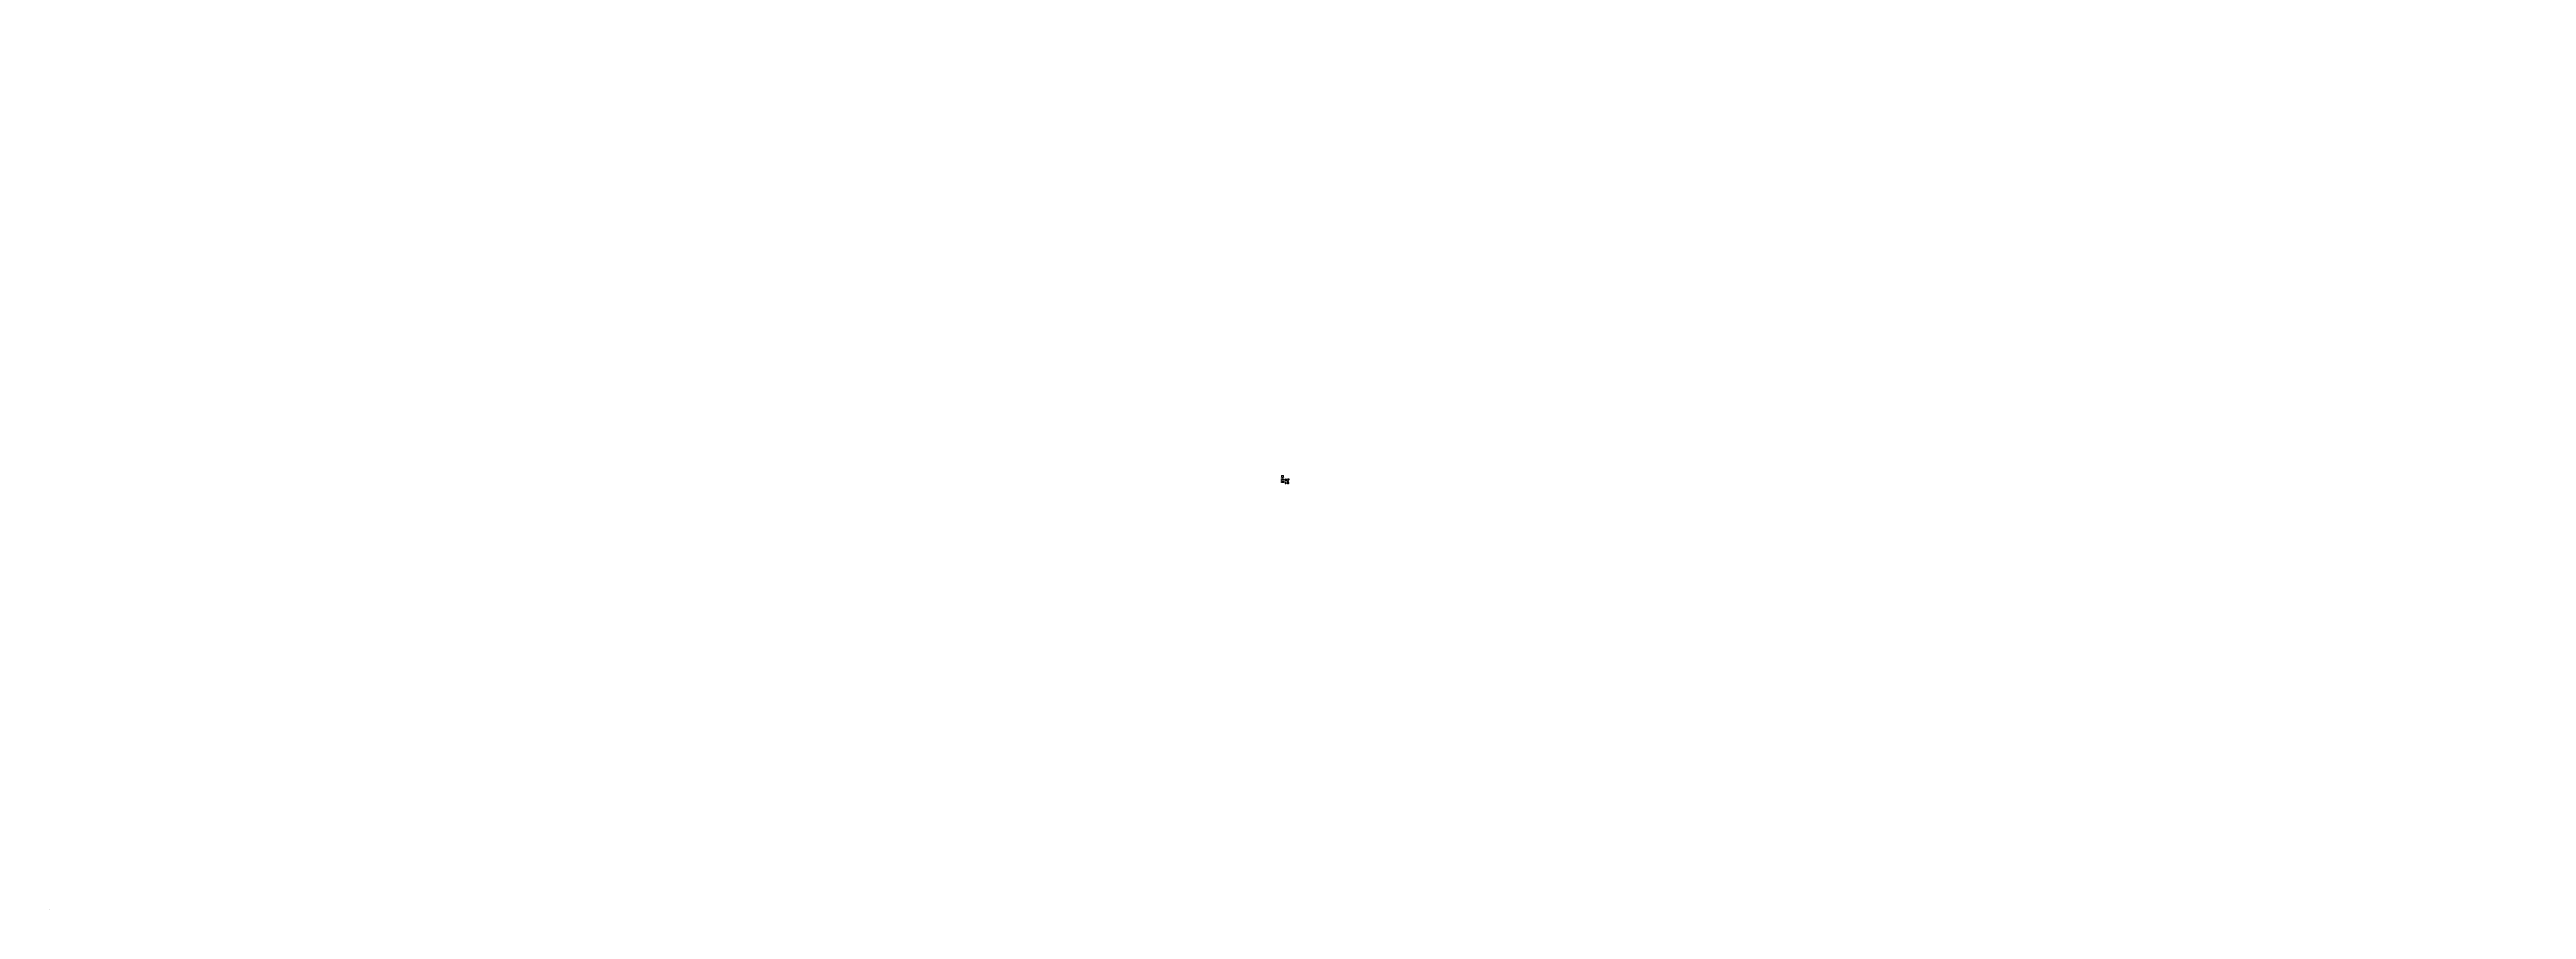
# Model space of a CAD drawing. Header units: millimetres. Extents: x 0 to 21977, y 2 to 7635.
import ezdxf
from ezdxf.enums import TextEntityAlignment as Align

# ---------------------------------------------------------------- set-up
doc = ezdxf.new("R2010")
doc.units = ezdxf.units.MM
doc.linetypes.add('ACAD_ISO02W100', pattern=[15, 12, -3])
doc.linetypes.add('X_PP NEW$0$HIDDEN2', pattern=[0.1875, 0.125, -0.0625])
for name, color, linetype, lineweight in [('CONTACTOS', 161, 'Continuous', 18), ('COTAS', 161, 'ACAD_ISO02W100', 20), ('IMAGENES 1', 151, 'Continuous', 18), ('IMAGENES 2', 150, 'Continuous', 18), ('IMAGENES 3', 142, 'Continuous', 18), ('INFORMACION DE AREAS', 143, 'Continuous', 18), ('LUMINARIAS', 151, 'Continuous', 18), ('MUEBLES', 143, 'Continuous', 18), ('MURO DUROCK', 161, 'Continuous', 25), ('PLAFON', 151, 'Continuous', 25), ('TABLEROS', 174, 'Continuous', 13)]:
    doc.layers.add(name, color=color, linetype=linetype, lineweight=lineweight)
for name, color, linetype in [('CORTE', 254, 'Continuous'), ('CUADRO IMFORMATIVO', 144, 'Continuous'), ('IMAGENES', 141, 'Continuous'), ('MEDIDAS.', 144, 'Continuous'), ('MUROS - ARQ.', 151, 'Continuous'), ('MUROS ACABADOS', 142, 'Continuous'), ('PISO PATIO DE SERVICIO', 132, 'Continuous'), ('PISO PATIO PUBLICO', 142, 'Continuous'), ('PUERTAS', 170, 'Continuous')]:
    doc.layers.add(name, color=color, linetype=linetype)
doc.styles.add('BBVA_Guadalajara Rastro_FN$0$X-PP-NEW$0$ROMANS', font='romans.shx', dxfattribs={"width": 0.75})
doc.styles.add('ROMANS', font='romans.shx', dxfattribs={"width": 0.75})
doc.styles.get("Standard").update_dxf_attribs({"font": 'arial.ttf'})
doc.dimstyles.get("Standard").update_dxf_attribs({"dimtxt": 0.15, "dimasz": 0.18, "dimexe": 0.18, "dimexo": 0.0625, "dimgap": 0.09, "dimtad": 0, "dimtih": 1, "dimtoh": 1, "dimzin": 0, "dimdsep": 46, "dimtxsty": 'Standard', "dimblk2": 'ARCHTICK', "dimcen": 0.09, "dimadec": 0, "dimazin": 0, "dimtfac": 1, "dimtofl": 0, "dimtmove": 0, "dimatfit": 3, "dimfxl": 1, "dimtolj": 1, "dimtzin": 0, "dimarcsym": 0})
picture_1 = doc.add_image_def('image1.jpg', size_in_pixel=(585, 1040))
picture_2 = doc.add_image_def('image2.jpg', size_in_pixel=(585, 1040))
picture_3 = doc.add_image_def('image3.jpg', size_in_pixel=(1040, 585))
picture_4 = doc.add_image_def('image4.jpg', size_in_pixel=(585, 1040))
picture_5 = doc.add_image_def('image5.jpg', size_in_pixel=(585, 1040))
picture_6 = doc.add_image_def('image6.jpg', size_in_pixel=(585, 1040))
picture_7 = doc.add_image_def('image7.jpg', size_in_pixel=(585, 1040))
picture_8 = doc.add_image_def('image8.jpg', size_in_pixel=(585, 1040))
picture_9 = doc.add_image_def('image9.jpg', size_in_pixel=(585, 1040))
picture_10 = doc.add_image_def('image10.jpg', size_in_pixel=(585, 1040))
picture_11 = doc.add_image_def('image11.jpg', size_in_pixel=(585, 1040))
picture_12 = doc.add_image_def('image12.jpg', size_in_pixel=(585, 1040))
picture_13 = doc.add_image_def('image13.jpg', size_in_pixel=(585, 1040))
picture_14 = doc.add_image_def('image14.jpg', size_in_pixel=(585, 1040))
picture_15 = doc.add_image_def('image15.jpg', size_in_pixel=(585, 1040))
picture_16 = doc.add_image_def('image16.jpg', size_in_pixel=(585, 1040))
picture_17 = doc.add_image_def('image17.jpg', size_in_pixel=(585, 1040))
picture_18 = doc.add_image_def('image18.jpg', size_in_pixel=(585, 1040))
picture_19 = doc.add_image_def('image19.jpg', size_in_pixel=(585, 1040))
picture_20 = doc.add_image_def('image20.jpg', size_in_pixel=(1040, 585))
picture_21 = doc.add_image_def('image21.jpg', size_in_pixel=(585, 1040))
picture_22 = doc.add_image_def('image22.jpg', size_in_pixel=(585, 1040))
picture_23 = doc.add_image_def('image23.jpg', size_in_pixel=(585, 1040))
picture_24 = doc.add_image_def('image24.jpg', size_in_pixel=(585, 1040))
picture_25 = doc.add_image_def('image25.jpg', size_in_pixel=(585, 1040))
picture_26 = doc.add_image_def('image26.jpg', size_in_pixel=(1040, 585))
picture_27 = doc.add_image_def('image27.jpg', size_in_pixel=(585, 1040))
picture_28 = doc.add_image_def('image28.jpg', size_in_pixel=(1040, 585))
picture_29 = doc.add_image_def('image29.jpg', size_in_pixel=(585, 1040))
picture_30 = doc.add_image_def('image30.jpg', size_in_pixel=(1040, 585))
picture_31 = doc.add_image_def('image31.jpg', size_in_pixel=(585, 1040))
picture_32 = doc.add_image_def('image32.jpg', size_in_pixel=(585, 1040))
picture_33 = doc.add_image_def('image33.jpg', size_in_pixel=(585, 1040))
picture_34 = doc.add_image_def('image34.jpg', size_in_pixel=(585, 1040))
picture_35 = doc.add_image_def('image35.jpg', size_in_pixel=(585, 1040))
picture_36 = doc.add_image_def('image36.jpg', size_in_pixel=(585, 1040))
picture_37 = doc.add_image_def('image37.jpg', size_in_pixel=(585, 1040))
picture_38 = doc.add_image_def('image38.jpg', size_in_pixel=(585, 1040))
picture_39 = doc.add_image_def('image39.jpg', size_in_pixel=(585, 1040))
picture_40 = doc.add_image_def('image40.jpg', size_in_pixel=(585, 1040))
picture_41 = doc.add_image_def('image41.jpg', size_in_pixel=(585, 1040))
picture_42 = doc.add_image_def('image42.jpg', size_in_pixel=(585, 1040))
picture_43 = doc.add_image_def('image43.jpg', size_in_pixel=(585, 1040))
picture_44 = doc.add_image_def('image44.jpg', size_in_pixel=(585, 1040))
picture_45 = doc.add_image_def('image45.jpg', size_in_pixel=(585, 1040))
picture_46 = doc.add_image_def('image46.jpg', size_in_pixel=(585, 1040))
picture_47 = doc.add_image_def('image47.jpg', size_in_pixel=(585, 1040))
picture_48 = doc.add_image_def('image48.jpg', size_in_pixel=(585, 1040))
picture_49 = doc.add_image_def('image49.jpg', size_in_pixel=(585, 1040))
picture_50 = doc.add_image_def('image50.jpg', size_in_pixel=(585, 1040))
picture_51 = doc.add_image_def('image51.jpg', size_in_pixel=(585, 1040))
picture_52 = doc.add_image_def('image52.jpg', size_in_pixel=(585, 1040))
picture_53 = doc.add_image_def('image53.png', size_in_pixel=(703, 467))
pattern_1 = [(320, (-6.02686, 10.43883), (-0.031878171, -0.364369338), [0.0381, -0.4191]), (265, (-6.02686, 10.43883), (0.38211369, 0.070486843), [0.03048, -0.335281168]), (10.4514447, (-6.02952, 10.40847), (0.350235504, -0.293882494), [0.032380018, -0.356180489]), (316.1842, (-5.92526, 10.43883), (-0.084084656, -0.542158082), [0.05715, -0.62865]), (6.6355576, (-5.93227, 10.39365), (0.49485225, -0.474808268), [0.048570046, -0.534271216]), (261.184151, (-5.92526, 10.43883), (0.49485225, -0.474808268), [0.045719934, -0.502919464]), (291, (-5.95066, 10.38803), (-0.204530396, -0.3032287825), [0.0381, -0.4191]), (236, (-5.95066, 10.38803), (0.368375932, -0.123604057), [0.03048, -0.33528]), (341.451445, (-5.9677, 10.36276), (0.163845538, -0.426832839), [0.032380018, -0.356179875]), (307.5, (-6.02686, 10.43883), (0.1691100777, -0.0061772065), [0, -0.331216, 0, -0.34036, 0, -0.33655]), (277.5, (-6.02686, 10.43883), (0.2003611496, -0.133639325), [0, -0.194056, 0, -0.323596, 0, -0.12827]), (237.5, (-6.02686, 10.55212), (-0.011457488, -0.2711811903), [0, -0.127, 0, -0.39624, 0, -0.52578]), (227.5, (-6.02686, 10.60292), (0.050852982, -0.296258363), [0, -0.1651, 0, -0.263144, 0, -0.37338])]
pattern_2 = [(320, (-6.02686, 10.43883), (-0.047817257, -0.546554007), [0.05715, -0.62865]), (265, (-6.02686, 10.43883), (0.573170536, 0.105730264), [0.04572, -0.502921753]), (10.4514447, (-6.03085, 10.3933), (0.525353256, -0.440823741), [0.048570026, -0.534270734]), (316.1842, (-5.87446, 10.4388), (-0.126126984, -0.813237123), [0.085725, -0.942975]), (6.635558, (-5.885, 10.3711), (0.742278374, -0.7122124), [0.07285507, -0.801406824]), (261.184151, (-5.8745, 10.4388), (0.742278374, -0.7122124), [0.0685799, -0.754379196]), (291, (-5.91256, 10.36263), (-0.306795595, -0.454843174), [0.05715, -0.62865]), (236, (-5.91256, 10.36263), (0.552563898, -0.185406085), [0.04572, -0.50292]), (341.451445, (-5.93813, 10.32473), (0.245768307, -0.640249258), [0.048570026, -0.534269813]), (307.5, (-6.02686, 10.43883), (0.2536651166, -0.0092658098), [0, -0.496824, 0, -0.51054, 0, -0.504825]), (277.5, (-6.02686, 10.43883), (0.3005417245, -0.2004589875), [0, -0.291084, 0, -0.485394, 0, -0.192405]), (237.5, (-6.02686, 10.60876), (-0.017186232, -0.4067717855), [0, -0.1905, 0, -0.59436, 0, -0.78867]), (227.5, (-6.02686, 10.68496), (0.076279473, -0.444387544), [0, -0.24765, 0, -0.394716, 0, -0.56007])]
pattern_3 = [(130, (-6.02686, 10.43883), (-0.2236520884, 0.0195670223), [0.15875, -0.15875])]
pattern_4 = [(50, (16.25074, 0), (0.0910923345, -0.00796954277), [0.009525, -0.104775]), (355, (16.25074, 0), (-0.0176217107, 0.0955284226), [0.00762, -0.0838202921]), (100.4514447, (16.25833, -0.00066), (0.07347062355, 0.08755887596), [0.0080950044, -0.0890451223]), (46.1842, (16.25074, 0.0254), (0.1355395204, -0.021021164), [0.0142875, -0.1571625]), (96.6355576, (16.26204, 0.02365), (0.118702067, 0.1237130623), [0.0121425116, -0.133567804]), (351.1841512, (16.25074, 0.0254), (0.118702067, 0.1237130623), [0.0114299835, -0.125729866]), (21, (16.26344, 0.01905), (0.07580719563, -0.0511325991), [0.009525, -0.104775]), (326, (16.26344, 0.01905), (0.0309010142, 0.09209398306), [0.00762, -0.08382]), (71.451445, (16.26976, 0.01479), (0.10670820964, 0.04096138444), [0.0080950044, -0.0890449688]), (37.5, (16.250742, 0), (0.001544301625, 0.04227751944), [0, -0.082804, 0, -0.08509, 0, -0.0841375]), (7.5, (16.250742, 0), (0.03340983126, 0.05009028741), [0, -0.048514, 0, -0.080899, 0, -0.0320675]), (327.5, (16.22242, 0), (0.06779529758, -0.002864372), [0, -0.03175, 0, -0.09906, 0, -0.131445]), (317.5, (16.20972, 0), (0.0740645907, 0.01271324552), [0, -0.041275, 0, -0.065786, 0, -0.093345])]
pattern_5 = [(50, (16.25074, 0), (0.1639662021, -0.014345177), [0.017145, -0.188595]), (355, (16.25074, 0), (-0.0317190793, 0.1719511607), [0.013716, -0.1508765258]), (100.4514447, (16.2644, -0.0012), (0.1322471224, 0.1576059767), [0.014571008, -0.1602812201]), (46.1842, (16.25074, 0.04572), (0.2439711368, -0.037838095), [0.0257175, -0.2828925]), (96.6355576, (16.27107, 0.04257), (0.2136637206, 0.222683512), [0.021856521, -0.2404220473]), (351.1841512, (16.25074, 0.04572), (0.2136637207, 0.222683512), [0.0205739704, -0.2263137587]), (21, (16.2736, 0.03429), (0.1364529521, -0.0920386784), [0.017145, -0.188595]), (326, (16.2736, 0.03429), (0.0556218255, 0.1657691695), [0.013716, -0.150876]), (71.451445, (16.28497, 0.02662), (0.1920747774, 0.073730492), [0.014571008, -0.1602809438]), (37.5, (16.25074, 0), (0.00277974293, 0.076099535), [0, -0.1490472, 0, -0.153162, 0, -0.1514475]), (7.5, (16.25074, 0), (0.06013769626, 0.09016251734), [0, -0.0873252, 0, -0.1456182, 0, -0.0577215]), (327.5, (16.199765, 0), (0.12203153565, -0.0051558696), [0, -0.05715, 0, -0.178308, 0, -0.236601]), (317.5, (16.1769, 0), (0.1333162632, 0.0228838419), [0, -0.074295, 0, -0.1184148, 0, -0.168021])]

# ---------------------------------------------------------------- blocks, each defined once
blk = doc.blocks.new('POS')
at = {"layer": 'MUEBLES'}
for points in [[(0, 0), (0, 0), (0, -1), (0, -1)], [(0, -1), (0, 0), (0, 0), (0, -1)], [(0, -1), (0, 0), (0, 0), (0, -1)]]:
    blk.add_lwpolyline(points, close=True, dxfattribs=at)
blk.add_lwpolyline([(0, 0), (0, -1)], dxfattribs=at)
blk.add_lwpolyline([(0, 0), (0, -1)], dxfattribs=at)
blk.add_lwpolyline([(0, 0), (0, -1)], dxfattribs=at)
blk.add_lwpolyline([(0, 0), (0, -1)], dxfattribs=at)
blk.add_lwpolyline([(0, 0), (0, -1)], dxfattribs=at)
blk.add_lwpolyline([(0, 0), (0, -1)], dxfattribs=at)
blk = doc.blocks.new('B-1')
at = {"layer": 'MUEBLES'}
for points in [[(0, 0), (0, 0, -0.414214), (0, 0), (0, 0, -0.414214), (0, 0), (0, 0, -0.414214), (0, 0), (0, 0, -0.414214)], [(0, 0), (0, 0, 0.414214), (0, 0), (0, 0, 0.414214), (0, 0), (0, 0, 0.414214), (0, 0), (0, 0, 0.414214)]]:
    blk.add_lwpolyline(points, format="xyb", close=True, dxfattribs=at)
blk = doc.blocks.new('A$C1C6E6BA8')
at = {"layer": 'MUEBLES'}
blk.add_line((0, 0), (0, 0), dxfattribs=at)
blk.add_line((0, 0), (0, 0), dxfattribs=at)
blk.add_line((0, 0), (0, 0), dxfattribs=at)
blk.add_line((0, 0), (0, 0), dxfattribs=at)
blk.add_circle((0, 0), 0.00759, dxfattribs=at)
blk.add_circle((0, 0), 0.00759, dxfattribs=at)
for centre, radius, start, end in [((0, 0), 0.344, 60.6361, 119.3639), ((0, 0), 0.224, 55.2177, 124.7823), ((0, 0), 0.214, 55.3973, 124.7823), ((-1, 0), 0.177, 117.1835, 177.7549), ((-1, 0), 0.145, 115.373, 173.9018), ((-1, 0), 0.131, 114.3568, 174.6952), ((0, 0), 0.0401, 299.3212, 60.6788), ((0, 0), 0.392, 154.7533, 180.5237), ((0, 0), 0.0698, 101.236, 158.113), ((0, 0), 0.0367, 10.2241, 69.9146), ((0, 0), 0.207, 67.2467, 94.3174), ((0, 0), 0.229, 241.8789, 261.3309), ((0, 0), 0.162, 1.5313, 47.5648), ((0, 0), 0.152, 1.6319, 47.3143), ((0, 0), 0.00614, 62.6785, 140.4768), ((0, 0), 0.344, 240.6361, 299.3639), ((0, 0), 0.224, 235.2177, 304.7823), ((0, 0), 0.214, 235.2177, 304.6027), ((-1, 0), 0.177, 182.2451, 242.8165), ((-1, 0), 0.145, 186.0982, 244.627), ((-1, 0), 0.131, 185.3048, 245.6432), ((0, 0), 0.392, 179.4763, 205.2467), ((0, 0), 0.0698, 201.887, 258.764), ((0, 0), 0.0367, 290.0854, 349.7759), ((0, 0), 0.207, 265.6826, 292.7533), ((0, 0), 0.229, 98.6691, 118.1211), ((0, 0), 0.162, 312.4352, 358.4687), ((0, 0), 0.152, 312.6857, 358.3681)]:
    blk.add_arc(centre, radius, start, end, dxfattribs=at)
blk = doc.blocks.new('LAVAMANO')
at = {"layer": 'MUEBLES'}
for points in [[(0, 0), (0, 0), (0, 0), (0, 0)], [(0, 0), (0, 0), (0, 0), (0, 0)], [(0, 0), (0, 0), (0, 0), (0, 0)], [(0, 0), (0, 0)], [(0, 0), (0, 0)]]:
    blk.add_lwpolyline(points, dxfattribs=at)
blk.add_lwpolyline([(0, 0), (0, 0), (0, 0), (0, 0)], close=True, dxfattribs=at)
for radius in [0.0186, 0.0118, 0.0118]:
    blk.add_circle((0, 0), radius, dxfattribs=at)
for radius, start, end in [(0.284, 34.915, 145.085), (0.274, 35.5663, 144.4337)]:
    blk.add_arc((0, 0), radius, start, end, dxfattribs=at)
blk = doc.blocks.new('PISO TRAS TIENDA AZUL')
at = {"layer": 'PISO PATIO PUBLICO', "color": 152}
for points in [[(10968, 3820), (10968, 3820), (10968, 3821), (10968, 3821)], [(10968, 3820), (10969, 3820), (10969, 3821), (10968, 3821)], [(10968, 3820), (10968, 3820), (10968, 3821), (10968, 3821)], [(10968, 3819), (10968, 3819), (10968, 3820), (10968, 3820)], [(10968, 3819), (10969, 3819), (10969, 3820), (10968, 3820)], [(10968, 3820), (10968, 3820), (10968, 3820), (10968, 3820)], [(10968, 3820), (10969, 3820), (10969, 3820), (10968, 3820)], [(10968, 3820), (10968, 3820), (10968, 3820), (10968, 3820)], [(10968, 3820), (10969, 3820), (10969, 3820), (10968, 3820)], [(10968, 3819), (10968, 3819), (10968, 3820), (10968, 3820)], [(10968, 3820), (10968, 3820), (10968, 3820), (10968, 3820)], [(10968, 3820), (10968, 3820), (10968, 3820), (10968, 3820)], [(10968, 3818), (10968, 3818), (10968, 3819), (10968, 3819)], [(10968, 3818), (10969, 3818), (10969, 3819), (10968, 3819)], [(10968, 3819), (10968, 3819), (10968, 3819), (10968, 3819)], [(10968, 3819), (10969, 3819), (10969, 3819), (10968, 3819)], [(10968, 3818), (10968, 3818), (10968, 3819), (10968, 3819)], [(10968, 3819), (10968, 3819), (10968, 3819), (10968, 3819)], [(10969, 3820), (10970, 3820), (10970, 3821), (10969, 3821)], [(10969, 3819), (10970, 3819), (10970, 3820), (10969, 3820)], [(10969, 3820), (10970, 3820), (10970, 3820), (10969, 3820)], [(10969, 3820), (10970, 3820), (10970, 3820), (10969, 3820)], [(10969, 3818), (10970, 3818), (10970, 3819), (10969, 3819)], [(10969, 3819), (10970, 3819), (10970, 3819), (10969, 3819)], [(10970, 3820), (10970, 3820), (10970, 3821), (10970, 3821)], [(10970, 3820), (10971, 3820), (10971, 3821), (10970, 3821)], [(10970, 3819), (10970, 3819), (10970, 3820), (10970, 3820)], [(10970, 3820), (10970, 3820), (10970, 3820), (10970, 3820)], [(10970, 3820), (10971, 3820), (10971, 3820), (10970, 3820)], [(10970, 3820), (10970, 3820), (10970, 3820), (10970, 3820)], [(10970, 3820), (10971, 3820), (10971, 3820), (10970, 3820)], [(10970, 3819), (10971, 3819), (10971, 3820), (10970, 3820)], [(10970, 3818), (10970, 3818), (10970, 3819), (10970, 3819)], [(10970, 3818), (10971, 3818), (10971, 3819), (10970, 3819)], [(10970, 3819), (10970, 3819), (10970, 3819), (10970, 3819)], [(10971, 3818), (10971, 3818), (10971, 3819), (10971, 3819)], [(10971, 3818), (10972, 3818), (10972, 3819), (10971, 3819)], [(10971, 3819), (10971, 3819), (10971, 3819), (10971, 3819)], [(10971, 3819), (10972, 3819), (10972, 3819), (10971, 3819)], [(10972, 3818), (10972, 3818), (10972, 3819), (10972, 3819)], [(10972, 3819), (10972, 3819), (10972, 3819), (10972, 3819)], [(10972, 3818), (10972, 3818), (10972, 3819), (10972, 3819)], [(10972, 3819), (10972, 3819), (10972, 3819), (10972, 3819)]]:
    blk.add_lwpolyline(points, close=True, dxfattribs=at)
blk.add_lwpolyline([(10971, 3819), (10970, 3819), (10970, 3819), (10971, 3819), (10971, 3819)], dxfattribs=at)
at = {"layer": 'PISO PATIO PUBLICO', "color": 154}
blk.add_lwpolyline([(10971, 3819), (10971, 3819), (10971, 3819), (10971, 3819)], dxfattribs=at)
at = {"layer": 'PISO PATIO PUBLICO', "color": 7, "attachment_point": 1}
for s, insert, char_height, rotation in [('X', (10968, 3819), 0.1, 359.7119), ('0.40CM', (10968, 3819), 0.0451, 269.7119), ('0.60CM', (10968, 3818), 0.0451, 359.7119), ('X', (10970, 3820), 0.1, 359.7119), ('0.60CM', (10970, 3820), 0.0451, 359.7119), ('0.40CM', (10970, 3820), 0.0451, 269.7119)]:
    blk.add_mtext_dynamic_manual_height_columns(s, width=0.924, gutter_width=12.5, heights=[0], dxfattribs=dict(at, insert=insert, char_height=char_height, rotation=rotation))
blk = doc.blocks.new('PISO AZUL')
at = {"layer": 'PISO PATIO PUBLICO', "color": 152}
for points in [[(10968, 3817), (10968, 3817), (10968, 3818), (10968, 3818)], [(10968, 3817), (10969, 3817), (10969, 3818), (10968, 3818)], [(10968, 3818), (10968, 3818), (10968, 3818), (10968, 3818)], [(10968, 3818), (10969, 3818), (10969, 3818), (10968, 3818)], [(10968, 3818), (10968, 3818), (10968, 3818), (10968, 3818)], [(10968, 3818), (10969, 3818), (10969, 3818), (10968, 3818)], [(10968, 3816), (10968, 3816), (10968, 3817), (10968, 3817)], [(10968, 3816), (10969, 3816), (10969, 3817), (10968, 3817)], [(10968, 3817), (10968, 3817), (10968, 3817), (10968, 3817)], [(10968, 3817), (10969, 3817), (10969, 3817), (10968, 3817)], [(10968, 3815), (10968, 3815), (10968, 3816), (10968, 3816)], [(10968, 3815), (10969, 3815), (10969, 3816), (10968, 3816)], [(10968, 3816), (10968, 3816), (10968, 3816), (10968, 3816)], [(10968, 3816), (10969, 3816), (10969, 3816), (10968, 3816)], [(10968, 3816), (10968, 3816), (10968, 3816), (10968, 3816)], [(10968, 3816), (10969, 3816), (10969, 3816), (10968, 3816)], [(10968, 3814), (10968, 3814), (10968, 3815), (10968, 3815)], [(10968, 3814), (10969, 3814), (10969, 3815), (10968, 3815)], [(10968, 3815), (10968, 3815), (10968, 3815), (10968, 3815)], [(10968, 3815), (10969, 3815), (10969, 3815), (10968, 3815)], [(10968, 3813), (10968, 3813), (10968, 3814), (10968, 3814)], [(10968, 3813), (10969, 3813), (10969, 3814), (10968, 3814)], [(10968, 3814), (10968, 3814), (10968, 3814), (10968, 3814)], [(10968, 3814), (10969, 3814), (10969, 3814), (10968, 3814)], [(10968, 3814), (10968, 3814), (10968, 3814), (10968, 3814)], [(10968, 3814), (10969, 3814), (10969, 3814), (10968, 3814)], [(10968, 3812), (10968, 3812), (10968, 3813), (10968, 3813)], [(10968, 3812), (10969, 3812), (10969, 3813), (10968, 3813)], [(10968, 3813), (10968, 3813), (10968, 3813), (10968, 3813)], [(10968, 3813), (10969, 3813), (10969, 3813), (10968, 3813)], [(10968, 3811), (10968, 3811), (10968, 3812), (10968, 3812)], [(10968, 3811), (10969, 3811), (10969, 3812), (10968, 3812)], [(10968, 3812), (10968, 3812), (10968, 3812), (10968, 3812)], [(10968, 3812), (10969, 3812), (10969, 3812), (10968, 3812)], [(10968, 3812), (10968, 3812), (10968, 3812), (10968, 3812)], [(10968, 3812), (10969, 3812), (10969, 3812), (10968, 3812)], [(10968, 3811), (10968, 3811), (10968, 3811), (10968, 3811)], [(10968, 3811), (10969, 3811), (10969, 3811), (10968, 3811)], [(10969, 3817), (10970, 3817), (10970, 3818), (10969, 3818)], [(10969, 3818), (10970, 3818), (10970, 3818), (10969, 3818)], [(10969, 3818), (10970, 3818), (10970, 3818), (10969, 3818)], [(10969, 3816), (10970, 3816), (10970, 3817), (10969, 3817)], [(10969, 3817), (10970, 3817), (10970, 3817), (10969, 3817)], [(10969, 3815), (10970, 3815), (10970, 3816), (10969, 3816)], [(10969, 3816), (10970, 3816), (10970, 3816), (10969, 3816)], [(10969, 3816), (10970, 3816), (10970, 3816), (10969, 3816)], [(10969, 3814), (10970, 3814), (10970, 3815), (10969, 3815)], [(10969, 3815), (10970, 3815), (10970, 3815), (10969, 3815)], [(10969, 3813), (10970, 3813), (10970, 3814), (10969, 3814)], [(10969, 3814), (10970, 3814), (10970, 3814), (10969, 3814)], [(10969, 3814), (10970, 3814), (10970, 3814), (10969, 3814)], [(10969, 3812), (10970, 3812), (10970, 3813), (10969, 3813)], [(10969, 3813), (10970, 3813), (10970, 3813), (10969, 3813)], [(10969, 3811), (10970, 3811), (10970, 3812), (10969, 3812)], [(10969, 3812), (10970, 3812), (10970, 3812), (10969, 3812)], [(10969, 3812), (10970, 3812), (10970, 3812), (10969, 3812)], [(10969, 3811), (10970, 3811), (10970, 3811), (10969, 3811)], [(10969, 3811), (10970, 3811), (10970, 3811), (10969, 3811)], [(10969, 3811), (10969, 3811), (10969, 3811), (10969, 3811)], [(10970, 3817), (10970, 3817), (10970, 3818), (10970, 3818)], [(10970, 3817), (10971, 3817), (10971, 3818), (10970, 3818)], [(10970, 3818), (10970, 3818), (10970, 3818), (10970, 3818)], [(10970, 3818), (10971, 3818), (10971, 3818), (10970, 3818)], [(10970, 3818), (10970, 3818), (10970, 3818), (10970, 3818)], [(10970, 3816), (10970, 3816), (10970, 3817), (10970, 3817)], [(10970, 3816), (10971, 3816), (10971, 3817), (10970, 3817)], [(10970, 3817), (10970, 3817), (10970, 3817), (10970, 3817)], [(10970, 3817), (10971, 3817), (10971, 3817), (10970, 3817)], [(10970, 3815), (10970, 3815), (10970, 3816), (10970, 3816)], [(10970, 3815), (10971, 3815), (10971, 3816), (10970, 3816)], [(10970, 3816), (10970, 3816), (10970, 3816), (10970, 3816)], [(10970, 3816), (10971, 3816), (10971, 3816), (10970, 3816)], [(10970, 3816), (10970, 3816), (10970, 3816), (10970, 3816)], [(10970, 3816), (10971, 3816), (10971, 3816), (10970, 3816)], [(10970, 3814), (10970, 3814), (10970, 3815), (10970, 3815)], [(10970, 3814), (10971, 3814), (10971, 3815), (10970, 3815)], [(10970, 3815), (10970, 3815), (10970, 3815), (10970, 3815)], [(10970, 3815), (10971, 3815), (10971, 3815), (10970, 3815)], [(10970, 3813), (10970, 3813), (10970, 3814), (10970, 3814)], [(10970, 3813), (10971, 3813), (10971, 3814), (10970, 3814)], [(10970, 3814), (10970, 3814), (10970, 3814), (10970, 3814)], [(10970, 3814), (10971, 3814), (10971, 3814), (10970, 3814)], [(10970, 3814), (10970, 3814), (10970, 3814), (10970, 3814)], [(10970, 3814), (10971, 3814), (10971, 3814), (10970, 3814)], [(10970, 3812), (10970, 3812), (10970, 3813), (10970, 3813)], [(10970, 3812), (10971, 3812), (10971, 3813), (10970, 3813)], [(10970, 3813), (10970, 3813), (10970, 3813), (10970, 3813)], [(10970, 3813), (10971, 3813), (10971, 3813), (10970, 3813)], [(10970, 3811), (10970, 3811), (10970, 3812), (10970, 3812)], [(10970, 3811), (10971, 3811), (10971, 3812), (10970, 3812)], [(10970, 3812), (10970, 3812), (10970, 3812), (10970, 3812)], [(10970, 3812), (10971, 3812), (10971, 3812), (10970, 3812)], [(10970, 3812), (10970, 3812), (10970, 3812), (10970, 3812)], [(10970, 3812), (10971, 3812), (10971, 3812), (10970, 3812)], [(10970, 3811), (10970, 3811), (10970, 3811), (10970, 3811)], [(10970, 3811), (10971, 3811), (10971, 3811), (10970, 3811)], [(10970, 3811), (10970, 3811), (10970, 3811), (10970, 3811)], [(10970, 3811), (10971, 3811), (10971, 3811), (10970, 3811)], [(10971, 3817), (10971, 3817), (10971, 3818), (10971, 3818)], [(10971, 3817), (10972, 3817), (10972, 3818), (10971, 3818)], [(10971, 3818), (10971, 3818), (10971, 3818), (10971, 3818)], [(10971, 3818), (10972, 3818), (10972, 3818), (10971, 3818)], [(10971, 3818), (10972, 3818), (10972, 3818), (10971, 3818)], [(10971, 3816), (10971, 3816), (10971, 3817), (10971, 3817)], [(10971, 3816), (10972, 3816), (10972, 3817), (10971, 3817)], [(10971, 3817), (10971, 3817), (10971, 3817), (10971, 3817)], [(10971, 3817), (10972, 3817), (10972, 3817), (10971, 3817)], [(10971, 3815), (10971, 3815), (10971, 3816), (10971, 3816)], [(10971, 3815), (10972, 3815), (10972, 3816), (10971, 3816)], [(10971, 3816), (10971, 3816), (10971, 3816), (10971, 3816)], [(10971, 3816), (10972, 3816), (10972, 3816), (10971, 3816)], [(10971, 3816), (10971, 3816), (10971, 3816), (10971, 3816)], [(10971, 3816), (10972, 3816), (10972, 3816), (10971, 3816)], [(10971, 3814), (10971, 3814), (10971, 3815), (10971, 3815)], [(10971, 3814), (10972, 3814), (10972, 3815), (10971, 3815)], [(10971, 3815), (10971, 3815), (10971, 3815), (10971, 3815)], [(10971, 3815), (10972, 3815), (10972, 3815), (10971, 3815)], [(10971, 3813), (10971, 3813), (10971, 3814), (10971, 3814)], [(10971, 3813), (10972, 3813), (10972, 3814), (10971, 3814)], [(10971, 3814), (10971, 3814), (10971, 3814), (10971, 3814)], [(10971, 3814), (10972, 3814), (10972, 3814), (10971, 3814)], [(10971, 3814), (10971, 3814), (10971, 3814), (10971, 3814)], [(10971, 3814), (10972, 3814), (10972, 3814), (10971, 3814)], [(10971, 3812), (10971, 3812), (10971, 3813), (10971, 3813)], [(10971, 3812), (10972, 3812), (10972, 3813), (10971, 3813)], [(10971, 3813), (10971, 3813), (10971, 3813), (10971, 3813)], [(10971, 3813), (10972, 3813), (10972, 3813), (10971, 3813)], [(10971, 3811), (10971, 3811), (10971, 3812), (10971, 3812)], [(10971, 3811), (10972, 3811), (10972, 3812), (10971, 3812)], [(10971, 3812), (10971, 3812), (10971, 3812), (10971, 3812)], [(10971, 3812), (10972, 3812), (10972, 3812), (10971, 3812)], [(10971, 3812), (10971, 3812), (10971, 3812), (10971, 3812)], [(10971, 3812), (10972, 3812), (10972, 3812), (10971, 3812)], [(10971, 3811), (10971, 3811), (10971, 3811), (10971, 3811)], [(10971, 3811), (10972, 3811), (10972, 3811), (10971, 3811)], [(10971, 3811), (10971, 3811), (10971, 3811), (10971, 3811)], [(10972, 3817), (10972, 3817), (10972, 3818), (10972, 3818)], [(10972, 3818), (10972, 3818), (10972, 3818), (10972, 3818)], [(10972, 3818), (10972, 3818), (10972, 3818), (10972, 3818)], [(10972, 3816), (10972, 3816), (10972, 3817), (10972, 3817)], [(10972, 3817), (10972, 3817), (10972, 3817), (10972, 3817)], [(10972, 3815), (10972, 3815), (10972, 3816), (10972, 3816)], [(10972, 3816), (10972, 3816), (10972, 3816), (10972, 3816)], [(10972, 3816), (10972, 3816), (10972, 3816), (10972, 3816)], [(10972, 3814), (10972, 3814), (10972, 3815), (10972, 3815)], [(10972, 3815), (10972, 3815), (10972, 3815), (10972, 3815)], [(10972, 3813), (10972, 3813), (10972, 3814), (10972, 3814)], [(10972, 3814), (10972, 3814), (10972, 3814), (10972, 3814)], [(10972, 3814), (10972, 3814), (10972, 3814), (10972, 3814)], [(10972, 3812), (10972, 3812), (10972, 3813), (10972, 3813)], [(10972, 3813), (10972, 3813), (10972, 3813), (10972, 3813)], [(10972, 3811), (10972, 3811), (10972, 3812), (10972, 3812)], [(10972, 3812), (10972, 3812), (10972, 3812), (10972, 3812)], [(10972, 3812), (10972, 3812), (10972, 3812), (10972, 3812)], [(10972, 3811), (10972, 3811), (10972, 3811), (10972, 3811)]]:
    blk.add_lwpolyline(points, close=True, dxfattribs=at)
for points in [[(10970, 3818), (10970, 3818), (10971, 3818), (10971, 3818), (10970, 3818)], [(10971, 3818), (10971, 3818), (10971, 3818), (10971, 3818), (10971, 3818)]]:
    blk.add_lwpolyline(points, dxfattribs=at)
at = {"layer": 'PISO PATIO PUBLICO', "color": 154}
for points in [[(10970, 3818), (10970, 3818), (10970, 3818)], [(10971, 3818), (10971, 3818), (10971, 3818)]]:
    blk.add_lwpolyline(points, dxfattribs=at)
at = {"layer": 'PISO PATIO PUBLICO', "color": 7, "attachment_point": 1}
for s, insert, char_height, rotation in [('X', (10968, 3818), 0.1, 359.7119), ('0.60CM', (10968, 3818), 0.0451, 359.7119), ('0.40CM', (10968, 3818), 0.0451, 269.7119), ('X', (10968, 3811), 0.1, 359.7119), ('0.60CM', (10968, 3811), 0.0451, 359.7119), ('0.40CM', (10968, 3811), 0.0451, 269.7119), ('X', (10971, 3818), 0.1, 359.7119), ('0.40CM', (10971, 3818), 0.0451, 269.7119), ('X', (10971, 3811), 0.1, 359.7119), ('0.40CM', (10971, 3811), 0.0451, 269.7119), ('0.60CM', (10971, 3818), 0.0451, 359.7119), ('0.60CM', (10971, 3811), 0.0451, 359.7119)]:
    blk.add_mtext_dynamic_manual_height_columns(s, width=0.924, gutter_width=12.5, heights=[0], dxfattribs=dict(at, insert=insert, char_height=char_height, rotation=rotation))
blk = doc.blocks.new('PISO PUBLICO AZUL')
at = {"layer": 'PISO PATIO DE SERVICIO', "color": 151}
for points in [[(10971, 3820), (10971, 3820), (10971, 3821), (10971, 3821)], [(10971, 3820), (10972, 3820), (10972, 3821), (10971, 3821)], [(10971, 3820), (10971, 3820), (10971, 3820), (10971, 3820)], [(10971, 3820), (10972, 3820), (10972, 3820), (10971, 3820)], [(10971, 3819), (10971, 3819), (10971, 3820), (10971, 3820)], [(10972, 3820), (10972, 3820), (10972, 3821), (10972, 3821)], [(10972, 3819), (10972, 3819), (10972, 3820), (10972, 3820)], [(10972, 3820), (10972, 3820), (10972, 3820), (10972, 3820)]]:
    blk.add_lwpolyline(points, close=True, dxfattribs=at)
blk.add_lwpolyline([(10972, 3819), (10972, 3820), (10971, 3820), (10971, 3819), (10972, 3819)], dxfattribs=at)
at = {"layer": 'PISO PATIO PUBLICO', "color": 151}
blk.add_lwpolyline([(10972, 3819), (10972, 3819), (10972, 3819)], dxfattribs=at)
at = {"layer": 'PISO PATIO DE SERVICIO', "color": 7}
for s, height in [('X', 0.09), ('0.60 CM', 0.08)]:
    blk.add_text(s, height=height, dxfattribs=at).set_placement((10971, 3819))
blk.add_text('0.60 CM', height=0.08, rotation=270, dxfattribs=at).set_placement((10971, 3819))
blk = doc.blocks.new('PLAFON AZUL')
at = {"layer": 'MUROS - ARQ.'}
blk.add_lwpolyline([(10971, 3821), (10968, 3821), (10968, 3818)], dxfattribs=at)
at = {"layer": 'PLAFON', "color": 186}
for points in [[(10968, 3821), (10968, 3820), (10968, 3820), (10968, 3821)], [(10968, 3821), (10968, 3820), (10969, 3820), (10969, 3821)], [(10968, 3821), (10968, 3820), (10968, 3820), (10968, 3821)], [(10968, 3820), (10968, 3818), (10968, 3818), (10968, 3820)], [(10968, 3820), (10968, 3818), (10969, 3818), (10969, 3820)], [(10968, 3820), (10968, 3818), (10968, 3818), (10968, 3820)], [(10968, 3818), (10968, 3817), (10968, 3817), (10968, 3818)], [(10968, 3818), (10968, 3817), (10969, 3817), (10969, 3818)], [(10968, 3818), (10968, 3818), (10968, 3818), (10968, 3818)], [(10968, 3818), (10968, 3818), (10969, 3818), (10969, 3818)], [(10968, 3817), (10968, 3816), (10968, 3816), (10968, 3817)], [(10968, 3817), (10968, 3816), (10969, 3816), (10969, 3817)], [(10968, 3816), (10968, 3814), (10968, 3814), (10968, 3816)], [(10968, 3816), (10968, 3814), (10969, 3814), (10969, 3816)], [(10968, 3814), (10968, 3813), (10968, 3813), (10968, 3814)], [(10968, 3814), (10968, 3813), (10969, 3813), (10969, 3814)], [(10968, 3813), (10968, 3812), (10968, 3812), (10968, 3813)], [(10968, 3813), (10968, 3812), (10969, 3812), (10969, 3813)], [(10968, 3812), (10968, 3811), (10968, 3811), (10968, 3812)], [(10968, 3812), (10968, 3811), (10969, 3811), (10969, 3812)], [(10969, 3821), (10969, 3820), (10970, 3820), (10970, 3821)], [(10969, 3820), (10969, 3818), (10970, 3818), (10970, 3820)], [(10969, 3818), (10969, 3817), (10970, 3817), (10970, 3818)], [(10969, 3818), (10969, 3818), (10970, 3818), (10970, 3818)], [(10969, 3817), (10969, 3816), (10970, 3816), (10970, 3817)], [(10969, 3816), (10969, 3814), (10970, 3814), (10970, 3816)], [(10969, 3814), (10969, 3813), (10970, 3813), (10970, 3814)], [(10969, 3813), (10969, 3812), (10970, 3812), (10970, 3813)], [(10969, 3812), (10969, 3811), (10970, 3811), (10970, 3812)], [(10970, 3821), (10970, 3820), (10970, 3820), (10970, 3821)], [(10970, 3820), (10970, 3818), (10970, 3818), (10970, 3820)], [(10970, 3818), (10970, 3817), (10970, 3817), (10970, 3818)], [(10970, 3818), (10970, 3817), (10971, 3817), (10971, 3818)], [(10970, 3818), (10970, 3818), (10970, 3818), (10970, 3818)], [(10970, 3817), (10970, 3816), (10970, 3816), (10970, 3817)], [(10970, 3817), (10970, 3816), (10971, 3816), (10971, 3817)], [(10970, 3816), (10970, 3814), (10970, 3814), (10970, 3816)], [(10970, 3816), (10970, 3814), (10971, 3814), (10971, 3816)], [(10970, 3814), (10970, 3813), (10970, 3813), (10970, 3814)], [(10970, 3814), (10970, 3813), (10971, 3813), (10971, 3814)], [(10970, 3813), (10970, 3812), (10970, 3812), (10970, 3813)], [(10970, 3813), (10970, 3812), (10971, 3812), (10971, 3813)], [(10970, 3812), (10970, 3811), (10970, 3811), (10970, 3812)], [(10970, 3812), (10970, 3811), (10971, 3811), (10971, 3812)], [(10971, 3821), (10971, 3820), (10971, 3820), (10971, 3821)], [(10971, 3821), (10971, 3820), (10972, 3820), (10972, 3821)], [(10971, 3820), (10971, 3818), (10971, 3818), (10971, 3820)], [(10971, 3818), (10971, 3817), (10971, 3817), (10971, 3818)], [(10971, 3818), (10971, 3817), (10972, 3817), (10972, 3818)], [(10971, 3818), (10971, 3818), (10972, 3818), (10972, 3818)], [(10971, 3817), (10971, 3816), (10971, 3816), (10971, 3817)], [(10971, 3817), (10971, 3816), (10972, 3816), (10972, 3817)], [(10971, 3816), (10971, 3814), (10971, 3814), (10971, 3816)], [(10971, 3816), (10971, 3814), (10972, 3814), (10972, 3816)], [(10971, 3814), (10971, 3813), (10971, 3813), (10971, 3814)], [(10971, 3814), (10971, 3813), (10972, 3813), (10972, 3814)], [(10971, 3813), (10971, 3812), (10971, 3812), (10971, 3813)], [(10971, 3813), (10971, 3812), (10972, 3812), (10972, 3813)], [(10971, 3812), (10971, 3811), (10971, 3811), (10971, 3812)], [(10971, 3812), (10971, 3811), (10972, 3811), (10972, 3812)], [(10972, 3821), (10972, 3820), (10972, 3820), (10972, 3821)], [(10972, 3821), (10972, 3820), (10972, 3820), (10972, 3821)], [(10972, 3818), (10972, 3817), (10972, 3817), (10972, 3818)], [(10972, 3818), (10972, 3818), (10972, 3818), (10972, 3818)], [(10972, 3817), (10972, 3816), (10972, 3816), (10972, 3817)], [(10972, 3816), (10972, 3814), (10972, 3814), (10972, 3816)], [(10972, 3814), (10972, 3813), (10972, 3813), (10972, 3814)], [(10972, 3813), (10972, 3812), (10972, 3812), (10972, 3813)], [(10972, 3812), (10972, 3811), (10972, 3811), (10972, 3812)]]:
    blk.add_lwpolyline(points, close=True, dxfattribs=at)
for points in [[(10971, 3821), (10970, 3821), (10970, 3820), (10971, 3820)], [(10971, 3820), (10970, 3820), (10970, 3818), (10971, 3818), (10971, 3820), (10971, 3820)], [(10970, 3818), (10970, 3818), (10971, 3818), (10971, 3818), (10970, 3818)], [(10971, 3820), (10971, 3820), (10971, 3821), (10971, 3821)], [(10972, 3819), (10972, 3820), (10971, 3820), (10971, 3818), (10972, 3818), (10972, 3819)], [(10971, 3818), (10971, 3818), (10971, 3818), (10971, 3818), (10971, 3818)], [(10972, 3820), (10972, 3820), (10972, 3819)], [(10972, 3819), (10972, 3820), (10972, 3820), (10972, 3819)], [(10972, 3819), (10972, 3818), (10972, 3818)]]:
    blk.add_lwpolyline(points, dxfattribs=at)
at = {"layer": 'PLAFON', "color": 7, "char_height": 0.0785, "attachment_point": 1}
for insert in [(10968, 3817), (10970, 3819), (10971, 3811)]:
    blk.add_mtext_dynamic_manual_height_columns('{\\fArial|b0|i1|c0|p34;X 0.60 CM }', width=3.7, gutter_width=12.5, heights=[0], dxfattribs=dict(at, insert=insert))
at = {"layer": 'PLAFON', "color": 7, "char_height": 0.0785, "attachment_point": 1, "rotation": 271.4346}
for insert in [(10968, 3817), (10970, 3819), (10971, 3811)]:
    blk.add_mtext_dynamic_manual_height_columns('{\\fArial|b0|i1|c0|p34;1.20 MTS}', width=3.7, gutter_width=12.5, heights=[0], dxfattribs=dict(at, insert=insert))
blk = doc.blocks.new('*D117')
at = {"layer": 'Defpoints', "color": 0, "transparency": 16777216}
for p in [(10968, 3810), (10973, 3810), (10973, 3810)]:
    blk.add_point(p, dxfattribs=at)
at = {"layer": 'MEDIDAS.', "color": 0, "transparency": 16777216}
for p in [(10968, 3810), (10972, 3810)]:
    blk.add_line(p, (10970, 3810), dxfattribs=at)
for points in [[(10968, 3810), (10968, 3810), (10968, 3810)], [(10972, 3810), (10972, 3810), (10973, 3810)]]:
    blk.add_solid(points, dxfattribs=at)
at = {"layer": 'MEDIDAS.', "color": 0, "transparency": 16777216, "insert": (10970, 3810), "char_height": 0.15, "attachment_point": 5}
blk.add_mtext('\\A1;4.97', dxfattribs=at)
blk = doc.blocks.new('_ArchTick')
at = {"color": 0, "linetype": 'ByBlock', "const_width": 0.15}
blk.add_lwpolyline([(-0.5, -0.5), (0.5, 0.5)], dxfattribs=at)
blk = doc.blocks.new('*D118')
at = {"layer": 'Defpoints', "color": 0, "transparency": 16777216}
for p in [(10968, 3811), (10969, 3811), (10969, 3811)]:
    blk.add_point(p, dxfattribs=at)
at = {"layer": 'MEDIDAS.', "color": 0, "transparency": 16777216}
for p in [(10968, 3811), (10969, 3811)]:
    blk.add_line(p, (10968, 3811), dxfattribs=at)
for points in [[(10968, 3811), (10968, 3810), (10968, 3811)], [(10969, 3811), (10969, 3810), (10969, 3811)]]:
    blk.add_solid(points, dxfattribs=at)
at = {"layer": 'MEDIDAS.', "color": 0, "transparency": 16777216, "insert": (10968, 3811), "char_height": 0.15, "attachment_point": 5}
blk.add_mtext('\\A1;1.32', dxfattribs=at)
blk = doc.blocks.new('*D119')
at = {"layer": 'Defpoints', "color": 0, "transparency": 16777216}
for p in [(10971, 3811), (10973, 3811), (10973, 3811)]:
    blk.add_point(p, dxfattribs=at)
at = {"layer": 'MEDIDAS.', "color": 0, "transparency": 16777216}
for p in [(10971, 3811), (10972, 3811)]:
    blk.add_line(p, (10972, 3811), dxfattribs=at)
for points in [[(10971, 3811), (10971, 3810), (10971, 3811)], [(10972, 3811), (10972, 3810), (10973, 3811)]]:
    blk.add_solid(points, dxfattribs=at)
at = {"layer": 'MEDIDAS.', "color": 0, "transparency": 16777216, "insert": (10972, 3811), "char_height": 0.15, "attachment_point": 5}
blk.add_mtext('\\A1;1.32', dxfattribs=at)
blk = doc.blocks.new('*D120')
at = {"layer": 'Defpoints', "color": 0, "transparency": 16777216}
for p in [(10969, 3811), (10971, 3811), (10971, 3811)]:
    blk.add_point(p, dxfattribs=at)
at = {"layer": 'MEDIDAS.', "color": 0, "lineweight": -2, "transparency": 16777216}
blk.add_line((10969, 3811), (10969, 3811), dxfattribs=at)
at = {"layer": 'MEDIDAS.', "color": 0, "transparency": 16777216}
for p in [(10969, 3811), (10971, 3811)]:
    blk.add_line(p, (10970, 3811), dxfattribs=at)
for points in [[(10969, 3811), (10969, 3810), (10969, 3811)], [(10971, 3811), (10971, 3810), (10971, 3811)]]:
    blk.add_solid(points, dxfattribs=at)
at = {"layer": 'MEDIDAS.', "color": 0, "transparency": 16777216, "insert": (10970, 3811), "char_height": 0.15, "attachment_point": 5}
blk.add_mtext('\\A1;2.34', dxfattribs=at)
blk = doc.blocks.new('*D121')
at = {"layer": 'Defpoints', "color": 0, "transparency": 16777216}
for p in [(10972, 3818), (10972, 3818), (10972, 3811)]:
    blk.add_point(p, dxfattribs=at)
at = {"layer": 'MEDIDAS.', "color": 0, "lineweight": -2, "transparency": 16777216}
for p, q in [((10972, 3818), (10972, 3815)), ((10972, 3811), (10972, 3814))]:
    blk.add_line(p, q, dxfattribs=at)
at = {"layer": 'MEDIDAS.', "color": 0, "transparency": 16777216}
for points in [[(10972, 3818), (10972, 3818), (10972, 3818)], [(10972, 3811), (10972, 3811), (10972, 3811)]]:
    blk.add_solid(points, dxfattribs=at)
at = {"layer": 'MEDIDAS.', "color": 0, "transparency": 16777216, "insert": (10972, 3815), "char_height": 0.15, "attachment_point": 5}
blk.add_mtext('\\A1;7.53', dxfattribs=at)
blk = doc.blocks.new('*D122')
at = {"layer": 'Defpoints', "color": 0, "transparency": 16777216}
for p in [(10971, 3811), (10971, 3811), (10972, 3811)]:
    blk.add_point(p, dxfattribs=at)
at = {"layer": 'MEDIDAS.', "color": 0, "lineweight": -2, "transparency": 16777216}
for p, q in [((10971, 3811), (10971, 3811)), ((10972, 3811), (10972, 3811))]:
    blk.add_line(p, q, dxfattribs=at)
at = {"layer": 'MEDIDAS.', "color": 0, "transparency": 16777216}
for points in [[(10971, 3811), (10971, 3811), (10971, 3811)], [(10972, 3811), (10972, 3811), (10972, 3811)]]:
    blk.add_solid(points, dxfattribs=at)
at = {"layer": 'MEDIDAS.', "color": 0, "transparency": 16777216, "insert": (10972, 3811), "char_height": 0.15, "attachment_point": 5}
blk.add_mtext('\\A1;1.12', dxfattribs=at)
blk = doc.blocks.new('*D123')
at = {"layer": 'Defpoints', "color": 0, "transparency": 16777216}
for p in [(10971, 3818), (10971, 3818), (10972, 3818)]:
    blk.add_point(p, dxfattribs=at)
at = {"layer": 'MEDIDAS.', "color": 0, "lineweight": -2, "transparency": 16777216}
for p, q in [((10971, 3818), (10971, 3818)), ((10972, 3818), (10972, 3818))]:
    blk.add_line(p, q, dxfattribs=at)
at = {"layer": 'MEDIDAS.', "color": 0, "transparency": 16777216}
for points in [[(10971, 3818), (10971, 3818), (10971, 3818)], [(10972, 3818), (10972, 3818), (10972, 3818)]]:
    blk.add_solid(points, dxfattribs=at)
at = {"layer": 'MEDIDAS.', "color": 0, "transparency": 16777216, "insert": (10972, 3818), "char_height": 0.15, "attachment_point": 5}
blk.add_mtext('\\A1;1.26', dxfattribs=at)
blk = doc.blocks.new('*D124')
at = {"layer": 'Defpoints', "color": 0, "transparency": 16777216}
for p in [(10970, 3818), (10970, 3818), (10971, 3818)]:
    blk.add_point(p, dxfattribs=at)
at = {"layer": 'MEDIDAS.', "color": 0, "lineweight": -2, "transparency": 16777216}
for p, q in [((10970, 3818), (10970, 3818)), ((10971, 3818), (10971, 3818))]:
    blk.add_line(p, q, dxfattribs=at)
at = {"layer": 'MEDIDAS.', "color": 0, "transparency": 16777216}
for points in [[(10970, 3818), (10970, 3818), (10970, 3818)], [(10971, 3818), (10971, 3818), (10971, 3818)]]:
    blk.add_solid(points, dxfattribs=at)
at = {"layer": 'MEDIDAS.', "color": 0, "transparency": 16777216, "insert": (10971, 3818), "char_height": 0.1, "attachment_point": 5}
blk.add_mtext('\\A1;0.90', dxfattribs=at)
blk = doc.blocks.new('*D125')
at = {"layer": 'Defpoints', "color": 0, "transparency": 16777216}
for p in [(10968, 3818), (10970, 3818), (10970, 3818)]:
    blk.add_point(p, dxfattribs=at)
at = {"layer": 'MEDIDAS.', "color": 0, "lineweight": -2, "transparency": 16777216}
for p in [(10968, 3818), (10970, 3818)]:
    blk.add_line(p, (10969, 3818), dxfattribs=at)
at = {"layer": 'MEDIDAS.', "color": 0, "transparency": 16777216}
for points in [[(10968, 3818), (10968, 3818), (10968, 3818)], [(10970, 3818), (10970, 3818), (10970, 3818)]]:
    blk.add_solid(points, dxfattribs=at)
at = {"layer": 'MEDIDAS.', "color": 0, "transparency": 16777216, "insert": (10969, 3818), "char_height": 0.15, "attachment_point": 5}
blk.add_mtext('\\A1;2.41', dxfattribs=at)
blk = doc.blocks.new('*D126')
at = {"layer": 'Defpoints', "color": 0, "transparency": 16777216}
for p in [(10972, 3819), (10972, 3819), (10972, 3818)]:
    blk.add_point(p, dxfattribs=at)
at = {"layer": 'MEDIDAS.', "color": 0, "lineweight": -2, "transparency": 16777216}
blk.add_line((10972, 3819), (10972, 3819), dxfattribs=at)
blk.add_line((10972, 3819), (10972, 3819), dxfattribs=at)
at = {"layer": 'MEDIDAS.', "color": 0, "transparency": 16777216}
for points in [[(10972, 3819), (10972, 3819), (10972, 3818)], [(10972, 3819), (10972, 3819), (10972, 3819)]]:
    blk.add_solid(points, dxfattribs=at)
at = {"layer": 'MEDIDAS.', "color": 0, "transparency": 16777216, "insert": (10972, 3819), "char_height": 0.1, "attachment_point": 5}
blk.add_mtext('\\A1;0.50', dxfattribs=at)
blk = doc.blocks.new('*D127')
at = {"layer": 'Defpoints', "color": 0, "transparency": 16777216}
blk.add_point((10972, 3819), dxfattribs=at)
blk.add_point((10972, 3819), dxfattribs=at)
blk.add_point((10972, 3819), dxfattribs=at)
at = {"layer": 'MEDIDAS.', "color": 0, "lineweight": -2, "transparency": 16777216}
blk.add_line((10972, 3819), (10972, 3819), dxfattribs=at)
blk.add_line((10972, 3819), (10972, 3819), dxfattribs=at)
at = {"layer": 'MEDIDAS.', "color": 0, "transparency": 16777216}
blk.add_solid([(10972, 3819), (10972, 3819), (10972, 3819)], dxfattribs=at)
blk.add_solid([(10972, 3819), (10972, 3819), (10972, 3819)], dxfattribs=at)
at = {"layer": 'MEDIDAS.', "color": 0, "transparency": 16777216, "insert": (10972, 3819), "char_height": 0.08, "attachment_point": 5}
blk.add_mtext('\\A1;0.76', dxfattribs=at)
blk = doc.blocks.new('*D128')
at = {"layer": 'Defpoints', "color": 0, "transparency": 16777216}
for p in [(10972, 3821), (10972, 3819), (10972, 3819)]:
    blk.add_point(p, dxfattribs=at)
at = {"layer": 'MEDIDAS.', "color": 0, "lineweight": -2, "transparency": 16777216}
for p in [(10972, 3821), (10972, 3819)]:
    blk.add_line(p, (10972, 3820), dxfattribs=at)
at = {"layer": 'MEDIDAS.', "color": 0, "transparency": 16777216}
for points in [[(10972, 3821), (10972, 3821), (10972, 3821)], [(10972, 3819), (10972, 3819), (10972, 3819)]]:
    blk.add_solid(points, dxfattribs=at)
at = {"layer": 'MEDIDAS.', "color": 0, "transparency": 16777216, "insert": (10972, 3820), "char_height": 0.08, "attachment_point": 5}
blk.add_mtext('\\A1;1.55', dxfattribs=at)
blk = doc.blocks.new('*D129')
at = {"layer": 'Defpoints', "color": 0, "transparency": 16777216}
for p in [(10971, 3820), (10971, 3820), (10972, 3820)]:
    blk.add_point(p, dxfattribs=at)
at = {"layer": 'MEDIDAS.', "color": 0, "lineweight": -2, "transparency": 16777216}
for p, q in [((10971, 3820), (10971, 3820)), ((10972, 3820), (10972, 3820))]:
    blk.add_line(p, q, dxfattribs=at)
at = {"layer": 'MEDIDAS.', "color": 0, "transparency": 16777216}
for points in [[(10971, 3820), (10971, 3820), (10971, 3820)], [(10972, 3820), (10972, 3820), (10972, 3820)]]:
    blk.add_solid(points, dxfattribs=at)
at = {"layer": 'MEDIDAS.', "color": 0, "transparency": 16777216, "insert": (10972, 3820), "char_height": 0.1, "attachment_point": 5}
blk.add_mtext('\\A1;1.66', dxfattribs=at)
blk = doc.blocks.new('*D130')
at = {"layer": 'Defpoints', "color": 0, "transparency": 16777216}
for p in [(10970, 3821), (10970, 3819), (10970, 3819)]:
    blk.add_point(p, dxfattribs=at)
at = {"layer": 'MEDIDAS.', "color": 0, "lineweight": -2, "transparency": 16777216}
for p in [(10970, 3820), (10970, 3819)]:
    blk.add_line(p, (10970, 3820), dxfattribs=at)
at = {"layer": 'MEDIDAS.', "color": 0, "transparency": 16777216}
for points in [[(10970, 3820), (10970, 3820), (10970, 3821)], [(10970, 3819), (10970, 3819), (10970, 3819)]]:
    blk.add_solid(points, dxfattribs=at)
at = {"layer": 'MEDIDAS.', "color": 0, "transparency": 16777216, "insert": (10970, 3820), "char_height": 0.1, "attachment_point": 5}
blk.add_mtext('\\A1;1.70', dxfattribs=at)
blk = doc.blocks.new('*D131')
at = {"layer": 'Defpoints', "color": 0, "transparency": 16777216}
for p in [(10968, 3820), (10971, 3820), (10971, 3820)]:
    blk.add_point(p, dxfattribs=at)
at = {"layer": 'MEDIDAS.', "color": 0, "lineweight": -2, "transparency": 16777216}
for p in [(10968, 3820), (10970, 3820)]:
    blk.add_line(p, (10969, 3820), dxfattribs=at)
at = {"layer": 'MEDIDAS.', "color": 0, "transparency": 16777216}
for points in [[(10968, 3820), (10968, 3820), (10968, 3820)], [(10970, 3820), (10970, 3820), (10971, 3820)]]:
    blk.add_solid(points, dxfattribs=at)
at = {"layer": 'MEDIDAS.', "color": 0, "transparency": 16777216, "insert": (10969, 3820), "char_height": 0.15, "attachment_point": 5}
blk.add_mtext('\\A1;2.86', dxfattribs=at)
blk = doc.blocks.new('*D132')
at = {"layer": 'Defpoints', "color": 0, "transparency": 16777216}
for p in [(10968, 3821), (10968, 3818), (10968, 3818)]:
    blk.add_point(p, dxfattribs=at)
at = {"layer": 'MEDIDAS.', "color": 0, "lineweight": -2, "transparency": 16777216}
for p, q in [((10968, 3820), (10968, 3820)), ((10968, 3819), (10968, 3819))]:
    blk.add_line(p, q, dxfattribs=at)
at = {"layer": 'MEDIDAS.', "color": 0, "transparency": 16777216}
for points in [[(10968, 3820), (10968, 3820), (10968, 3821)], [(10968, 3819), (10968, 3819), (10968, 3818)]]:
    blk.add_solid(points, dxfattribs=at)
at = {"layer": 'MEDIDAS.', "color": 0, "transparency": 16777216, "insert": (10968, 3820), "char_height": 0.12, "attachment_point": 5}
blk.add_mtext('\\A1;2.20', dxfattribs=at)
blk = doc.blocks.new('*D133')
at = {"layer": 'Defpoints', "color": 0, "transparency": 16777216}
for p in [(10973, 3821), (10973, 3811), (10973, 3811)]:
    blk.add_point(p, dxfattribs=at)
at = {"layer": 'MEDIDAS.', "color": 0, "lineweight": -2, "transparency": 16777216}
for p in [(10973, 3821), (10973, 3811)]:
    blk.add_line(p, (10973, 3816), dxfattribs=at)
at = {"layer": 'MEDIDAS.', "color": 0, "transparency": 16777216}
for points in [[(10973, 3821), (10973, 3821), (10973, 3821)], [(10973, 3811), (10973, 3811), (10973, 3811)]]:
    blk.add_solid(points, dxfattribs=at)
at = {"layer": 'MEDIDAS.', "color": 0, "transparency": 16777216, "insert": (10973, 3816), "char_height": 0.15, "attachment_point": 5}
blk.add_mtext('\\A1;10.10', dxfattribs=at)
blk = doc.blocks.new('*D134')
at = {"layer": 'Defpoints', "color": 0, "transparency": 16777216}
for p in [(10984, 3800), (10989, 3800), (10989, 3800)]:
    blk.add_point(p, dxfattribs=at)
at = {"layer": 'MEDIDAS.', "color": 0, "lineweight": -2, "transparency": 16777216}
for p in [(10985, 3800), (10989, 3800)]:
    blk.add_line(p, (10987, 3800), dxfattribs=at)
at = {"layer": 'MEDIDAS.', "color": 0, "transparency": 16777216}
for points in [[(10985, 3801), (10985, 3800), (10984, 3800)], [(10989, 3801), (10989, 3800), (10989, 3800)]]:
    blk.add_solid(points, dxfattribs=at)
at = {"layer": 'MEDIDAS.', "color": 0, "transparency": 16777216, "insert": (10987, 3800), "char_height": 0.15, "attachment_point": 5}
blk.add_mtext('\\A1;4.97', dxfattribs=at)
blk = doc.blocks.new('*D135')
at = {"layer": 'Defpoints', "color": 0, "transparency": 16777216}
for p in [(10988, 3801), (10988, 3801), (10989, 3801)]:
    blk.add_point(p, dxfattribs=at)
at = {"layer": 'MEDIDAS.', "color": 0, "lineweight": -2, "transparency": 16777216}
for p, q in [((10988, 3801), (10988, 3801)), ((10989, 3801), (10989, 3801)), ((10989, 3801), (10989, 3801))]:
    blk.add_line(p, q, dxfattribs=at)
at = {"layer": 'MEDIDAS.', "color": 0, "transparency": 16777216}
for points in [[(10988, 3801), (10988, 3801), (10988, 3801)], [(10989, 3801), (10989, 3801), (10989, 3801)]]:
    blk.add_solid(points, dxfattribs=at)
at = {"layer": 'MEDIDAS.', "color": 0, "transparency": 16777216, "insert": (10989, 3801), "char_height": 0.1, "attachment_point": 5}
blk.add_mtext('\\A1;1.32', dxfattribs=at)
blk = doc.blocks.new('*D136')
at = {"layer": 'Defpoints', "color": 0, "transparency": 16777216}
for p in [(10987, 3801), (10987, 3801), (10988, 3801)]:
    blk.add_point(p, dxfattribs=at)
at = {"layer": 'MEDIDAS.', "color": 0, "lineweight": -2, "transparency": 16777216}
for p, q in [((10987, 3801), (10987, 3801)), ((10988, 3801), (10988, 3801))]:
    blk.add_line(p, q, dxfattribs=at)
at = {"layer": 'MEDIDAS.', "color": 0, "transparency": 16777216}
for points in [[(10987, 3801), (10987, 3801), (10987, 3801)], [(10988, 3801), (10988, 3801), (10988, 3801)]]:
    blk.add_solid(points, dxfattribs=at)
at = {"layer": 'MEDIDAS.', "color": 0, "transparency": 16777216, "insert": (10987, 3801), "char_height": 0.1, "attachment_point": 5}
blk.add_mtext('\\A1;1.17', dxfattribs=at)
blk = doc.blocks.new('*D137')
at = {"layer": 'Defpoints', "color": 0, "transparency": 16777216}
for p in [(10986, 3801), (10986, 3801), (10988, 3801)]:
    blk.add_point(p, dxfattribs=at)
at = {"layer": 'MEDIDAS.', "color": 0, "lineweight": -2, "transparency": 16777216}
for p in [(10986, 3801), (10988, 3801)]:
    blk.add_line(p, (10987, 3801), dxfattribs=at)
at = {"layer": 'MEDIDAS.', "color": 0, "transparency": 16777216}
for points in [[(10986, 3801), (10986, 3801), (10986, 3801)], [(10988, 3801), (10988, 3801), (10988, 3801)]]:
    blk.add_solid(points, dxfattribs=at)
at = {"layer": 'MEDIDAS.', "color": 0, "transparency": 16777216, "insert": (10987, 3801), "char_height": 0.1, "attachment_point": 5}
blk.add_mtext('\\A1;2.33', dxfattribs=at)
blk = doc.blocks.new('*D138')
at = {"layer": 'Defpoints', "color": 0, "transparency": 16777216}
for p in [(10984, 3800), (10990, 3800), (10990, 3800)]:
    blk.add_point(p, dxfattribs=at)
at = {"layer": 'MEDIDAS.', "color": 0, "lineweight": -2, "transparency": 16777216}
for p in [(10984, 3800), (10990, 3800)]:
    blk.add_line(p, (10987, 3800), dxfattribs=at)
at = {"layer": 'MEDIDAS.', "color": 0, "transparency": 16777216}
for points in [[(10984, 3800), (10984, 3800), (10984, 3800)], [(10990, 3800), (10990, 3800), (10990, 3800)]]:
    blk.add_solid(points, dxfattribs=at)
at = {"layer": 'MEDIDAS.', "color": 0, "transparency": 16777216, "insert": (10987, 3800), "char_height": 0.15, "attachment_point": 5}
blk.add_mtext('\\A1;5.37', dxfattribs=at)
blk = doc.blocks.new('*D139')
at = {"layer": 'Defpoints', "color": 0, "transparency": 16777216}
for p in [(10990, 3804), (10990, 3804), (10990, 3801)]:
    blk.add_point(p, dxfattribs=at)
at = {"layer": 'MEDIDAS.', "color": 0, "lineweight": -2, "transparency": 16777216}
for p in [(10990, 3804), (10990, 3801)]:
    blk.add_line(p, (10990, 3803), dxfattribs=at)
at = {"layer": 'MEDIDAS.', "color": 0, "transparency": 16777216}
for points in [[(10990, 3804), (10990, 3804), (10990, 3804)], [(10990, 3801), (10990, 3801), (10990, 3801)]]:
    blk.add_solid(points, dxfattribs=at)
at = {"layer": 'MEDIDAS.', "color": 0, "transparency": 16777216, "insert": (10990, 3803), "char_height": 0.1, "attachment_point": 5}
blk.add_mtext('\\A1;3.00', dxfattribs=at)
blk = doc.blocks.new('*D140')
at = {"layer": 'Defpoints', "color": 0, "transparency": 16777216}
for p in [(10990, 3805), (10990, 3805), (10990, 3804)]:
    blk.add_point(p, dxfattribs=at)
at = {"layer": 'MEDIDAS.', "color": 0, "lineweight": -2, "transparency": 16777216}
blk.add_line((10990, 3805), (10990, 3805), dxfattribs=at)
blk.add_line((10990, 3805), (10990, 3805), dxfattribs=at)
at = {"layer": 'MEDIDAS.', "color": 0, "transparency": 16777216}
for points in [[(10990, 3805), (10990, 3805), (10990, 3804)], [(10990, 3805), (10990, 3805), (10990, 3805)]]:
    blk.add_solid(points, dxfattribs=at)
at = {"layer": 'MEDIDAS.', "color": 0, "transparency": 16777216, "insert": (10990, 3805), "char_height": 0.1, "attachment_point": 5}
blk.add_mtext('\\A1;0.70', dxfattribs=at)
blk = doc.blocks.new('*D141')
at = {"layer": 'Defpoints', "color": 0, "transparency": 16777216}
for p in [(10990, 3808), (10990, 3808), (10990, 3805)]:
    blk.add_point(p, dxfattribs=at)
at = {"layer": 'MEDIDAS.', "color": 0, "lineweight": -2, "transparency": 16777216}
for p, q in [((10990, 3808), (10990, 3807)), ((10990, 3805), (10990, 3806))]:
    blk.add_line(p, q, dxfattribs=at)
at = {"layer": 'MEDIDAS.', "color": 0, "transparency": 16777216}
for points in [[(10990, 3808), (10990, 3808), (10990, 3808)], [(10990, 3805), (10990, 3805), (10990, 3805)]]:
    blk.add_solid(points, dxfattribs=at)
at = {"layer": 'MEDIDAS.', "color": 0, "transparency": 16777216, "insert": (10990, 3807), "char_height": 0.1, "attachment_point": 5}
blk.add_mtext('\\A1;2.90', dxfattribs=at)
blk = doc.blocks.new('*D142')
at = {"layer": 'Defpoints', "color": 0, "transparency": 16777216}
for p in [(10990, 3801), (10991, 3808), (10991, 3801)]:
    blk.add_point(p, dxfattribs=at)
at = {"layer": 'MEDIDAS.', "color": 0, "lineweight": -2, "transparency": 16777216}
for p, q in [((10991, 3808), (10990, 3808)), ((10990, 3808), (10990, 3805)), ((10990, 3801), (10990, 3805)), ((10991, 3801), (10990, 3801))]:
    blk.add_line(p, q, dxfattribs=at)
at = {"layer": 'MEDIDAS.', "color": 0, "transparency": 16777216}
for points in [[(10990, 3808), (10990, 3808), (10990, 3808)], [(10990, 3801), (10990, 3801), (10990, 3801)]]:
    blk.add_solid(points, dxfattribs=at)
at = {"layer": 'MEDIDAS.', "color": 0, "transparency": 16777216, "insert": (10990, 3805), "char_height": 0.15, "attachment_point": 5}
blk.add_mtext('\\A1;7.00', dxfattribs=at)
blk = doc.blocks.new('*D143')
at = {"layer": 'Defpoints', "color": 0, "transparency": 16777216}
for p in [(10993, 3787), (10993, 3787), (10993, 3784)]:
    blk.add_point(p, dxfattribs=at)
at = {"layer": 'MEDIDAS.', "color": 0, "lineweight": -2, "transparency": 16777216}
for p, q in [((10993, 3787), (10994, 3787)), ((10993, 3787), (10993, 3785)), ((10993, 3784), (10993, 3785)), ((10993, 3784), (10994, 3784))]:
    blk.add_line(p, q, dxfattribs=at)
at = {"layer": 'MEDIDAS.', "color": 0, "transparency": 16777216}
for points in [[(10993, 3787), (10993, 3787), (10993, 3787)], [(10993, 3784), (10993, 3784), (10993, 3784)]]:
    blk.add_solid(points, dxfattribs=at)
at = {"layer": 'MEDIDAS.', "color": 0, "transparency": 16777216, "insert": (10993, 3785), "char_height": 0.15, "attachment_point": 5}
blk.add_mtext('\\A1;3.00', dxfattribs=at)
blk = doc.blocks.new('*D144')
at = {"layer": 'Defpoints', "color": 0, "transparency": 16777216}
for p in [(10993, 3791), (10993, 3791), (10993, 3787)]:
    blk.add_point(p, dxfattribs=at)
at = {"layer": 'MEDIDAS.', "color": 0, "lineweight": -2, "transparency": 16777216}
for p, q in [((10993, 3791), (10994, 3791)), ((10993, 3791), (10993, 3789)), ((10993, 3787), (10993, 3789)), ((10993, 3787), (10994, 3787))]:
    blk.add_line(p, q, dxfattribs=at)
at = {"layer": 'MEDIDAS.', "color": 0, "transparency": 16777216}
for points in [[(10993, 3791), (10993, 3791), (10993, 3791)], [(10993, 3787), (10993, 3787), (10993, 3787)]]:
    blk.add_solid(points, dxfattribs=at)
at = {"layer": 'MEDIDAS.', "color": 0, "transparency": 16777216, "insert": (10993, 3789), "char_height": 0.15, "attachment_point": 5}
blk.add_mtext('\\A1;4.00', dxfattribs=at)
blk = doc.blocks.new('*D145')
at = {"layer": 'Defpoints', "color": 0, "transparency": 16777216}
for p in [(10993, 3791), (10993, 3784), (10994, 3791)]:
    blk.add_point(p, dxfattribs=at)
at = {"layer": 'MEDIDAS.', "color": 0, "lineweight": -2, "transparency": 16777216}
for p, q in [((10993, 3791), (10994, 3791)), ((10993, 3784), (10994, 3784)), ((10994, 3791), (10994, 3787)), ((10994, 3784), (10994, 3787))]:
    blk.add_line(p, q, dxfattribs=at)
at = {"layer": 'MEDIDAS.', "color": 0, "transparency": 16777216}
for points in [[(10994, 3791), (10994, 3791), (10994, 3791)], [(10994, 3784), (10994, 3784), (10994, 3784)]]:
    blk.add_solid(points, dxfattribs=at)
at = {"layer": 'MEDIDAS.', "color": 0, "transparency": 16777216, "insert": (10994, 3787), "char_height": 0.15, "attachment_point": 5}
blk.add_mtext('\\A1;7.00', dxfattribs=at)
blk = doc.blocks.new('*D146')
at = {"layer": 'Defpoints', "color": 0, "transparency": 16777216}
for p in [(10991, 3783), (10991, 3783), (10993, 3783)]:
    blk.add_point(p, dxfattribs=at)
at = {"layer": 'MEDIDAS.', "color": 0, "lineweight": -2, "transparency": 16777216}
for p in [(10991, 3783), (10993, 3783)]:
    blk.add_line(p, (10992, 3783), dxfattribs=at)
at = {"layer": 'MEDIDAS.', "color": 0, "transparency": 16777216}
for points in [[(10991, 3783), (10991, 3783), (10991, 3783)], [(10993, 3783), (10993, 3783), (10993, 3783)]]:
    blk.add_solid(points, dxfattribs=at)
at = {"layer": 'MEDIDAS.', "color": 0, "transparency": 16777216, "insert": (10992, 3783), "char_height": 0.15, "attachment_point": 5}
blk.add_mtext('\\A1;1.70', dxfattribs=at)
blk = doc.blocks.new('*D147')
at = {"layer": 'Defpoints', "color": 0, "transparency": 16777216}
for p in [(10991, 3783), (10991, 3783), (10993, 3783)]:
    blk.add_point(p, dxfattribs=at)
at = {"layer": 'MEDIDAS.', "color": 0, "lineweight": -2, "transparency": 16777216}
for p, q in [((10991, 3783), (10991, 3783)), ((10993, 3783), (10992, 3783))]:
    blk.add_line(p, q, dxfattribs=at)
at = {"layer": 'MEDIDAS.', "color": 0, "transparency": 16777216}
for points in [[(10991, 3783), (10991, 3783), (10991, 3783)], [(10993, 3783), (10993, 3783), (10993, 3783)]]:
    blk.add_solid(points, dxfattribs=at)
at = {"layer": 'MEDIDAS.', "color": 0, "transparency": 16777216, "insert": (10992, 3783), "char_height": 0.15, "attachment_point": 5}
blk.add_mtext('\\A1;2.20', dxfattribs=at)
blk = doc.blocks.new('*D148')
at = {"layer": 'Defpoints', "color": 0, "transparency": 16777216}
for p in [(10983, 3783), (10983, 3783), (10991, 3783)]:
    blk.add_point(p, dxfattribs=at)
at = {"layer": 'MEDIDAS.', "color": 0, "lineweight": -2, "transparency": 16777216}
for p, q in [((10983, 3783), (10986, 3783)), ((10990, 3783), (10987, 3783))]:
    blk.add_line(p, q, dxfattribs=at)
at = {"layer": 'MEDIDAS.', "color": 0, "transparency": 16777216}
for points in [[(10983, 3783), (10983, 3783), (10983, 3783)], [(10990, 3783), (10990, 3783), (10991, 3783)]]:
    blk.add_solid(points, dxfattribs=at)
at = {"layer": 'MEDIDAS.', "color": 0, "transparency": 16777216, "insert": (10987, 3783), "char_height": 0.15, "attachment_point": 5}
blk.add_mtext('\\A1;7.53', dxfattribs=at)
blk = doc.blocks.new('*D149')
at = {"layer": 'Defpoints', "color": 0, "transparency": 16777216}
for p in [(10983, 3783), (10983, 3783), (10993, 3783)]:
    blk.add_point(p, dxfattribs=at)
at = {"layer": 'MEDIDAS.', "color": 0, "lineweight": -2, "transparency": 16777216}
for p in [(10983, 3783), (10993, 3783)]:
    blk.add_line(p, (10988, 3783), dxfattribs=at)
at = {"layer": 'MEDIDAS.', "color": 0, "transparency": 16777216}
for points in [[(10983, 3783), (10983, 3783), (10983, 3783)], [(10993, 3783), (10993, 3783), (10993, 3783)]]:
    blk.add_solid(points, dxfattribs=at)
at = {"layer": 'MEDIDAS.', "color": 0, "transparency": 16777216, "insert": (10988, 3783), "char_height": 0.15, "attachment_point": 5}
blk.add_mtext('\\A1;10.10', dxfattribs=at)
blk = doc.blocks.new('letrero para plano azul')
at = {"true_color": 0x389cff}
h = blk.add_hatch(color=150, dxfattribs=at)
h.dxf.hatch_style = 1
edge = h.paths.add_edge_path()
edge.add_ellipse((10972, 3808), major_axis=(-0.408, 0), ratio=0.990182, start_angle=235.8088, end_angle=304.4805)
edge.add_spline(control_points=[(10971, 3808), (10971, 3808), (10971, 3808), (10972, 3808), (10972, 3808), (10972, 3808), (10972, 3808), (10972, 3808), (10972, 3808), (10972, 3808)], knot_values=[0.128865, 0.128865, 0.128865, 0.128865, 0.153866, 0.179922, 0.232217, 0.300381, 0.373945, 0.445699, 0.478946, 0.478946, 0.478946, 0.478946], degree=3, periodic=0)
h = blk.add_hatch(color=150, dxfattribs=at)
h.dxf.hatch_style = 1
edge = h.paths.add_edge_path()
edge.add_spline(control_points=[(10972, 3808), (10972, 3808), (10972, 3808), (10972, 3808), (10972, 3808), (10972, 3808), (10972, 3808), (10972, 3808), (10972, 3808), (10971, 3808), (10971, 3808), (10971, 3808), (10971, 3808), (10971, 3808), (10971, 3808)], knot_values=[0.003593, 0.003593, 0.003593, 0.003593, 0.006024, 0.021106, 0.073245, 0.144555, 0.202269, 0.269247, 0.293403, 0.325434, 0.349075, 0.372728, 0.390364, 0.4152, 0.4152, 0.4152, 0.4152], degree=3, periodic=0)
edge.add_ellipse((10972, 3808), major_axis=(-0.408, 0), ratio=0.990182, start_angle=310.357, end_angle=323.8514)
edge.add_spline(control_points=[(10971, 3808), (10971, 3808), (10971, 3808), (10971, 3808), (10971, 3808), (10972, 3808), (10972, 3808), (10972, 3808), (10972, 3808), (10972, 3808), (10972, 3808), (10972, 3808), (10972, 3808), (10972, 3808)], knot_values=[0.008649, 0.008649, 0.008649, 0.008649, 0.025773, 0.045772, 0.096013, 0.166665, 0.233614, 0.282556, 0.338803, 0.427861, 0.462359, 0.479526, 0.486818, 0.486818, 0.486818, 0.486818], degree=3, periodic=0)
edge.add_ellipse((10972, 3808), major_axis=(-0.408, 0), ratio=0.990182, start_angle=214.66, end_angle=228.4302)
h = blk.add_hatch(color=150, dxfattribs=at)
h.dxf.hatch_style = 1
edge = h.paths.add_edge_path()
edge.add_spline(control_points=[(10971, 3808), (10971, 3808), (10971, 3808), (10971, 3808), (10971, 3808), (10971, 3808), (10972, 3808), (10972, 3808), (10972, 3808), (10972, 3808), (10972, 3808), (10972, 3808), (10972, 3808), (10972, 3808), (10972, 3808), (10972, 3808)], knot_values=[0.014023, 0.014023, 0.014023, 0.014023, 0.030974, 0.073379, 0.10402, 0.155335, 0.197783, 0.274963, 0.369242, 0.410223, 0.47411, 0.506523, 0.530369, 0.556614, 0.567607, 0.567607, 0.567607, 0.567607], degree=3, periodic=0)
edge.add_ellipse((10972, 3808), major_axis=(-0.408, 0), ratio=0.990182, start_angle=192.9923, end_angle=206.2179)
edge.add_spline(control_points=[(10972, 3808), (10972, 3808), (10972, 3808), (10972, 3808), (10972, 3808), (10972, 3808), (10972, 3808), (10972, 3808), (10971, 3808), (10971, 3808), (10971, 3808), (10971, 3808), (10971, 3808), (10971, 3808)], knot_values=[0.003597, 0.003597, 0.003597, 0.003597, 0.009886, 0.039798, 0.122741, 0.208239, 0.285459, 0.358281, 0.409779, 0.455584, 0.490924, 0.513468, 0.537289, 0.537289, 0.537289, 0.537289], degree=3, periodic=0)
edge.add_ellipse((10972, 3808), major_axis=(-0.408, 0), ratio=0.990182, start_angle=333.1991, end_angle=346.9413)
h = blk.add_hatch(color=150, dxfattribs=at)
h.dxf.hatch_style = 1
edge = h.paths.add_edge_path()
edge.add_spline(control_points=[(10971, 3808), (10971, 3808), (10971, 3808), (10971, 3808), (10971, 3808), (10971, 3808), (10971, 3808), (10972, 3808), (10972, 3808), (10972, 3808), (10972, 3808), (10972, 3808), (10972, 3808), (10972, 3808), (10972, 3808), (10972, 3808), (10972, 3808), (10972, 3808)], knot_values=[0.012982, 0.012982, 0.012982, 0.012982, 0.028308, 0.04302, 0.063513, 0.093229, 0.133566, 0.183249, 0.248239, 0.279568, 0.339134, 0.393524, 0.445234, 0.477135, 0.521976, 0.542107, 0.5483, 0.5483, 0.5483, 0.5483], degree=3, periodic=0)
edge.add_ellipse((10972, 3808), major_axis=(-0.408, 0), ratio=0.990182, start_angle=166.2681, end_angle=183.2099)
edge.add_spline(control_points=[(10972, 3808), (10972, 3808), (10972, 3808), (10972, 3808), (10972, 3808), (10972, 3808), (10972, 3808), (10972, 3808), (10972, 3808), (10972, 3808), (10971, 3808), (10971, 3808), (10971, 3808), (10971, 3808), (10971, 3808), (10971, 3808), (10971, 3808), (10971, 3808), (10971, 3808)], knot_values=[0.007802, 0.007802, 0.007802, 0.007802, 0.0205, 0.038932, 0.075849, 0.143421, 0.21564, 0.282181, 0.339884, 0.372758, 0.418414, 0.445526, 0.474864, 0.506767, 0.524911, 0.541965, 0.557948, 0.574375, 0.574375, 0.574375, 0.574375], degree=3, periodic=0)
edge.add_ellipse((10972, 3808), major_axis=(-0.408, 0), ratio=0.990182, start_angle=358.1762, end_angle=370)
h = blk.add_hatch(color=150, dxfattribs=at)
h.dxf.hatch_style = 1
edge = h.paths.add_edge_path()
edge.add_spline(control_points=[(10971, 3808), (10971, 3808), (10971, 3808), (10971, 3808), (10971, 3808), (10971, 3808), (10972, 3808), (10972, 3808), (10972, 3808), (10972, 3808), (10972, 3808), (10972, 3808), (10972, 3808), (10972, 3808), (10972, 3808), (10972, 3808)], knot_values=[0.02124, 0.02124, 0.02124, 0.02124, 0.038567, 0.066554, 0.09322, 0.121056, 0.158938, 0.200798, 0.247614, 0.298784, 0.33987, 0.387174, 0.420854, 0.464375, 0.475001, 0.475001, 0.475001, 0.475001], degree=3, periodic=0)
edge.add_ellipse((10972, 3808), major_axis=(-0.408, 0), ratio=0.990182, start_angle=144.5182, end_angle=157.8506)
edge.add_spline(control_points=[(10972, 3808), (10972, 3808), (10972, 3808), (10972, 3808), (10972, 3808), (10972, 3808), (10972, 3808), (10972, 3808), (10971, 3808), (10971, 3808), (10971, 3808), (10971, 3808), (10971, 3808)], knot_values=[0.011524, 0.011524, 0.011524, 0.011524, 0.028354, 0.074673, 0.157277, 0.217096, 0.286184, 0.354151, 0.405667, 0.458056, 0.490472, 0.508639, 0.508639, 0.508639, 0.508639], degree=3, periodic=0)
edge.add_ellipse((10972, 3808), major_axis=(-0.408, 0), ratio=0.990182, start_angle=23.854, end_angle=29.5948)
h = blk.add_hatch(color=150, dxfattribs=at)
h.dxf.hatch_style = 1
edge = h.paths.add_edge_path()
edge.add_ellipse((10972, 3808), major_axis=(-0.408, 0), ratio=0.990182, start_angle=50.6786, end_angle=131.2406)
edge.add_spline(control_points=[(10972, 3808), (10972, 3808), (10972, 3808), (10972, 3808), (10972, 3808), (10972, 3808), (10972, 3808), (10972, 3808), (10972, 3808), (10972, 3808), (10971, 3808), (10971, 3808), (10971, 3808), (10971, 3808)], knot_values=[0.00823, 0.00823, 0.00823, 0.00823, 0.0177, 0.042594, 0.074296, 0.109937, 0.148709, 0.189938, 0.2206, 0.268724, 0.301937, 0.3263, 0.33974, 0.33974, 0.33974, 0.33974], degree=3, periodic=0)
h = blk.add_hatch(color=255)
h.dxf.hatch_style = 1
edge = h.paths.add_edge_path()
edge.add_line((10971, 3807), (10971, 3807))
edge.add_arc((10971, 3807), 0.0137, 270, 346.4923)
edge.add_line((10971, 3807), (10971, 3807))
edge.add_line((10971, 3807), (10971, 3807))
edge.add_line((10971, 3807), (10971, 3807))
edge.add_arc((10971, 3807), 0.0215, 198.6171, 261.6624)
edge.add_line((10971, 3807), (10971, 3807))
edge.add_arc((10971, 3807), 0.0117, 278.8223, 386.0649)
edge.add_line((10971, 3807), (10971, 3808))
edge.add_arc((10971, 3808), 0.0166, 19.8261, 75.8209)
edge.add_line((10971, 3808), (10971, 3808))
edge.add_arc((10971, 3808), 0.0136, 90, 151.5385)
edge.add_line((10971, 3808), (10971, 3807))
edge.add_arc((10971, 3807), 0.0108, 151.0703, 262.0236)
h.paths.add_polyline_path([(10971, 3807), (10971, 3807), (10971, 3807)], flags=16)
h = blk.add_hatch(color=255)
h.dxf.hatch_style = 1
edge = h.paths.add_edge_path()
edge.add_line((10971, 3808), (10972, 3808))
edge.add_arc((10972, 3808), 0.0118, 4.2, 90, ccw=False)
edge.add_line((10972, 3808), (10972, 3808))
edge.add_arc((10972, 3808), 0.011, -95.3111, 0, ccw=False)
edge.add_line((10972, 3807), (10972, 3807))
edge.add_line((10972, 3807), (10972, 3807))
edge.add_arc((10972, 3807), 0.0118, 280.0314, 347.5188, ccw=False)
edge.add_line((10972, 3807), (10972, 3807))
edge.add_arc((10972, 3807), 0.0123, 188.9431, 262.8223, ccw=False)
edge.add_line((10972, 3807), (10972, 3807))
edge.add_line((10972, 3807), (10971, 3807))
edge.add_arc((10971, 3808), 0.0134, 193.5965, 270, ccw=False)
edge.add_line((10971, 3808), (10971, 3808))
edge.add_arc((10971, 3808), 0.0128, 97.5157, 180, ccw=False)
h = blk.add_hatch(color=255)
h.dxf.hatch_style = 1
edge = h.paths.add_edge_path()
edge.add_line((10972, 3808), (10973, 3808))
edge.add_arc((10973, 3808), 0.0118, 4.2, 90, ccw=False)
edge.add_line((10973, 3808), (10973, 3808))
edge.add_arc((10973, 3808), 0.011, -95.3111, 0, ccw=False)
edge.add_line((10973, 3807), (10972, 3807))
edge.add_line((10972, 3807), (10972, 3807))
edge.add_arc((10972, 3807), 0.0118, 280.0314, 347.5188, ccw=False)
edge.add_line((10972, 3807), (10972, 3807))
edge.add_arc((10972, 3807), 0.0123, 188.9431, 262.8223, ccw=False)
edge.add_line((10972, 3807), (10972, 3807))
edge.add_line((10972, 3807), (10972, 3807))
edge.add_arc((10972, 3808), 0.0134, 193.5965, 270, ccw=False)
edge.add_line((10972, 3808), (10972, 3808))
edge.add_arc((10972, 3808), 0.0128, 97.5157, 180, ccw=False)
h = blk.add_hatch(color=255)
h.dxf.hatch_style = 1
edge = h.paths.add_edge_path(flags=16)
edge.add_arc((10972, 3808), 0.233, 297.9697, 312.5604)
edge.add_arc((10972, 3807), 0.0455, 315.7362, 358.7602)
edge.add_arc((10972, 3807), 0.0428, 355.2814, 443.5652)
edge.add_arc((10972, 3807), 0.143, 85.5402, 94.4598)
edge.add_arc((10972, 3807), 0.0434, 98.3903, 178.7763)
edge.add_arc((10972, 3807), 0.0574, 175.1233, 217.1316)
edge.add_arc((10972, 3808), 0.154, 212.4434, 226.6899)
edge = h.paths.add_edge_path(flags=16)
edge.add_line((10972, 3807), (10972, 3807))
edge.add_arc((10972, 3807), 0.174, 118.201, 134.038)
edge.add_arc((10972, 3807), 0.0742, 132.5389, 194.599)
edge.add_arc((10972, 3807), 0.0743, 194.4613, 279.0682)
edge.add_arc((10972, 3807), 0.0857, 274.3532, 321.59)
edge.add_arc((10972, 3807), 0.196, 318.4876, 325.3812)
edge = h.paths.add_edge_path()
edge.add_arc((10972, 3807), 0.151, 111.7971, 215.4875)
edge.add_arc((10972, 3807), 0.181, 223.2882, 323.398)
edge.add_line((10972, 3807), (10972, 3807))
edge.add_arc((10972, 3807), 0.0264, 215.8159, 267.0105)
edge.add_line((10972, 3807), (10972, 3807))
edge.add_arc((10972, 3807), 0.00941, 277.5157, 384.5194)
edge.add_line((10972, 3807), (10972, 3807))
edge.add_line((10972, 3807), (10972, 3807))
edge.add_arc((10972, 3807), 0.00926, 329.9216, 439.5861)
edge.add_line((10972, 3807), (10972, 3807))
edge.add_arc((10972, 3807), 0.0189, 90, 140.6245)
edge.add_line((10972, 3807), (10972, 3807))
edge.add_line((10972, 3807), (10972, 3807))
edge.add_arc((10972, 3808), 0.197, 296.6772, 325.6351)
edge.add_arc((10972, 3807), 0.114, 329.7219, 428.2029)
edge.add_arc((10972, 3807), 0.171, 70.2157, 111.5609)
edge.add_arc((10972, 3807), 0.113, 112.5789, 170.1889)
edge.add_arc((10972, 3807), 0.135, 168.3304, 197.2049)
edge.add_arc((10972, 3807), 0.185, 199.7699, 220.7987)
at = {"color": 255}
for points in [[(10971, 3807), (10971, 3807, 0.346732), (10971, 3807), (10971, 3807), (10971, 3807), (10971, 3807, 0.282242), (10971, 3807), (10971, 3807, 0.50537), (10971, 3807), (10971, 3808, 0.249304), (10971, 3808), (10971, 3808, 0.275157), (10971, 3808), (10971, 3807, 0.525866)], [(10971, 3808), (10972, 3808, -0.392903), (10972, 3808), (10972, 3808, -0.441632), (10972, 3807), (10972, 3807), (10972, 3807, -0.303287), (10972, 3807), (10972, 3807, -0.334009), (10972, 3807), (10972, 3807), (10971, 3807, -0.346298), (10971, 3808), (10971, 3808, -0.376295)], [(10972, 3808), (10973, 3808, -0.392903), (10973, 3808), (10973, 3808, -0.441632), (10973, 3807), (10972, 3807), (10972, 3807, -0.303287), (10972, 3807), (10972, 3807, -0.334009), (10972, 3807), (10972, 3807), (10972, 3807, -0.346298), (10972, 3808), (10972, 3808, -0.376295)]]:
    blk.add_lwpolyline(points, format="xyb", close=True, dxfattribs=at)
blk.add_lwpolyline([(10971, 3807), (10971, 3807), (10971, 3807), (10971, 3807)], dxfattribs=at)
for points in [[(10972, 3807, 0.12703), (10972, 3807, 0.458264), (10972, 3808, 0.182385), (10972, 3808, 0.256803), (10972, 3807, 0.12666), (10972, 3807, 0.092014), (10972, 3807, -56.877628)], [(10972, 3807, 0.06375), (10972, 3807, 0.189964), (10972, 3807, 0.405468), (10972, 3808, 0.038938), (10972, 3808, 0.365879), (10972, 3807, 0.185377), (10972, 3807, 0.062243), (10972, 3807, -0.802104)], [(10972, 3807, 0.486062), (10972, 3807, 0.466891), (10972, 3807), (10972, 3807, 0.22717), (10972, 3807), (10972, 3807, 0.504061), (10972, 3807), (10972, 3807), (10972, 3807, 0.518708), (10972, 3807), (10972, 3807, 0.224555), (10972, 3807), (10972, 3807), (10972, 3807)], [(10972, 3807), (10972, 3807, 0.069212), (10972, 3807, 0.277607), (10972, 3807, 0.386906), (10972, 3807, 0.209078), (10972, 3807, 0.030088), (10972, 3807, 0.609101)]]:
    blk.add_lwpolyline(points, format="xyb", dxfattribs=at)
at = {"color": 150, "true_color": 0x389cff}
for points, knots in [([(10972, 3808), (10972, 3808), (10972, 3808), (10972, 3808), (10972, 3808), (10972, 3808), (10972, 3808), (10971, 3808), (10971, 3808), (10971, 3808)], [0.1288654, 0.1288654, 0.1288654, 0.1288654, 0.1621128, 0.2338664, 0.3074303, 0.3755951, 0.4278902, 0.4539459, 0.4789464, 0.4789464, 0.4789464, 0.4789464]), ([(10972, 3808), (10972, 3808), (10972, 3808), (10972, 3808), (10972, 3808), (10972, 3808), (10972, 3808), (10972, 3808), (10972, 3808), (10971, 3808), (10971, 3808), (10971, 3808), (10971, 3808), (10971, 3808), (10971, 3808)], [0.0035932, 0.0035932, 0.0035932, 0.0035932, 0.0060238, 0.0211063, 0.0732448, 0.1445555, 0.2022685, 0.2692466, 0.2934034, 0.3254338, 0.3490749, 0.3727276, 0.3903641, 0.4151999, 0.4151999, 0.4151999, 0.4151999]), ([(10972, 3808), (10972, 3808), (10972, 3808), (10972, 3808), (10972, 3808), (10972, 3808), (10972, 3808), (10972, 3808), (10971, 3808), (10971, 3808), (10971, 3808), (10971, 3808), (10971, 3808), (10971, 3808)], [0.0035967, 0.0035967, 0.0035967, 0.0035967, 0.0098858, 0.0397983, 0.122741, 0.2082388, 0.285459, 0.3582808, 0.4097789, 0.4555835, 0.4909237, 0.5134678, 0.5372889, 0.5372889, 0.5372889, 0.5372889]), ([(10972, 3808), (10972, 3808), (10972, 3808), (10972, 3808), (10972, 3808), (10972, 3808), (10972, 3808), (10972, 3808), (10972, 3808), (10971, 3808), (10971, 3808), (10971, 3808), (10971, 3808), (10971, 3808)], [0.0086485, 0.0086485, 0.0086485, 0.0086485, 0.01594, 0.0331077, 0.067605, 0.1566633, 0.2129102, 0.2618518, 0.3288015, 0.3994534, 0.4496941, 0.4696933, 0.4868177, 0.4868177, 0.4868177, 0.4868177]), ([(10972, 3808), (10972, 3808), (10972, 3808), (10972, 3808), (10972, 3808), (10972, 3808), (10972, 3808), (10972, 3808), (10972, 3808), (10972, 3808), (10971, 3808), (10971, 3808), (10971, 3808), (10971, 3808), (10971, 3808), (10971, 3808)], [0.0140234, 0.0140234, 0.0140234, 0.0140234, 0.0250162, 0.0512619, 0.0751078, 0.1075212, 0.1714081, 0.2123883, 0.306668, 0.3838473, 0.4262958, 0.4776106, 0.5082517, 0.5506568, 0.5676073, 0.5676073, 0.5676073, 0.5676073]), ([(10972, 3808), (10972, 3808), (10972, 3808), (10972, 3808), (10972, 3808), (10972, 3808), (10972, 3808), (10972, 3808), (10972, 3808), (10972, 3808), (10971, 3808), (10971, 3808), (10971, 3808), (10971, 3808), (10971, 3808), (10971, 3808), (10971, 3808), (10971, 3808), (10971, 3808)], [0.0078016, 0.0078016, 0.0078016, 0.0078016, 0.0205003, 0.0389321, 0.0758492, 0.1434214, 0.2156401, 0.2821809, 0.3398835, 0.3727584, 0.4184145, 0.4455255, 0.4748644, 0.5067672, 0.5249113, 0.5419651, 0.5579475, 0.5743748, 0.5743748, 0.5743748, 0.5743748]), ([(10972, 3808), (10972, 3808), (10972, 3808), (10972, 3808), (10972, 3808), (10972, 3808), (10972, 3808), (10972, 3808), (10972, 3808), (10972, 3808), (10972, 3808), (10971, 3808), (10971, 3808), (10971, 3808), (10971, 3808), (10971, 3808), (10971, 3808), (10971, 3808)], [0.0129818, 0.0129818, 0.0129818, 0.0129818, 0.0191742, 0.0393052, 0.0841466, 0.1160473, 0.1677579, 0.2221471, 0.2817133, 0.3130424, 0.3780328, 0.4277155, 0.4680528, 0.4977683, 0.518262, 0.5329737, 0.5482997, 0.5482997, 0.5482997, 0.5482997]), ([(10972, 3808), (10972, 3808), (10972, 3808), (10972, 3808), (10972, 3808), (10972, 3808), (10972, 3808), (10972, 3808), (10971, 3808), (10971, 3808), (10971, 3808), (10971, 3808), (10971, 3808)], [0.011524, 0.011524, 0.011524, 0.011524, 0.0283541, 0.0746731, 0.1572768, 0.2170963, 0.2861837, 0.3541511, 0.4056674, 0.4580557, 0.4904717, 0.5086393, 0.5086393, 0.5086393, 0.5086393]), ([(10972, 3808), (10972, 3808), (10972, 3808), (10972, 3808), (10972, 3808), (10972, 3808), (10972, 3808), (10972, 3808), (10972, 3808), (10972, 3808), (10971, 3808), (10971, 3808), (10971, 3808), (10971, 3808), (10971, 3808), (10971, 3808)], [0.0212403, 0.0212403, 0.0212403, 0.0212403, 0.0318666, 0.0753881, 0.1090673, 0.1563713, 0.1974573, 0.2486273, 0.2954439, 0.3373039, 0.3751856, 0.4030217, 0.4296875, 0.4576748, 0.4750013, 0.4750013, 0.4750013, 0.4750013]), ([(10972, 3808), (10972, 3808), (10972, 3808), (10972, 3808), (10972, 3808), (10972, 3808), (10972, 3808), (10972, 3808), (10972, 3808), (10972, 3808), (10971, 3808), (10971, 3808), (10971, 3808), (10971, 3808)], [0.0082302, 0.0082302, 0.0082302, 0.0082302, 0.0177002, 0.0425936, 0.0742963, 0.109937, 0.1487094, 0.1899382, 0.2206004, 0.2687243, 0.3019369, 0.3263003, 0.3397397, 0.3397397, 0.3397397, 0.3397397])]:
    blk.add_open_spline(points, degree=3, knots=knots, dxfattribs=at)
blk = doc.blocks.new('*D151')
at = {"layer": 'Defpoints', "color": 0, "transparency": 16777216}
for p in [(10968, 3783), (10969, 3783), (10969, 3783)]:
    blk.add_point(p, dxfattribs=at)
at = {"layer": 'MEDIDAS.', "color": 0, "lineweight": -2, "transparency": 16777216}
for p, q in [((10968, 3783), (10968, 3783)), ((10969, 3783), (10969, 3783))]:
    blk.add_line(p, q, dxfattribs=at)
at = {"layer": 'MEDIDAS.', "color": 0, "transparency": 16777216}
for points in [[(10968, 3783), (10968, 3783), (10968, 3783)], [(10969, 3783), (10969, 3783), (10969, 3783)]]:
    blk.add_solid(points, dxfattribs=at)
at = {"layer": 'MEDIDAS.', "color": 0, "transparency": 16777216, "insert": (10969, 3783), "char_height": 0.15, "attachment_point": 5}
blk.add_mtext('\\A1;1.26', dxfattribs=at)
blk = doc.blocks.new('*D152')
at = {"layer": 'Defpoints', "color": 0, "transparency": 16777216}
for p in [(10967, 3783), (10968, 3783), (10968, 3783)]:
    blk.add_point(p, dxfattribs=at)
at = {"layer": 'MEDIDAS.', "color": 0, "lineweight": -2, "transparency": 16777216}
for p in [(10967, 3783), (10968, 3783)]:
    blk.add_line(p, (10968, 3783), dxfattribs=at)
at = {"layer": 'MEDIDAS.', "color": 0, "transparency": 16777216}
for points in [[(10967, 3783), (10967, 3783), (10967, 3783)], [(10968, 3783), (10968, 3783), (10968, 3783)]]:
    blk.add_solid(points, dxfattribs=at)
at = {"layer": 'MEDIDAS.', "color": 0, "transparency": 16777216, "insert": (10968, 3783), "char_height": 0.1, "attachment_point": 5}
blk.add_mtext('\\A1;0.90', dxfattribs=at)
blk = doc.blocks.new('*D153')
at = {"layer": 'Defpoints', "color": 0, "transparency": 16777216}
for p in [(10965, 3783), (10967, 3783), (10967, 3783)]:
    blk.add_point(p, dxfattribs=at)
at = {"layer": 'MEDIDAS.', "color": 0, "lineweight": -2, "transparency": 16777216}
for p in [(10965, 3783), (10967, 3783)]:
    blk.add_line(p, (10966, 3783), dxfattribs=at)
at = {"layer": 'MEDIDAS.', "color": 0, "transparency": 16777216}
for points in [[(10965, 3783), (10965, 3783), (10965, 3783)], [(10967, 3783), (10967, 3783), (10967, 3783)]]:
    blk.add_solid(points, dxfattribs=at)
at = {"layer": 'MEDIDAS.', "color": 0, "transparency": 16777216, "insert": (10966, 3783), "char_height": 0.15, "attachment_point": 5}
blk.add_mtext('\\A1;2.41', dxfattribs=at)
blk = doc.blocks.new('*D154')
at = {"layer": 'Defpoints', "color": 0, "transparency": 16777216}
for p in [(10965, 3783), (10970, 3783), (10970, 3783)]:
    blk.add_point(p, dxfattribs=at)
at = {"layer": 'MEDIDAS.', "color": 0, "lineweight": -2, "transparency": 16777216}
for p in [(10965, 3783), (10969, 3783)]:
    blk.add_line(p, (10967, 3783), dxfattribs=at)
at = {"layer": 'MEDIDAS.', "color": 0, "transparency": 16777216}
for points in [[(10965, 3783), (10965, 3783), (10965, 3783)], [(10969, 3783), (10969, 3783), (10970, 3783)]]:
    blk.add_solid(points, dxfattribs=at)
at = {"layer": 'MEDIDAS.', "color": 0, "transparency": 16777216, "insert": (10967, 3783), "char_height": 0.15, "attachment_point": 5}
blk.add_mtext('\\A1;4.97', dxfattribs=at)
blk = doc.blocks.new('*D155')
at = {"layer": 'Defpoints', "color": 0, "transparency": 16777216}
for p in [(10970, 3786), (10970, 3786), (10970, 3783)]:
    blk.add_point(p, dxfattribs=at)
at = {"layer": 'MEDIDAS.', "color": 0, "lineweight": -2, "transparency": 16777216}
for p, q in [((10970, 3786), (10970, 3786)), ((10970, 3786), (10970, 3785)), ((10970, 3784), (10970, 3785))]:
    blk.add_line(p, q, dxfattribs=at)
at = {"layer": 'MEDIDAS.', "color": 0, "transparency": 16777216}
for points in [[(10970, 3786), (10970, 3786), (10970, 3786)], [(10970, 3784), (10970, 3784), (10970, 3783)]]:
    blk.add_solid(points, dxfattribs=at)
at = {"layer": 'MEDIDAS.', "color": 0, "transparency": 16777216, "insert": (10970, 3785), "char_height": 0.15, "attachment_point": 5}
blk.add_mtext('\\A1;3.00', dxfattribs=at)
blk = doc.blocks.new('*D156')
at = {"layer": 'Defpoints', "color": 0, "transparency": 16777216}
for p in [(10970, 3786), (10970, 3786), (10970, 3783)]:
    blk.add_point(p, dxfattribs=at)
at = {"layer": 'MEDIDAS.', "color": 0, "lineweight": -2, "transparency": 16777216}
for p, q in [((10970, 3785), (10970, 3785)), ((10970, 3784), (10970, 3784))]:
    blk.add_line(p, q, dxfattribs=at)
at = {"layer": 'MEDIDAS.', "color": 0, "transparency": 16777216}
for points in [[(10970, 3785), (10970, 3785), (10970, 3786)], [(10970, 3784), (10970, 3784), (10970, 3783)]]:
    blk.add_solid(points, dxfattribs=at)
at = {"layer": 'MEDIDAS.', "color": 0, "transparency": 16777216, "insert": (10970, 3784), "char_height": 0.15, "attachment_point": 5}
blk.add_mtext('\\A1;2.10', dxfattribs=at)
blk = doc.blocks.new('*D157')
at = {"layer": 'Defpoints', "color": 0, "transparency": 16777216}
for p in [(10970, 3790), (10970, 3790), (10970, 3786)]:
    blk.add_point(p, dxfattribs=at)
at = {"layer": 'MEDIDAS.', "color": 0, "lineweight": -2, "transparency": 16777216}
for p, q in [((10970, 3790), (10970, 3789)), ((10970, 3787), (10970, 3788))]:
    blk.add_line(p, q, dxfattribs=at)
at = {"layer": 'MEDIDAS.', "color": 0, "transparency": 16777216}
for points in [[(10970, 3790), (10970, 3790), (10970, 3790)], [(10970, 3787), (10970, 3787), (10970, 3786)]]:
    blk.add_solid(points, dxfattribs=at)
at = {"layer": 'MEDIDAS.', "color": 0, "transparency": 16777216, "insert": (10970, 3788), "char_height": 0.15, "attachment_point": 5}
blk.add_mtext('\\A1;4.00', dxfattribs=at)
blk = doc.blocks.new('*D158')
at = {"layer": 'Defpoints', "color": 0, "transparency": 16777216}
for p in [(10971, 3790), (10971, 3783), (10971, 3783)]:
    blk.add_point(p, dxfattribs=at)
at = {"layer": 'MEDIDAS.', "color": 0, "lineweight": -2, "transparency": 16777216}
for p in [(10971, 3790), (10971, 3784)]:
    blk.add_line(p, (10971, 3787), dxfattribs=at)
at = {"layer": 'MEDIDAS.', "color": 0, "transparency": 16777216}
for points in [[(10971, 3790), (10971, 3790), (10971, 3790)], [(10971, 3784), (10971, 3784), (10971, 3783)]]:
    blk.add_solid(points, dxfattribs=at)
at = {"layer": 'MEDIDAS.', "color": 0, "transparency": 16777216, "insert": (10971, 3787), "char_height": 0.15, "attachment_point": 5}
blk.add_mtext('\\A1;7.00', dxfattribs=at)
blk = doc.blocks.new('*D170')
at = {"layer": 'Defpoints', "color": 0, "transparency": 16777216}
for p in [(10985, 3785), (10985, 3784), (10985, 3784)]:
    blk.add_point(p, dxfattribs=at)
at = {"layer": 'MEDIDAS.', "color": 0, "lineweight": -2, "transparency": 16777216}
for p, q in [((10985, 3785), (10985, 3785)), ((10985, 3784), (10985, 3784)), ((10985, 3784), (10985, 3784)), ((10985, 3784), (10985, 3784))]:
    blk.add_line(p, q, dxfattribs=at)
at = {"layer": 'MEDIDAS.', "color": 0, "transparency": 16777216}
for points in [[(10985, 3784), (10985, 3784), (10985, 3785)], [(10985, 3784), (10985, 3784), (10985, 3784)]]:
    blk.add_solid(points, dxfattribs=at)
at = {"layer": 'MEDIDAS.', "color": 0, "transparency": 16777216, "insert": (10985, 3784), "char_height": 0.15, "attachment_point": 5}
blk.add_mtext('\\A1;0.80', dxfattribs=at)
blk = doc.blocks.new('*D171')
at = {"layer": 'Defpoints', "color": 0, "transparency": 16777216}
for p in [(10987, 3784), (10988, 3784), (10988, 3784)]:
    blk.add_point(p, dxfattribs=at)
at = {"layer": 'MEDIDAS.', "color": 0, "lineweight": -2, "transparency": 16777216}
for p, q in [((10987, 3784), (10987, 3784)), ((10987, 3784), (10987, 3784)), ((10988, 3784), (10988, 3784)), ((10988, 3784), (10988, 3784))]:
    blk.add_line(p, q, dxfattribs=at)
at = {"layer": 'MEDIDAS.', "color": 0, "transparency": 16777216}
for points in [[(10987, 3784), (10987, 3784), (10987, 3784)], [(10988, 3784), (10988, 3784), (10988, 3784)]]:
    blk.add_solid(points, dxfattribs=at)
at = {"layer": 'MEDIDAS.', "color": 0, "transparency": 16777216, "insert": (10987, 3784), "char_height": 0.15, "attachment_point": 5}
blk.add_mtext('\\A1;1.50', dxfattribs=at)
blk = doc.blocks.new('*D172')
at = {"layer": 'Defpoints', "color": 0, "transparency": 16777216}
for p in [(10990, 3787), (10990, 3784), (10990, 3784)]:
    blk.add_point(p, dxfattribs=at)
at = {"layer": 'MEDIDAS.', "color": 0, "lineweight": -2, "transparency": 16777216}
for p, q in [((10990, 3787), (10990, 3787)), ((10990, 3787), (10990, 3785)), ((10990, 3784), (10990, 3785))]:
    blk.add_line(p, q, dxfattribs=at)
at = {"layer": 'MEDIDAS.', "color": 0, "transparency": 16777216}
for points in [[(10990, 3787), (10990, 3787), (10990, 3787)], [(10990, 3784), (10990, 3784), (10990, 3784)]]:
    blk.add_solid(points, dxfattribs=at)
at = {"layer": 'MEDIDAS.', "color": 0, "transparency": 16777216, "insert": (10990, 3785), "char_height": 0.15, "attachment_point": 5}
blk.add_mtext('\\A1;3.00', dxfattribs=at)
blk = doc.blocks.new('*D173')
at = {"layer": 'Defpoints', "color": 0, "transparency": 16777216}
for p in [(10991, 3791), (10991, 3791), (10991, 3784)]:
    blk.add_point(p, dxfattribs=at)
at = {"layer": 'MEDIDAS.', "color": 0, "lineweight": -2, "transparency": 16777216}
for p, q in [((10991, 3791), (10991, 3791)), ((10991, 3791), (10991, 3787)), ((10991, 3784), (10991, 3787)), ((10991, 3784), (10991, 3784))]:
    blk.add_line(p, q, dxfattribs=at)
at = {"layer": 'MEDIDAS.', "color": 0, "transparency": 16777216}
for points in [[(10991, 3791), (10991, 3791), (10991, 3791)], [(10991, 3784), (10991, 3784), (10991, 3784)]]:
    blk.add_solid(points, dxfattribs=at)
at = {"layer": 'MEDIDAS.', "color": 0, "transparency": 16777216, "insert": (10991, 3787), "char_height": 0.15, "attachment_point": 5}
blk.add_mtext('\\A1;7.00', dxfattribs=at)

msp = doc.modelspace()

# ---------------------------------------------------------------- hatches: boundary and pattern name
at = {"layer": 'CORTE'}
h = msp.add_hatch(color=256, dxfattribs=at)
h.dxf.hatch_style = 1
h.set_gradient(color1=(127, 0, 63), color2=(148, 0, 74), one_color=1, tint=0.29)
h.paths.add_polyline_path([(10964.711, 3787.442), (10966.403, 3787.442), (10966.403, 3784.242), (10964.711, 3784.242)], flags=17)
h.paths.add_polyline_path([(10964.711, 3787.442), (10966.403, 3787.442), (10966.403, 3784.242), (10964.711, 3784.242)], flags=17)
at = {"layer": 'CUADRO IMFORMATIVO'}
h = msp.add_hatch(color=173, dxfattribs=at)
h.dxf.hatch_style = 1
h.paths.add_polyline_path([(10990.823, 3817.922), (10990.823, 3817.796), (10990.335, 3817.922)])
at = {"layer": 'CUADRO IMFORMATIVO', "lineweight": -3}
h = msp.add_hatch(color=3, dxfattribs=at)
h.dxf.hatch_style = 1
edge = h.paths.add_edge_path()
edge.add_arc((10990.603, 3818.486), 0.0902, 0, 360)
at = {"layer": 'CUADRO IMFORMATIVO'}
h = msp.add_hatch(color=161, dxfattribs=at)
h.dxf.hatch_style = 1
h.paths.add_polyline_path([(10996.929, 3820.838), (10996.929, 3820.885), (10996.035, 3820.885), (10996.035, 3820.838)])
h = msp.add_hatch(dxfattribs=at)
h.set_pattern_fill('ANGLE', color=151, scale=0.010385)
h.set_pattern_definition([(0, (-11794.835896, -4063.511164), (0, 0.07254180236), [0.05275767444, -0.01978412792]), (90, (-11794.835896, -4063.511164), (-0.07254180236, 4e-18), [0.05275767444, -0.01978412792])])
h.paths.add_polyline_path([(10996.895, 3821.204), (10996.895, 3821.287), (10996.043, 3821.287), (10996.043, 3821.204)])
h = msp.add_hatch(dxfattribs=at)
h.set_pattern_fill('CROSS', color=161, scale=0.005)
h.paths.add_polyline_path([(10996.043, 3821.204), (10996.043, 3821.287), (10996.895, 3821.287), (10996.895, 3821.204)])
at = {"layer": 'CUADRO IMFORMATIVO', "true_color": 0x0a85ff}
h = msp.add_hatch(color=150, dxfattribs=at)
h.dxf.hatch_style = 1
h.paths.add_polyline_path([(10996.045, 3820.193), (10996.045, 3820.073), (10996.898, 3820.073), (10996.898, 3820.193)])
at = {"layer": 'CUADRO IMFORMATIVO'}
h = msp.add_hatch(dxfattribs=at)
h.set_pattern_fill('AR-CONC', color=250, scale=0.001)
h.set_pattern_definition([(50, (0.0001, 0), (0.182184669, -0.0159390855), [0.01905, -0.20955]), (355, (0.0001, 0), (-0.0352434214, 0.1910568452), [0.01524, -0.1676405842]), (100.4514447, (0.01528, -0.00133), (0.146941247, 0.175117752), [0.0161900088, -0.1780902446]), (46.1842, (0.0001, 0.0508), (0.271079041, -0.042042328), [0.028575, -0.314325]), (96.6355576, (0.0227, 0.0473), (0.237404134, 0.2474261246), [0.024285023, -0.267135608]), (351.1841512, (0.0001, 0.0508), (0.237404134, 0.2474261246), [0.022859967, -0.251459732]), (21, (0.0255, 0.0381), (0.1516143913, -0.1022651982), [0.01905, -0.20955]), (326, (0.0255, 0.0381), (0.0618020283, 0.184187966), [0.01524, -0.16764]), (71.451445, (0.03813, 0.02958), (0.2134164193, 0.081922769), [0.0161900088, -0.1780899376]), (37.5, (0.0001, 0), (0.00308860325, 0.08455503887), [0, -0.165608, 0, -0.17018, 0, -0.168275]), (7.5, (0.0001, 0), (0.0668196625, 0.1001805748), [0, -0.097028, 0, -0.161798, 0, -0.064135]), (327.5, (-0.05654, 0), (0.13559059517, -0.005728744), [0, -0.0635, 0, -0.19812, 0, -0.26289]), (317.5, (-0.08194, 0), (0.1481291814, 0.025426491), [0, -0.08255, 0, -0.131572, 0, -0.18669])])
h.paths.add_polyline_path([(10996.903, 3820.407), (10996.047, 3820.407), (10996.047, 3820.522), (10996.903, 3820.522)])
h = msp.add_hatch(dxfattribs=at)
h.set_pattern_fill('AR-CONC', color=142, scale=0.001228)
h.set_pattern_definition([(50, (4256.03059, 1484.32152), (0.2237743324, -0.019577708), [0.023398791, -0.2573867034]), (355, (4256.03059, 1484.32152), (-0.0432888955, 0.234671876), [0.018719033, -0.20591008]), (100.4514447, (4256.04923, 1484.31988), (0.180485436, 0.215094158), [0.0198859126, -0.2187452205]), (46.1842, (4256.03059, 1484.3839), (0.332961779, -0.051639877), [0.035098187, -0.386080055]), (96.6355576, (4256.05833, 1484.3796), (0.291599463, 0.303909303), [0.029828881, -0.328118127]), (351.184151, (4256.0306, 1484.3839), (0.291599463, 0.303909303), [0.028078509, -0.308863715]), (21, (4256.06178, 1484.36831), (0.18622538, -0.125610605), [0.023398791, -0.2573867034]), (326, (4256.06178, 1484.36831), (0.075910381, 0.226234948), [0.018719033, -0.205909363]), (71.451445, (4256.0773, 1484.35785), (0.2621357605, 0.1006243446), [0.0198859126, -0.2187448435]), (37.5, (4256.030585, 1484.321516), (0.0037936789, 0.1038575171), [0, -0.2034134917, 0, -0.2090292016, 0, -0.2066893224]), (7.5, (4256.03059, 1484.32152), (0.0820734558, 0.1230500973), [0, -0.1191778433, 0, -0.1987337334, 0, -0.0787759304]), (327.5, (4255.96101, 1484.321516), (0.1665436235, -0.0070365189), [0, -0.0779959707, 0, -0.2433474287, 0, -0.3229033188]), (317.5, (4255.92981, 1484.32152), (0.1819445558, 0.0312309268), [0, -0.101394762, 0, -0.1616076513, 0, -0.229308154])])
h.paths.add_polyline_path([(10996.049, 3818.901), (10996.835, 3818.901), (10996.835, 3819.087), (10996.049, 3819.087)])
h = msp.add_hatch(dxfattribs=at)
h.set_pattern_fill('AR-CONC', color=142, scale=0.001)
h.set_pattern_definition([(50, (18.55573, 23.4516), (0.182184669, -0.0159390855), [0.01905, -0.20955]), (355, (18.55573, 23.4516), (-0.0352434214, 0.1910568452), [0.01524, -0.1676405842]), (100.4514447, (18.57092, 23.45027), (0.146941247, 0.175117752), [0.0161900088, -0.1780902446]), (46.1842, (18.55573, 23.5024), (0.271079041, -0.042042328), [0.028575, -0.314325]), (96.6355576, (18.57832, 23.4989), (0.237404134, 0.2474261246), [0.024285023, -0.267135608]), (351.1841512, (18.55573, 23.5024), (0.237404134, 0.2474261246), [0.022859967, -0.251459732]), (21, (18.58113, 23.4897), (0.1516143913, -0.1022651982), [0.01905, -0.20955]), (326, (18.58113, 23.4897), (0.0618020283, 0.184187966), [0.01524, -0.16764]), (71.451445, (18.59377, 23.48118), (0.2134164193, 0.081922769), [0.0161900088, -0.1780899376]), (37.5, (18.55573, 23.4516), (0.00308860325, 0.08455503887), [0, -0.165608, 0, -0.17018, 0, -0.168275]), (7.5, (18.55573, 23.4516), (0.0668196625, 0.1001805748), [0, -0.097028, 0, -0.161798, 0, -0.064135]), (327.5, (18.49909, 23.4516), (0.13559059517, -0.005728744), [0, -0.0635, 0, -0.19812, 0, -0.26289]), (317.5, (18.47369, 23.4516), (0.1481291814, 0.025426491), [0, -0.08255, 0, -0.131572, 0, -0.18669])])
h.paths.add_polyline_path([(10996.152, 3819.491), (10996.752, 3819.491), (10996.752, 3819.891), (10996.152, 3819.891)])
at = {"layer": 'IMAGENES 1'}
h = msp.add_hatch(color=256, dxfattribs=at)
h.dxf.hatch_style = 1
edge = h.paths.add_edge_path()
edge.add_line((10967.324, 3807.956), (10967.319, 3808.253))
edge.add_line((10967.319, 3808.253), (10967.022, 3808.26))
edge.add_arc((10967.009, 3807.945), 0.315, 2.0202967, 87.665761, ccw=False)
h = msp.add_hatch(color=256, dxfattribs=at)
h.dxf.hatch_style = 1
edge = h.paths.add_edge_path()
edge.add_line((10968.187, 3805.801), (10968.1, 3806.086))
edge.add_line((10968.1, 3806.086), (10967.813, 3806.01))
edge.add_arc((10967.887, 3805.704), 0.315, 18.0062278, 103.6516922, ccw=False)
h = msp.add_hatch(color=256, dxfattribs=at)
h.dxf.hatch_style = 1
edge = h.paths.add_edge_path()
edge.add_line((10970.625, 3808.179), (10970.408, 3808.382))
edge.add_line((10970.408, 3808.382), (10970.197, 3808.173))
edge.add_arc((10970.414, 3807.945), 0.315, 48.0062278, 133.6516922, ccw=False)
h = msp.add_hatch(color=256, dxfattribs=at)
h.dxf.hatch_style = 1
edge = h.paths.add_edge_path()
edge.add_line((10971.19, 3810.364), (10970.896, 3810.322))
edge.add_line((10970.896, 3810.322), (10970.926, 3810.027))
edge.add_arc((10971.24, 3810.053), 0.315, 99.0945532, 184.7400175, ccw=False)
h = msp.add_hatch(color=256, dxfattribs=at)
h.dxf.hatch_style = 1
edge = h.paths.add_edge_path()
edge.add_line((10971.973, 3810.22), (10971.689, 3810.134))
edge.add_line((10971.689, 3810.134), (10971.765, 3809.846))
edge.add_arc((10972.071, 3809.92), 0.315, 108.0062278, 193.6516922, ccw=False)
h = msp.add_hatch(color=256, dxfattribs=at)
h.dxf.hatch_style = 1
edge = h.paths.add_edge_path()
edge.add_line((10973.66, 3808.348), (10973.365, 3808.381))
edge.add_line((10973.365, 3808.381), (10973.321, 3808.087))
edge.add_arc((10973.631, 3808.034), 0.315, 84.7679644, 170.4134287, ccw=False)
h = msp.add_hatch(color=256, dxfattribs=at)
h.dxf.hatch_style = 1
edge = h.paths.add_edge_path()
edge.add_line((10975.314, 3805.112), (10975.024, 3805.179))
edge.add_line((10975.024, 3805.179), (10974.946, 3804.892))
edge.add_arc((10975.248, 3804.804), 0.315, 78.0062278, 163.6516922, ccw=False)
at = {"layer": 'IMAGENES 2'}
h = msp.add_hatch(color=256, dxfattribs=at)
h.dxf.hatch_style = 1
edge = h.paths.add_edge_path()
edge.add_line((10968.74, 3819.6), (10968.445, 3819.635))
edge.add_line((10968.445, 3819.635), (10968.399, 3819.341))
edge.add_arc((10968.709, 3819.287), 0.315, 84.3525275, 169.9979918, ccw=False)
h = msp.add_hatch(color=256, dxfattribs=at)
h.dxf.hatch_style = 1
edge = h.paths.add_edge_path()
edge.add_line((10969.006, 3816.923), (10968.716, 3816.991))
edge.add_line((10968.716, 3816.991), (10968.638, 3816.704))
edge.add_arc((10968.94, 3816.615), 0.315, 78.0062278, 163.6516922, ccw=False)
h = msp.add_hatch(color=256, dxfattribs=at)
h.dxf.hatch_style = 1
edge = h.paths.add_edge_path()
edge.add_line((10969.095, 3815.817), (10968.829, 3815.95))
edge.add_line((10968.829, 3815.95), (10968.686, 3815.689))
edge.add_arc((10968.96, 3815.533), 0.315, 64.6113122, 150.2567765, ccw=False)
h = msp.add_hatch(color=256, dxfattribs=at)
h.dxf.hatch_style = 1
edge = h.paths.add_edge_path()
edge.add_line((10968.895, 3811.542), (10968.692, 3811.325))
edge.add_line((10968.692, 3811.325), (10968.902, 3811.114))
edge.add_arc((10969.129, 3811.331), 0.315, 138.0062278, 223.6516922, ccw=False)
h = msp.add_hatch(color=256, dxfattribs=at)
h.dxf.hatch_style = 1
edge = h.paths.add_edge_path()
edge.add_line((10968.876, 3818.618), (10969.079, 3818.835))
edge.add_line((10969.079, 3818.835), (10968.87, 3819.046))
edge.add_arc((10968.642, 3818.829), 0.315, -41.9937722, 43.6516922, ccw=False)
h = msp.add_hatch(color=256, dxfattribs=at)
h.dxf.hatch_style = 1
edge = h.paths.add_edge_path()
edge.add_line((10968.915, 3814.018), (10968.91, 3813.721))
edge.add_line((10968.91, 3813.721), (10969.206, 3813.704))
edge.add_arc((10969.23, 3814.018), 0.315, 179.9800603, 265.6255246, ccw=False)
h = msp.add_hatch(color=256, dxfattribs=at)
h.dxf.hatch_style = 1
edge = h.paths.add_edge_path()
edge.add_line((10969.751, 3816.449), (10969.534, 3816.652))
edge.add_line((10969.534, 3816.652), (10969.323, 3816.443))
edge.add_arc((10969.54, 3816.215), 0.315, 48.0062278, 133.6516922, ccw=False)
h = msp.add_hatch(color=256, dxfattribs=at)
h.dxf.hatch_style = 1
edge = h.paths.add_edge_path()
edge.add_line((10969.979, 3811.898), (10969.714, 3812.034))
edge.add_line((10969.714, 3812.034), (10969.569, 3811.774))
edge.add_arc((10969.84, 3811.615), 0.315, 63.9859647, 149.631429, ccw=False)
h = msp.add_hatch(color=256, dxfattribs=at)
h.dxf.hatch_style = 1
edge = h.paths.add_edge_path()
edge.add_line((10969.796, 3818.516), (10969.976, 3818.753))
edge.add_line((10969.976, 3818.753), (10969.746, 3818.941))
edge.add_arc((10969.542, 3818.701), 0.315, -36.0892294, 49.5562349, ccw=False)
h = msp.add_hatch(color=256, dxfattribs=at)
h.dxf.hatch_style = 1
edge = h.paths.add_edge_path()
edge.add_line((10969.781, 3818.66), (10970.077, 3818.638))
edge.add_line((10970.077, 3818.638), (10970.11, 3818.934))
edge.add_arc((10969.798, 3818.974), 0.315, 266.9017831, 352.5472474, ccw=False)
h = msp.add_hatch(color=256, dxfattribs=at)
h.dxf.hatch_style = 1
edge = h.paths.add_edge_path()
edge.add_line((10970.215, 3819.849), (10969.998, 3820.052))
edge.add_line((10969.998, 3820.052), (10969.787, 3819.843))
edge.add_arc((10970.004, 3819.615), 0.315, 48.0062278, 133.6516922, ccw=False)
h = msp.add_hatch(color=256, dxfattribs=at)
h.dxf.hatch_style = 1
edge = h.paths.add_edge_path()
edge.add_line((10970.351, 3816.649), (10970.134, 3816.852))
edge.add_line((10970.134, 3816.852), (10969.923, 3816.643))
edge.add_arc((10970.14, 3816.415), 0.315, 48.0062278, 133.6516922, ccw=False)
h = msp.add_hatch(color=256, dxfattribs=at)
h.dxf.hatch_style = 1
edge = h.paths.add_edge_path()
edge.add_line((10970.576, 3813.556), (10970.311, 3813.691))
edge.add_line((10970.311, 3813.691), (10970.166, 3813.432))
edge.add_arc((10970.437, 3813.273), 0.315, 63.9674134, 149.6128777, ccw=False)
h = msp.add_hatch(color=256, dxfattribs=at)
h.dxf.hatch_style = 1
edge = h.paths.add_edge_path()
edge.add_line((10971.158, 3812.201), (10970.868, 3812.269))
edge.add_line((10970.868, 3812.269), (10970.79, 3811.982))
edge.add_arc((10971.092, 3811.893), 0.315, 78.0062278, 163.6516922, ccw=False)
h = msp.add_hatch(color=256, dxfattribs=at)
h.dxf.hatch_style = 1
edge = h.paths.add_edge_path()
edge.add_line((10971.508, 3819.337), (10971.411, 3819.618))
edge.add_line((10971.411, 3819.618), (10971.127, 3819.532))
edge.add_arc((10971.212, 3819.229), 0.315, 20.0932712, 105.7387355, ccw=False)
h = msp.add_hatch(color=256, dxfattribs=at)
h.dxf.hatch_style = 1
edge = h.paths.add_edge_path()
edge.add_line((10971.59, 3816.864), (10971.414, 3817.104))
edge.add_line((10971.414, 3817.104), (10971.168, 3816.937))
edge.add_arc((10971.34, 3816.673), 0.315, 37.4449206, 123.0903849, ccw=False)
h = msp.add_hatch(color=256, dxfattribs=at)
h.dxf.hatch_style = 1
edge = h.paths.add_edge_path()
edge.add_line((10971.73, 3815.981), (10971.947, 3815.778))
edge.add_line((10971.947, 3815.778), (10972.158, 3815.987))
edge.add_arc((10971.94, 3816.215), 0.315, 228.0062278, 313.6516922, ccw=False)
h = msp.add_hatch(color=256, dxfattribs=at)
h.dxf.hatch_style = 1
edge = h.paths.add_edge_path()
edge.add_line((10972.192, 3812.005), (10972.017, 3812.245))
edge.add_line((10972.017, 3812.245), (10971.77, 3812.08))
edge.add_arc((10971.94, 3811.815), 0.315, 37.0436179, 122.6890822, ccw=False)
at = {"layer": 'IMAGENES 3'}
h = msp.add_hatch(color=256, dxfattribs=at)
h.dxf.hatch_style = 1
edge = h.paths.add_edge_path()
edge.add_line((10968.319, 3820.086), (10968.038, 3820.184))
edge.add_line((10968.038, 3820.184), (10967.93, 3819.907))
edge.add_arc((10968.22, 3819.787), 0.315, 71.8101596, 157.4556239, ccw=False)
h = msp.add_hatch(color=256, dxfattribs=at)
h.dxf.hatch_style = 1
edge = h.paths.add_edge_path()
edge.add_line((10968.221, 3819.27), (10968.018, 3819.053))
edge.add_line((10968.018, 3819.053), (10968.227, 3818.842))
edge.add_arc((10968.455, 3819.059), 0.315, 138.0062278, 223.6516922, ccw=False)
h = msp.add_hatch(color=256, dxfattribs=at)
h.dxf.hatch_style = 1
edge = h.paths.add_edge_path()
edge.add_line((10968.779, 3819.778), (10968.49, 3819.846))
edge.add_line((10968.49, 3819.846), (10968.412, 3819.559))
edge.add_arc((10968.714, 3819.47), 0.315, 78.0062278, 163.6516922, ccw=False)
h = msp.add_hatch(color=256, dxfattribs=at)
h.dxf.hatch_style = 1
edge = h.paths.add_edge_path()
edge.add_line((10969.056, 3817.775), (10968.839, 3817.978))
edge.add_line((10968.839, 3817.978), (10968.628, 3817.769))
edge.add_arc((10968.845, 3817.541), 0.315, 48.0062278, 133.6516922, ccw=False)
h = msp.add_hatch(color=256, dxfattribs=at)
h.dxf.hatch_style = 1
edge = h.paths.add_edge_path()
edge.add_line((10968.667, 3818.651), (10968.884, 3818.448))
edge.add_line((10968.884, 3818.448), (10969.095, 3818.658))
edge.add_arc((10968.878, 3818.885), 0.315, 228.0062278, 313.6516922, ccw=False)
h = msp.add_hatch(color=256, dxfattribs=at)
h.dxf.hatch_style = 1
edge = h.paths.add_edge_path()
edge.add_line((10969.168, 3819.414), (10968.879, 3819.481))
edge.add_line((10968.879, 3819.481), (10968.801, 3819.195))
edge.add_arc((10969.103, 3819.106), 0.315, 78.0062278, 163.6516922, ccw=False)
h = msp.add_hatch(color=256, dxfattribs=at)
h.dxf.hatch_style = 1
edge = h.paths.add_edge_path()
edge.add_line((10969.439, 3816.852), (10969.222, 3817.055))
edge.add_line((10969.222, 3817.055), (10969.011, 3816.845))
edge.add_arc((10969.228, 3816.618), 0.315, 48.0062278, 133.6516922, ccw=False)
h = msp.add_hatch(color=256, dxfattribs=at)
h.dxf.hatch_style = 1
edge = h.paths.add_edge_path()
edge.add_line((10969.606, 3815.849), (10969.389, 3816.052))
edge.add_line((10969.389, 3816.052), (10969.178, 3815.843))
edge.add_arc((10969.396, 3815.615), 0.315, 48.0062278, 133.6516922, ccw=False)
h = msp.add_hatch(color=256, dxfattribs=at)
h.dxf.hatch_style = 1
edge = h.paths.add_edge_path()
edge.add_line((10969.631, 3819.907), (10969.414, 3820.11))
edge.add_line((10969.414, 3820.11), (10969.203, 3819.901))
edge.add_arc((10969.42, 3819.673), 0.315, 48.0062278, 133.6516922, ccw=False)
h = msp.add_hatch(color=256, dxfattribs=at)
h.dxf.hatch_style = 1
edge = h.paths.add_edge_path()
edge.add_line((10969.751, 3812.849), (10969.534, 3813.052))
edge.add_line((10969.534, 3813.052), (10969.323, 3812.843))
edge.add_arc((10969.54, 3812.615), 0.315, 48.0062278, 133.6516922, ccw=False)
h = msp.add_hatch(color=256, dxfattribs=at)
h.dxf.hatch_style = 1
edge = h.paths.add_edge_path()
edge.add_line((10970.088, 3819.773), (10970.065, 3820.069))
edge.add_line((10970.065, 3820.069), (10969.768, 3820.058))
edge.add_arc((10969.774, 3819.743), 0.315, 5.4708416, 91.1163059, ccw=False)
h = msp.add_hatch(color=256, dxfattribs=at)
h.dxf.hatch_style = 1
edge = h.paths.add_edge_path()
edge.add_line((10969.903, 3818.858), (10970.106, 3819.075))
edge.add_line((10970.106, 3819.075), (10969.897, 3819.286))
edge.add_arc((10969.669, 3819.069), 0.315, -41.9937722, 43.6516922, ccw=False)
h = msp.add_hatch(color=256, dxfattribs=at)
h.dxf.hatch_style = 1
edge = h.paths.add_edge_path()
edge.add_line((10970.096, 3817.599), (10970.313, 3817.396))
edge.add_line((10970.313, 3817.396), (10970.524, 3817.605))
edge.add_arc((10970.307, 3817.833), 0.315, 228.0062278, 313.6516922, ccw=False)
h = msp.add_hatch(color=256, dxfattribs=at)
h.dxf.hatch_style = 1
edge = h.paths.add_edge_path()
edge.add_line((10970.607, 3818.411), (10970.81, 3818.628))
edge.add_line((10970.81, 3818.628), (10970.601, 3818.839))
edge.add_arc((10970.373, 3818.621), 0.315, -41.9937722, 43.6516922, ccw=False)
h = msp.add_hatch(color=256, dxfattribs=at)
h.dxf.hatch_style = 1
edge = h.paths.add_edge_path()
edge.add_line((10971.839, 3819.512), (10971.791, 3819.806))
edge.add_line((10971.791, 3819.806), (10971.496, 3819.768))
edge.add_arc((10971.53, 3819.455), 0.315, 10.4270464, 96.0725107, ccw=False)
at = {"layer": 'LUMINARIAS', "lineweight": -3}
h = msp.add_hatch(color=256, dxfattribs=at)
h.dxf.hatch_style = 1
edge = h.paths.add_edge_path()
edge.add_arc((10968.613, 3816.182), 0.0416, 0, 360)
h = msp.add_hatch(color=256, dxfattribs=at)
h.dxf.hatch_style = 1
edge = h.paths.add_edge_path()
edge.add_arc((10968.613, 3813.815), 0.0416, 0, 360)
h = msp.add_hatch(color=256, dxfattribs=at)
h.dxf.hatch_style = 1
edge = h.paths.add_edge_path()
edge.add_arc((10968.613, 3811.466), 0.0416, 0, 360)
h = msp.add_hatch(color=256, dxfattribs=at)
h.dxf.hatch_style = 1
edge = h.paths.add_edge_path()
edge.add_arc((10971.034, 3816.161), 0.0416, 0, 360)
h = msp.add_hatch(color=256, dxfattribs=at)
h.dxf.hatch_style = 1
edge = h.paths.add_edge_path()
edge.add_arc((10971.034, 3813.794), 0.0416, 0, 360)
h = msp.add_hatch(color=256, dxfattribs=at)
h.dxf.hatch_style = 1
edge = h.paths.add_edge_path()
edge.add_arc((10971.034, 3811.446), 0.0416, 0, 360)
at = {"layer": 'MURO DUROCK'}
h = msp.add_hatch(color=254, dxfattribs=at)
h.dxf.hatch_style = 1
h.paths.add_polyline_path([(10969.383, 3786.421), (10969.432, 3786.421), (10969.432, 3783.421), (10969.383, 3783.421)])
h.paths.add_polyline_path([(10964.762, 3786.421), (10964.812, 3786.421), (10964.812, 3783.421), (10964.762, 3783.421)])
h = msp.add_hatch(color=250, dxfattribs=at)
h.dxf.hatch_style = 1
h.paths.add_polyline_path([(10964.812, 3786.421), (10967.219, 3786.421), (10967.219, 3783.421), (10964.812, 3783.421)])
h = msp.add_hatch(color=254, dxfattribs=at)
h.dxf.hatch_style = 1
h.paths.add_polyline_path([(10967.219, 3786.421), (10969.383, 3786.421), (10969.383, 3783.421), (10968.119, 3783.421), (10968.119, 3785.561), (10967.219, 3785.561)])
h = msp.add_hatch(color=255, dxfattribs=at)
h.dxf.hatch_style = 1
h.paths.add_polyline_path([(10967.219, 3785.561), (10967.219, 3785.521), (10968.119, 3785.521), (10968.119, 3785.561)])
h.paths.add_polyline_path([(10968.079, 3783.421), (10968.119, 3783.421), (10968.119, 3785.521), (10968.079, 3785.521)])
h.paths.add_polyline_path([(10967.219, 3783.421), (10967.259, 3783.421), (10967.259, 3785.521), (10967.219, 3785.521)])
at = {"layer": 'MURO DUROCK', "true_color": 0x0a85ff}
h = msp.add_hatch(color=150, dxfattribs=at)
h.dxf.hatch_style = 1
h.paths.add_polyline_path([(10967.69, 3818.415), (10970.146, 3818.415), (10970.146, 3818.345), (10967.69, 3818.345)])
h = msp.add_hatch(color=150, dxfattribs=at)
h.dxf.hatch_style = 1
h.paths.add_polyline_path([(10967.74, 3818.345), (10967.74, 3810.815), (10967.69, 3810.815), (10967.69, 3818.345)])
at = {"layer": 'MURO DUROCK'}
h = msp.add_hatch(color=255, dxfattribs=at)
h.dxf.hatch_style = 1
h.paths.add_polyline_path([(10967.759, 3785.521), (10967.799, 3785.521), (10967.799, 3783.421), (10967.759, 3783.421)])
at = {"layer": 'MURO DUROCK', "true_color": 0x0a85ff}
h = msp.add_hatch(color=150, dxfattribs=at)
h.dxf.hatch_style = 1
h.paths.add_polyline_path([(10971.046, 3818.415), (10972.36, 3818.415), (10972.36, 3818.345), (10971.046, 3818.345)])
h = msp.add_hatch(color=150, dxfattribs=at)
h.dxf.hatch_style = 1
h.paths.add_polyline_path([(10972.36, 3818.345), (10972.36, 3810.815), (10972.31, 3810.815), (10972.31, 3818.345)])
at = {"layer": 'MUROS ACABADOS'}
h = msp.add_hatch(color=254, dxfattribs=at)
h.dxf.hatch_style = 1
h.paths.add_polyline_path([(10964.607, 3790.621), (10964.607, 3790.421), (10969.582, 3790.421), (10969.582, 3790.621)])
h = msp.add_hatch(dxfattribs=at)
h.set_pattern_fill('AR-CONC', color=40, scale=0.003, angle=270)
h.set_pattern_definition([(320, (-2.92784, -18.8778), (-0.047817257, -0.546554007), [0.05715, -0.62865]), (265, (-2.92784, -18.8778), (0.573170536, 0.105730264), [0.04572, -0.502921753]), (10.4514447, (-2.93183, -18.92334), (0.525353256, -0.440823741), [0.048570026, -0.534270734]), (316.1842, (-2.77544, -18.8778), (-0.126126984, -0.813237123), [0.085725, -0.942975]), (6.635558, (-2.78595, -18.9456), (0.742278374, -0.7122124), [0.07285507, -0.801406824]), (261.184151, (-2.77544, -18.8778), (0.742278374, -0.7122124), [0.0685799, -0.754379196]), (291, (-2.81354, -18.954), (-0.306795595, -0.454843174), [0.05715, -0.62865]), (236, (-2.81354, -18.954), (0.552563898, -0.185406085), [0.04572, -0.50292]), (341.451445, (-2.8391, -18.9919), (0.245768307, -0.640249258), [0.048570026, -0.534269813]), (307.5, (-2.92784, -18.8778), (0.2536651166, -0.0092658098), [0, -0.496824, 0, -0.51054, 0, -0.504825]), (277.5, (-2.92784, -18.8778), (0.3005417245, -0.2004589875), [0, -0.291084, 0, -0.485394, 0, -0.192405]), (237.5, (-2.92784, -18.70787), (-0.017186232, -0.4067717855), [0, -0.1905, 0, -0.59436, 0, -0.78867]), (227.5, (-2.92784, -18.63167), (0.076279473, -0.444387544), [0, -0.24765, 0, -0.394716, 0, -0.56007])])
h.paths.add_polyline_path([(10964.612, 3783.421), (10964.762, 3783.421), (10964.762, 3790.421), (10964.612, 3790.421)])
h = msp.add_hatch(color=250, dxfattribs=at)
h.dxf.hatch_style = 1
h.paths.add_polyline_path([(10964.612, 3783.221), (10969.582, 3783.221), (10969.582, 3783.421), (10964.612, 3783.421)])
h = msp.add_hatch(color=253, dxfattribs=at)
h.dxf.hatch_style = 1
h.paths.add_polyline_path([(10964.762, 3786.621), (10965.362, 3786.621), (10965.362, 3786.421), (10964.762, 3786.421)])
h = msp.add_hatch(color=253, dxfattribs=at)
h.dxf.hatch_style = 1
h.paths.add_polyline_path([(10965.362, 3786.621), (10965.962, 3786.621), (10965.962, 3786.421), (10965.362, 3786.421)])
h = msp.add_hatch(color=253, dxfattribs=at)
h.dxf.hatch_style = 1
h.paths.add_polyline_path([(10965.962, 3786.621), (10966.562, 3786.621), (10966.562, 3786.421), (10965.962, 3786.421)])
h = msp.add_hatch(color=253, dxfattribs=at)
h.dxf.hatch_style = 1
h.paths.add_polyline_path([(10966.562, 3786.621), (10967.162, 3786.621), (10967.162, 3786.421), (10966.562, 3786.421)])
h = msp.add_hatch(color=253, dxfattribs=at)
h.dxf.hatch_style = 1
h.paths.add_polyline_path([(10967.162, 3786.621), (10967.762, 3786.621), (10967.762, 3786.421), (10967.162, 3786.421)])
h = msp.add_hatch(dxfattribs=at)
h.set_pattern_fill('AR-B816C', color=254, scale=0.0009)
h.set_pattern_definition([(0, (-2.92784, -18.8778), (0.18288, 0.18288), [0.3571875, -0.0085725]), (0, (-3.11072, -18.86922), (0.18288, 0.18288), [0.3571875, -0.0085725]), (90, (-2.92784, -18.8778), (-0.18288, 0.18288), [-0.1914525, 0.1743075]), (90, (-2.93642, -18.8778), (-0.18288, 0.18288), [-0.1914525, 0.1743075])])
h.paths.add_polyline_path([(10967.759, 3785.521), (10968.079, 3785.521), (10968.079, 3783.421), (10967.759, 3783.421)])
h.paths.add_polyline_path([(10967.259, 3785.521), (10967.609, 3785.521), (10967.609, 3783.421), (10967.259, 3783.421)])
h = msp.add_hatch(color=253, dxfattribs=at)
h.dxf.hatch_style = 1
h.paths.add_polyline_path([(10970.977, 3815.581), (10973.307, 3815.581)], flags=0)
edge = h.paths.add_edge_path(flags=17)
edge.add_line((10970.977, 3815.581), (10973.307, 3815.581))
edge.add_line((10970.977, 3815.581), (10970.977, 3813.005))
edge.add_line((10970.977, 3813.005), (10973.307, 3813.005))
edge.add_line((10973.307, 3813.005), (10973.307, 3814.305))
edge.add_line((10973.307, 3814.305), (10973.387, 3814.305))
edge.add_line((10973.387, 3814.305), (10973.387, 3814.275))
edge.add_line((10973.387, 3814.275), (10973.407, 3814.275))
edge.add_line((10973.407, 3814.275), (10973.407, 3812.905))
edge.add_line((10973.407, 3812.905), (10970.977, 3812.905))
edge.add_line((10970.977, 3812.905), (10970.977, 3812.851))
edge.add_line((10970.977, 3812.851), (10970.977, 3812.751))
edge.add_line((10970.977, 3812.751), (10970.737, 3812.751))
edge.add_line((10970.737, 3812.751), (10970.737, 3802.651))
edge.add_line((10970.737, 3802.651), (10971.247, 3802.651))
edge.add_line((10971.247, 3802.651), (10971.247, 3802.551))
edge.add_line((10971.247, 3802.551), (10970.637, 3802.551))
edge.add_line((10970.637, 3802.551), (10970.637, 3812.851))
edge.add_line((10970.637, 3812.851), (10970.877, 3812.851))
edge.add_line((10970.877, 3812.851), (10970.877, 3815.581))
edge.add_line((10970.877, 3815.581), (10968.507, 3815.581))
edge.add_line((10968.507, 3815.581), (10968.507, 3814.981))
edge.add_line((10968.507, 3814.981), (10967.337, 3814.981))
edge.add_line((10967.337, 3814.981), (10967.337, 3818.621))
edge.add_line((10967.337, 3818.621), (10967.737, 3818.621))
edge.add_line((10967.737, 3818.621), (10967.737, 3818.521))
edge.add_line((10967.737, 3818.521), (10967.437, 3818.521))
edge.add_line((10967.437, 3818.521), (10967.437, 3815.681))
edge.add_line((10967.437, 3815.681), (10967.457, 3815.681))
edge.add_line((10967.457, 3815.681), (10967.457, 3815.081))
edge.add_line((10967.457, 3815.081), (10968.407, 3815.081))
edge.add_line((10968.407, 3815.081), (10968.407, 3815.681))
edge.add_line((10968.407, 3815.681), (10973.407, 3815.681))
edge.add_line((10973.407, 3815.681), (10973.407, 3816.281))
edge.add_line((10973.407, 3816.281), (10974.607, 3816.281))
edge.add_line((10974.607, 3816.281), (10974.607, 3815.681))
edge.add_line((10974.607, 3815.681), (10977.127, 3815.681))
edge.add_line((10977.127, 3815.681), (10977.127, 3815.096))
edge.add_line((10977.127, 3815.096), (10977.042, 3815.096))
edge.add_line((10977.042, 3815.096), (10977.042, 3815.131))
edge.add_line((10977.042, 3815.131), (10977.027, 3815.131))
edge.add_line((10977.027, 3815.131), (10977.027, 3815.581))
edge.add_line((10977.027, 3815.581), (10974.507, 3815.581))
edge.add_line((10974.507, 3815.581), (10974.507, 3816.181))
edge.add_line((10974.507, 3816.181), (10973.507, 3816.181))
edge.add_line((10973.507, 3816.181), (10973.507, 3815.031))
edge.add_line((10973.507, 3815.031), (10973.407, 3815.031))
edge.add_line((10973.407, 3815.031), (10973.387, 3815.031))
edge.add_line((10973.387, 3815.031), (10973.387, 3815.001))
edge.add_line((10973.387, 3815.001), (10973.307, 3815.001))
edge.add_line((10973.307, 3815.001), (10973.307, 3815.031))
edge.add_line((10973.307, 3815.031), (10973.307, 3815.581))
edge = h.paths.add_edge_path()
edge.add_line((10971.247, 3802.551), (10971.347, 3802.551))
edge.add_line((10971.247, 3801.471), (10971.247, 3802.551))
edge.add_line((10971.247, 3801.471), (10970.647, 3801.471))
edge.add_line((10970.647, 3801.471), (10970.647, 3798.491))
edge.add_line((10970.647, 3798.491), (10971.381, 3798.491))
edge.add_line((10971.381, 3798.491), (10971.063, 3796.039))
edge.add_line((10971.063, 3796.039), (10973.377, 3796.039))
edge.add_line((10973.377, 3796.039), (10973.377, 3796.939))
edge.add_line((10973.377, 3796.939), (10973.277, 3796.939))
edge.add_line((10973.277, 3796.939), (10973.277, 3796.139))
edge.add_line((10973.277, 3796.139), (10971.177, 3796.139))
edge.add_line((10971.177, 3796.139), (10971.494, 3798.631))
edge.add_line((10971.494, 3798.631), (10971.394, 3798.631))
edge.add_line((10971.394, 3798.631), (10971.394, 3798.591))
edge.add_line((10971.394, 3798.591), (10970.747, 3798.591))
edge.add_line((10970.747, 3798.591), (10970.747, 3801.371))
edge.add_line((10970.747, 3801.371), (10971.347, 3801.371))
edge.add_line((10971.347, 3801.371), (10971.347, 3802.551))
edge = h.paths.add_edge_path(flags=17)
edge.add_line((10973.307, 3815.581), (10970.977, 3815.581))
edge.add_line((10973.307, 3815.031), (10973.307, 3815.581))
edge.add_line((10973.307, 3815.001), (10973.307, 3815.031))
edge.add_line((10973.387, 3815.001), (10973.307, 3815.001))
edge.add_line((10973.387, 3815.031), (10973.387, 3815.001))
edge.add_line((10973.407, 3815.031), (10973.387, 3815.031))
edge.add_line((10973.507, 3815.031), (10973.407, 3815.031))
edge.add_line((10973.507, 3816.181), (10973.507, 3815.031))
edge.add_line((10974.507, 3816.181), (10973.507, 3816.181))
edge.add_line((10974.507, 3815.581), (10974.507, 3816.181))
edge.add_line((10977.027, 3815.581), (10974.507, 3815.581))
edge.add_line((10977.027, 3815.131), (10977.027, 3815.581))
edge.add_line((10977.042, 3815.131), (10977.027, 3815.131))
edge.add_line((10977.042, 3815.096), (10977.042, 3815.131))
edge.add_line((10977.127, 3815.096), (10977.042, 3815.096))
edge.add_line((10977.127, 3815.681), (10977.127, 3815.096))
edge.add_line((10974.607, 3815.681), (10977.127, 3815.681))
edge.add_line((10974.607, 3816.281), (10974.607, 3815.681))
edge.add_line((10973.407, 3816.281), (10974.607, 3816.281))
edge.add_line((10973.407, 3815.681), (10973.407, 3816.281))
edge.add_line((10968.407, 3815.681), (10973.407, 3815.681))
edge.add_line((10968.407, 3815.081), (10968.407, 3815.681))
edge.add_line((10967.457, 3815.081), (10968.407, 3815.081))
edge.add_line((10967.457, 3815.681), (10967.457, 3815.081))
edge.add_line((10967.437, 3815.681), (10967.457, 3815.681))
edge.add_line((10967.437, 3818.521), (10967.437, 3815.681))
edge.add_line((10967.737, 3818.521), (10967.437, 3818.521))
edge.add_line((10967.737, 3818.621), (10967.737, 3818.521))
edge.add_line((10967.337, 3818.621), (10967.737, 3818.621))
edge.add_line((10967.337, 3814.981), (10967.337, 3818.621))
edge.add_line((10968.507, 3814.981), (10967.337, 3814.981))
edge.add_line((10968.507, 3815.581), (10968.507, 3814.981))
edge.add_line((10970.877, 3815.581), (10968.507, 3815.581))
edge.add_line((10970.877, 3812.851), (10970.877, 3815.581))
edge.add_line((10970.637, 3812.851), (10970.877, 3812.851))
edge.add_line((10970.637, 3802.551), (10970.637, 3812.851))
edge.add_line((10971.247, 3802.551), (10970.637, 3802.551))
edge.add_line((10971.247, 3802.651), (10971.247, 3802.551))
edge.add_line((10970.737, 3802.651), (10971.247, 3802.651))
edge.add_line((10970.737, 3812.751), (10970.737, 3802.651))
edge.add_line((10970.977, 3812.751), (10970.737, 3812.751))
edge.add_line((10970.977, 3812.851), (10970.977, 3812.751))
edge.add_line((10970.977, 3812.905), (10970.977, 3812.851))
edge.add_line((10973.407, 3812.905), (10970.977, 3812.905))
edge.add_line((10973.407, 3814.275), (10973.407, 3812.905))
edge.add_line((10973.387, 3814.275), (10973.407, 3814.275))
edge.add_line((10973.387, 3814.305), (10973.387, 3814.275))
edge.add_line((10973.307, 3814.305), (10973.387, 3814.305))
edge.add_line((10973.307, 3813.005), (10973.307, 3814.305))
edge.add_line((10970.977, 3813.005), (10973.307, 3813.005))
edge.add_line((10970.977, 3815.581), (10970.977, 3813.005))
h = msp.add_hatch(color=253, dxfattribs=at)
h.dxf.hatch_style = 1
h.paths.add_polyline_path([(10970.977, 3815.581), (10973.307, 3815.581)], flags=0)
edge = h.paths.add_edge_path(flags=17)
edge.add_line((10970.977, 3815.581), (10973.307, 3815.581))
edge.add_line((10970.977, 3815.581), (10970.977, 3813.005))
edge.add_line((10970.977, 3813.005), (10973.307, 3813.005))
edge.add_line((10973.307, 3813.005), (10973.307, 3814.305))
edge.add_line((10973.307, 3814.305), (10973.387, 3814.305))
edge.add_line((10973.387, 3814.305), (10973.387, 3814.275))
edge.add_line((10973.387, 3814.275), (10973.407, 3814.275))
edge.add_line((10973.407, 3814.275), (10973.407, 3812.905))
edge.add_line((10973.407, 3812.905), (10970.977, 3812.905))
edge.add_line((10970.977, 3812.905), (10970.977, 3812.851))
edge.add_line((10970.977, 3812.851), (10970.977, 3812.751))
edge.add_line((10970.977, 3812.751), (10970.737, 3812.751))
edge.add_line((10970.737, 3812.751), (10970.737, 3802.651))
edge.add_line((10970.737, 3802.651), (10971.247, 3802.651))
edge.add_line((10971.247, 3802.651), (10971.247, 3802.551))
edge.add_line((10971.247, 3802.551), (10970.637, 3802.551))
edge.add_line((10970.637, 3802.551), (10970.637, 3812.851))
edge.add_line((10970.637, 3812.851), (10970.877, 3812.851))
edge.add_line((10970.877, 3812.851), (10970.877, 3815.581))
edge.add_line((10970.877, 3815.581), (10968.507, 3815.581))
edge.add_line((10968.507, 3815.581), (10968.507, 3814.981))
edge.add_line((10968.507, 3814.981), (10967.337, 3814.981))
edge.add_line((10967.337, 3814.981), (10967.337, 3818.621))
edge.add_line((10967.337, 3818.621), (10967.737, 3818.621))
edge.add_line((10967.737, 3818.621), (10967.737, 3818.521))
edge.add_line((10967.737, 3818.521), (10967.437, 3818.521))
edge.add_line((10967.437, 3818.521), (10967.437, 3815.681))
edge.add_line((10967.437, 3815.681), (10967.457, 3815.681))
edge.add_line((10967.457, 3815.681), (10967.457, 3815.081))
edge.add_line((10967.457, 3815.081), (10968.407, 3815.081))
edge.add_line((10968.407, 3815.081), (10968.407, 3815.681))
edge.add_line((10968.407, 3815.681), (10973.407, 3815.681))
edge.add_line((10973.407, 3815.681), (10973.407, 3816.281))
edge.add_line((10973.407, 3816.281), (10974.607, 3816.281))
edge.add_line((10974.607, 3816.281), (10974.607, 3815.681))
edge.add_line((10974.607, 3815.681), (10977.127, 3815.681))
edge.add_line((10977.127, 3815.681), (10977.127, 3815.096))
edge.add_line((10977.127, 3815.096), (10977.042, 3815.096))
edge.add_line((10977.042, 3815.096), (10977.042, 3815.131))
edge.add_line((10977.042, 3815.131), (10977.027, 3815.131))
edge.add_line((10977.027, 3815.131), (10977.027, 3815.581))
edge.add_line((10977.027, 3815.581), (10974.507, 3815.581))
edge.add_line((10974.507, 3815.581), (10974.507, 3816.181))
edge.add_line((10974.507, 3816.181), (10973.507, 3816.181))
edge.add_line((10973.507, 3816.181), (10973.507, 3815.031))
edge.add_line((10973.507, 3815.031), (10973.407, 3815.031))
edge.add_line((10973.407, 3815.031), (10973.387, 3815.031))
edge.add_line((10973.387, 3815.031), (10973.387, 3815.001))
edge.add_line((10973.387, 3815.001), (10973.307, 3815.001))
edge.add_line((10973.307, 3815.001), (10973.307, 3815.031))
edge.add_line((10973.307, 3815.031), (10973.307, 3815.581))
edge = h.paths.add_edge_path()
edge.add_line((10971.247, 3802.551), (10971.347, 3802.551))
edge.add_line((10971.247, 3801.471), (10971.247, 3802.551))
edge.add_line((10971.247, 3801.471), (10970.647, 3801.471))
edge.add_line((10970.647, 3801.471), (10970.647, 3798.491))
edge.add_line((10970.647, 3798.491), (10971.381, 3798.491))
edge.add_line((10971.381, 3798.491), (10971.063, 3796.039))
edge.add_line((10971.063, 3796.039), (10973.377, 3796.039))
edge.add_line((10973.377, 3796.039), (10973.377, 3796.939))
edge.add_line((10973.377, 3796.939), (10973.277, 3796.939))
edge.add_line((10973.277, 3796.939), (10973.277, 3796.139))
edge.add_line((10973.277, 3796.139), (10971.177, 3796.139))
edge.add_line((10971.177, 3796.139), (10971.494, 3798.631))
edge.add_line((10971.494, 3798.631), (10971.394, 3798.631))
edge.add_line((10971.394, 3798.631), (10971.394, 3798.591))
edge.add_line((10971.394, 3798.591), (10970.747, 3798.591))
edge.add_line((10970.747, 3798.591), (10970.747, 3801.371))
edge.add_line((10970.747, 3801.371), (10971.347, 3801.371))
edge.add_line((10971.347, 3801.371), (10971.347, 3802.551))
edge = h.paths.add_edge_path(flags=17)
edge.add_line((10973.307, 3815.581), (10970.977, 3815.581))
edge.add_line((10973.307, 3815.031), (10973.307, 3815.581))
edge.add_line((10973.307, 3815.001), (10973.307, 3815.031))
edge.add_line((10973.387, 3815.001), (10973.307, 3815.001))
edge.add_line((10973.387, 3815.031), (10973.387, 3815.001))
edge.add_line((10973.407, 3815.031), (10973.387, 3815.031))
edge.add_line((10973.507, 3815.031), (10973.407, 3815.031))
edge.add_line((10973.507, 3816.181), (10973.507, 3815.031))
edge.add_line((10974.507, 3816.181), (10973.507, 3816.181))
edge.add_line((10974.507, 3815.581), (10974.507, 3816.181))
edge.add_line((10977.027, 3815.581), (10974.507, 3815.581))
edge.add_line((10977.027, 3815.131), (10977.027, 3815.581))
edge.add_line((10977.042, 3815.131), (10977.027, 3815.131))
edge.add_line((10977.042, 3815.096), (10977.042, 3815.131))
edge.add_line((10977.127, 3815.096), (10977.042, 3815.096))
edge.add_line((10977.127, 3815.681), (10977.127, 3815.096))
edge.add_line((10974.607, 3815.681), (10977.127, 3815.681))
edge.add_line((10974.607, 3816.281), (10974.607, 3815.681))
edge.add_line((10973.407, 3816.281), (10974.607, 3816.281))
edge.add_line((10973.407, 3815.681), (10973.407, 3816.281))
edge.add_line((10968.407, 3815.681), (10973.407, 3815.681))
edge.add_line((10968.407, 3815.081), (10968.407, 3815.681))
edge.add_line((10967.457, 3815.081), (10968.407, 3815.081))
edge.add_line((10967.457, 3815.681), (10967.457, 3815.081))
edge.add_line((10967.437, 3815.681), (10967.457, 3815.681))
edge.add_line((10967.437, 3818.521), (10967.437, 3815.681))
edge.add_line((10967.737, 3818.521), (10967.437, 3818.521))
edge.add_line((10967.737, 3818.621), (10967.737, 3818.521))
edge.add_line((10967.337, 3818.621), (10967.737, 3818.621))
edge.add_line((10967.337, 3814.981), (10967.337, 3818.621))
edge.add_line((10968.507, 3814.981), (10967.337, 3814.981))
edge.add_line((10968.507, 3815.581), (10968.507, 3814.981))
edge.add_line((10970.877, 3815.581), (10968.507, 3815.581))
edge.add_line((10970.877, 3812.851), (10970.877, 3815.581))
edge.add_line((10970.637, 3812.851), (10970.877, 3812.851))
edge.add_line((10970.637, 3802.551), (10970.637, 3812.851))
edge.add_line((10971.247, 3802.551), (10970.637, 3802.551))
edge.add_line((10971.247, 3802.651), (10971.247, 3802.551))
edge.add_line((10970.737, 3802.651), (10971.247, 3802.651))
edge.add_line((10970.737, 3812.751), (10970.737, 3802.651))
edge.add_line((10970.977, 3812.751), (10970.737, 3812.751))
edge.add_line((10970.977, 3812.851), (10970.977, 3812.751))
edge.add_line((10970.977, 3812.905), (10970.977, 3812.851))
edge.add_line((10973.407, 3812.905), (10970.977, 3812.905))
edge.add_line((10973.407, 3814.275), (10973.407, 3812.905))
edge.add_line((10973.387, 3814.275), (10973.407, 3814.275))
edge.add_line((10973.387, 3814.305), (10973.387, 3814.275))
edge.add_line((10973.307, 3814.305), (10973.387, 3814.305))
edge.add_line((10973.307, 3813.005), (10973.307, 3814.305))
edge.add_line((10970.977, 3813.005), (10973.307, 3813.005))
edge.add_line((10970.977, 3815.581), (10970.977, 3813.005))
h = msp.add_hatch(dxfattribs=at)
h.set_pattern_fill('AR-CONC', color=250, scale=0.005)
h.paths.add_polyline_path([(10972.36, 3810.665), (10972.51, 3810.665), (10972.51, 3820.765), (10967.54, 3820.765), (10967.54, 3810.665), (10967.69, 3810.665), (10967.69, 3820.615), (10970.55, 3820.615), (10970.55, 3818.915), (10970.7, 3818.915), (10970.7, 3820.615), (10972.36, 3820.615), (10972.36, 3819.065), (10971.6, 3819.065), (10971.6, 3818.915), (10972.36, 3818.915)])
h = msp.add_hatch(color=252, dxfattribs=at)
h.dxf.hatch_style = 1
h.paths.add_polyline_path([(10967.609, 3783.421), (10967.759, 3783.421), (10967.759, 3785.521), (10967.609, 3785.521)])
h = msp.add_hatch(color=161, dxfattribs=at)
h.dxf.hatch_style = 1
h.paths.add_polyline_path([(10971.193, 3810.815), (10972.36, 3810.815), (10972.36, 3810.665), (10971.193, 3810.665)])
h.paths.add_polyline_path([(10967.69, 3810.815), (10968.858, 3810.815), (10968.858, 3810.665), (10967.69, 3810.665)])
h = msp.add_hatch(dxfattribs=at)
h.set_pattern_fill('CROSS', color=161, scale=0.005)
h.set_pattern_definition([(0, (-3.5025, -0.002098), (0.03175, 0.03175), [0.015875, -0.047625]), (90, (-3.494563, -0.010035), (-0.03175, 0.03175), [0.015875, -0.047625])])
h.paths.add_polyline_path([(10967.69, 3810.763), (10968.858, 3810.763), (10968.858, 3810.713), (10967.69, 3810.713)])
h = msp.add_hatch(dxfattribs=at)
h.set_pattern_fill('AR-CONC', color=256, scale=0.0005, angle=270)
h.set_pattern_definition([(320, (21936.69824, 7626.40298), (-0.00796954277, -0.0910923345), [0.009525, -0.104775]), (265, (21936.69824, 7626.40298), (0.0955284226, 0.0176217107), [0.00762, -0.0838202921]), (10.4514447, (21936.69758, 7626.39539), (0.08755887596, -0.07347062355), [0.0080950044, -0.0890451223]), (316.1842, (21936.72364, 7626.40298), (-0.021021164, -0.1355395204), [0.0142875, -0.1571625]), (6.6355576, (21936.72189, 7626.39168), (0.1237130623, -0.118702067), [0.0121425116, -0.133567804]), (261.1841512, (21936.72364, 7626.40298), (0.1237130623, -0.118702067), [0.0114299835, -0.125729866]), (291, (21936.71729, 7626.39028), (-0.0511325991, -0.07580719563), [0.009525, -0.104775]), (236, (21936.71729, 7626.39028), (0.09209398306, -0.0309010142), [0.00762, -0.08382]), (341.451445, (21936.71303, 7626.38396), (0.04096138444, -0.10670820964), [0.0080950044, -0.0890449688]), (307.5, (21936.698242, 7626.40298), (0.04227751944, -0.001544301625), [0, -0.082804, 0, -0.08509, 0, -0.0841375]), (277.5, (21936.69824, 7626.40298), (0.05009028741, -0.03340983126), [0, -0.048514, 0, -0.080899, 0, -0.0320675]), (237.5, (21936.698242, 7626.4313), (-0.002864372, -0.06779529758), [0, -0.03175, 0, -0.09906, 0, -0.131445]), (227.5, (21936.69824, 7626.444), (0.01271324552, -0.0740645907), [0, -0.041275, 0, -0.065786, 0, -0.093345])])
h.paths.add_polyline_path([(10967.741, 3812.245), (10967.941, 3812.245), (10967.94, 3810.815), (10967.74, 3810.815)])
h = msp.add_hatch(dxfattribs=at)
h.set_pattern_fill('AR-CONC', color=256, scale=0.0005, angle=270)
h.set_pattern_definition([(320, (7154.23462, 14787.449915), (-0.00796954277, -0.0910923345), [0.009525, -0.104775]), (265, (7154.23462, 14787.449915), (0.0955284226, 0.0176217107), [0.00762, -0.0838202921]), (10.4514447, (7154.233955, 14787.44232), (0.08755887596, -0.07347062355), [0.0080950044, -0.0890451223]), (316.1842, (7154.26002, 14787.44992), (-0.021021164, -0.1355395204), [0.0142875, -0.1571625]), (6.6355576, (7154.25827, 14787.43862), (0.1237130623, -0.118702067), [0.0121425116, -0.133567804]), (261.1841512, (7154.26002, 14787.44992), (0.1237130623, -0.118702067), [0.0114299835, -0.125729866]), (291, (7154.25367, 14787.437215), (-0.0511325991, -0.07580719563), [0.009525, -0.104775]), (236, (7154.25367, 14787.437215), (0.09209398306, -0.0309010142), [0.00762, -0.08382]), (341.451445, (7154.24941, 14787.4309), (0.04096138444, -0.10670820964), [0.0080950044, -0.0890449688]), (307.5, (7154.23462, 14787.449915), (0.04227751944, -0.001544301625), [0, -0.082804, 0, -0.08509, 0, -0.0841375]), (277.5, (7154.23462, 14787.449915), (0.05009028741, -0.03340983126), [0, -0.048514, 0, -0.080899, 0, -0.0320675]), (237.5, (7154.23462, 14787.478236), (-0.002864372, -0.06779529758), [0, -0.03175, 0, -0.09906, 0, -0.131445]), (227.5, (7154.23462, 14787.490936), (0.01271324552, -0.0740645907), [0, -0.041275, 0, -0.065786, 0, -0.093345])])
h.paths.add_polyline_path([(10968.041, 3818.345), (10968.041, 3817.945), (10967.741, 3817.945), (10967.741, 3818.345)])
h = msp.add_hatch(dxfattribs=at)
h.set_pattern_fill('AR-CONC', color=256, scale=0.0005, angle=270)
h.set_pattern_definition([(320, (21936.69826, 7632.10298), (-0.00796954277, -0.0910923345), [0.009525, -0.104775]), (265, (21936.69826, 7632.10298), (0.0955284226, 0.0176217107), [0.00762, -0.0838202921]), (10.4514447, (21936.6976, 7632.09539), (0.08755887596, -0.07347062355), [0.0080950044, -0.0890451223]), (316.1842, (21936.72366, 7632.10298), (-0.021021164, -0.1355395204), [0.0142875, -0.1571625]), (6.6355576, (21936.72191, 7632.09168), (0.1237130623, -0.118702067), [0.0121425116, -0.133567804]), (261.1841512, (21936.72366, 7632.10298), (0.1237130623, -0.118702067), [0.0114299835, -0.125729866]), (291, (21936.71731, 7632.09028), (-0.0511325991, -0.07580719563), [0.009525, -0.104775]), (236, (21936.71731, 7632.09028), (0.09209398306, -0.0309010142), [0.00762, -0.08382]), (341.451445, (21936.71305, 7632.08396), (0.04096138444, -0.10670820964), [0.0080950044, -0.0890449688]), (307.5, (21936.69826, 7632.10298), (0.04227751944, -0.001544301625), [0, -0.082804, 0, -0.08509, 0, -0.0841375]), (277.5, (21936.69826, 7632.10298), (0.05009028741, -0.03340983126), [0, -0.048514, 0, -0.080899, 0, -0.0320675]), (237.5, (21936.69826, 7632.1313), (-0.002864372, -0.06779529758), [0, -0.03175, 0, -0.09906, 0, -0.131445]), (227.5, (21936.69826, 7632.144), (0.01271324552, -0.0740645907), [0, -0.041275, 0, -0.065786, 0, -0.093345])])
h.paths.add_polyline_path([(10967.741, 3817.945), (10967.941, 3817.945), (10967.941, 3816.445), (10967.741, 3816.445)])
h = msp.add_hatch(dxfattribs=at)
h.set_pattern_fill('AR-CONC', color=256, scale=0.0005, angle=270)
h.set_pattern_definition([(320, (7154.23462, 14785.549915), (-0.00796954277, -0.0910923345), [0.009525, -0.104775]), (265, (7154.23462, 14785.549915), (0.0955284226, 0.0176217107), [0.00762, -0.0838202921]), (10.4514447, (7154.233955, 14785.54232), (0.08755887596, -0.07347062355), [0.0080950044, -0.0890451223]), (316.1842, (7154.26002, 14785.54992), (-0.021021164, -0.1355395204), [0.0142875, -0.1571625]), (6.6355576, (7154.25827, 14785.53862), (0.1237130623, -0.118702067), [0.0121425116, -0.133567804]), (261.1841512, (7154.26002, 14785.54992), (0.1237130623, -0.118702067), [0.0114299835, -0.125729866]), (291, (7154.25367, 14785.537215), (-0.0511325991, -0.07580719563), [0.009525, -0.104775]), (236, (7154.25367, 14785.537215), (0.09209398306, -0.0309010142), [0.00762, -0.08382]), (341.451445, (7154.24941, 14785.5309), (0.04096138444, -0.10670820964), [0.0080950044, -0.0890449688]), (307.5, (7154.23462, 14785.549915), (0.04227751944, -0.001544301625), [0, -0.082804, 0, -0.08509, 0, -0.0841375]), (277.5, (7154.23462, 14785.549915), (0.05009028741, -0.03340983126), [0, -0.048514, 0, -0.080899, 0, -0.0320675]), (237.5, (7154.23462, 14785.578236), (-0.002864372, -0.06779529758), [0, -0.03175, 0, -0.09906, 0, -0.131445]), (227.5, (7154.23462, 14785.590936), (0.01271324552, -0.0740645907), [0, -0.041275, 0, -0.065786, 0, -0.093345])])
h.paths.add_polyline_path([(10968.041, 3816.445), (10968.041, 3816.045), (10967.741, 3816.045), (10967.741, 3816.445)])
h = msp.add_hatch(dxfattribs=at)
h.set_pattern_fill('AR-CONC', color=256, scale=0.0005, angle=270)
h.set_pattern_definition([(320, (21936.698256, 7630.20298), (-0.00796954277, -0.0910923345), [0.009525, -0.104775]), (265, (21936.69826, 7630.20298), (0.0955284226, 0.0176217107), [0.00762, -0.0838202921]), (10.4514447, (21936.69759, 7630.19539), (0.08755887596, -0.07347062355), [0.0080950044, -0.0890451223]), (316.1842, (21936.72366, 7630.20298), (-0.021021164, -0.1355395204), [0.0142875, -0.1571625]), (6.6355576, (21936.7219, 7630.19168), (0.1237130623, -0.118702067), [0.0121425116, -0.133567804]), (261.1841512, (21936.72366, 7630.20298), (0.1237130623, -0.118702067), [0.0114299835, -0.125729866]), (291, (21936.717306, 7630.19028), (-0.0511325991, -0.07580719563), [0.009525, -0.104775]), (236, (21936.71731, 7630.19028), (0.09209398306, -0.0309010142), [0.00762, -0.08382]), (341.451445, (21936.713045, 7630.18396), (0.04096138444, -0.10670820964), [0.0080950044, -0.0890449688]), (307.5, (21936.698256, 7630.20298), (0.04227751944, -0.001544301625), [0, -0.082804, 0, -0.08509, 0, -0.0841375]), (277.5, (21936.698256, 7630.20298), (0.05009028741, -0.03340983126), [0, -0.048514, 0, -0.080899, 0, -0.0320675]), (237.5, (21936.698256, 7630.2313), (-0.002864372, -0.06779529758), [0, -0.03175, 0, -0.09906, 0, -0.131445]), (227.5, (21936.698256, 7630.244), (0.01271324552, -0.0740645907), [0, -0.041275, 0, -0.065786, 0, -0.093345])])
h.paths.add_polyline_path([(10967.741, 3816.045), (10967.941, 3816.045), (10967.941, 3814.545), (10967.741, 3814.545)])
h = msp.add_hatch(dxfattribs=at)
h.set_pattern_fill('AR-CONC', color=256, scale=0.0005, angle=270)
h.set_pattern_definition([(320, (7154.23462, 14783.649915), (-0.00796954277, -0.0910923345), [0.009525, -0.104775]), (265, (7154.23462, 14783.649915), (0.0955284226, 0.0176217107), [0.00762, -0.0838202921]), (10.4514447, (7154.233955, 14783.64232), (0.08755887596, -0.07347062355), [0.0080950044, -0.0890451223]), (316.1842, (7154.26002, 14783.64992), (-0.021021164, -0.1355395204), [0.0142875, -0.1571625]), (6.6355576, (7154.25827, 14783.63862), (0.1237130623, -0.118702067), [0.0121425116, -0.133567804]), (261.1841512, (7154.26002, 14783.64992), (0.1237130623, -0.118702067), [0.0114299835, -0.125729866]), (291, (7154.25367, 14783.637215), (-0.0511325991, -0.07580719563), [0.009525, -0.104775]), (236, (7154.25367, 14783.637215), (0.09209398306, -0.0309010142), [0.00762, -0.08382]), (341.451445, (7154.24941, 14783.6309), (0.04096138444, -0.10670820964), [0.0080950044, -0.0890449688]), (307.5, (7154.23462, 14783.649915), (0.04227751944, -0.001544301625), [0, -0.082804, 0, -0.08509, 0, -0.0841375]), (277.5, (7154.23462, 14783.649915), (0.05009028741, -0.03340983126), [0, -0.048514, 0, -0.080899, 0, -0.0320675]), (237.5, (7154.23462, 14783.678236), (-0.002864372, -0.06779529758), [0, -0.03175, 0, -0.09906, 0, -0.131445]), (227.5, (7154.23462, 14783.690936), (0.01271324552, -0.0740645907), [0, -0.041275, 0, -0.065786, 0, -0.093345])])
h.paths.add_polyline_path([(10968.041, 3814.545), (10968.041, 3814.145), (10967.741, 3814.145), (10967.741, 3814.545)])
h = msp.add_hatch(dxfattribs=at)
h.set_pattern_fill('AR-CONC', color=256, scale=0.0005, angle=270)
h.set_pattern_definition([(320, (21936.698256, 7628.30298), (-0.00796954277, -0.0910923345), [0.009525, -0.104775]), (265, (21936.69826, 7628.30298), (0.0955284226, 0.0176217107), [0.00762, -0.0838202921]), (10.4514447, (21936.69759, 7628.29539), (0.08755887596, -0.07347062355), [0.0080950044, -0.0890451223]), (316.1842, (21936.72366, 7628.30298), (-0.021021164, -0.1355395204), [0.0142875, -0.1571625]), (6.6355576, (21936.7219, 7628.29168), (0.1237130623, -0.118702067), [0.0121425116, -0.133567804]), (261.1841512, (21936.72366, 7628.30298), (0.1237130623, -0.118702067), [0.0114299835, -0.125729866]), (291, (21936.717306, 7628.29028), (-0.0511325991, -0.07580719563), [0.009525, -0.104775]), (236, (21936.71731, 7628.29028), (0.09209398306, -0.0309010142), [0.00762, -0.08382]), (341.451445, (21936.713045, 7628.28396), (0.04096138444, -0.10670820964), [0.0080950044, -0.0890449688]), (307.5, (21936.698256, 7628.30298), (0.04227751944, -0.001544301625), [0, -0.082804, 0, -0.08509, 0, -0.0841375]), (277.5, (21936.698256, 7628.30298), (0.05009028741, -0.03340983126), [0, -0.048514, 0, -0.080899, 0, -0.0320675]), (237.5, (21936.698256, 7628.3313), (-0.002864372, -0.06779529758), [0, -0.03175, 0, -0.09906, 0, -0.131445]), (227.5, (21936.698256, 7628.344), (0.01271324552, -0.0740645907), [0, -0.041275, 0, -0.065786, 0, -0.093345])])
h.paths.add_polyline_path([(10967.741, 3814.145), (10967.941, 3814.145), (10967.941, 3812.645), (10967.741, 3812.645)])
h = msp.add_hatch(dxfattribs=at)
h.set_pattern_fill('AR-CONC', color=256, scale=0.0005, angle=270)
h.set_pattern_definition([(320, (7154.234606, 14781.749915), (-0.00796954277, -0.0910923345), [0.009525, -0.104775]), (265, (7154.23461, 14781.749915), (0.0955284226, 0.0176217107), [0.00762, -0.0838202921]), (10.4514447, (7154.23394, 14781.74232), (0.08755887596, -0.07347062355), [0.0080950044, -0.0890451223]), (316.1842, (7154.26, 14781.74992), (-0.021021164, -0.1355395204), [0.0142875, -0.1571625]), (6.6355576, (7154.25825, 14781.73862), (0.1237130623, -0.118702067), [0.0121425116, -0.133567804]), (261.1841512, (7154.26, 14781.74992), (0.1237130623, -0.118702067), [0.0114299835, -0.125729866]), (291, (7154.253656, 14781.737215), (-0.0511325991, -0.07580719563), [0.009525, -0.104775]), (236, (7154.25366, 14781.737215), (0.09209398306, -0.0309010142), [0.00762, -0.08382]), (341.451445, (7154.249394, 14781.7309), (0.04096138444, -0.10670820964), [0.0080950044, -0.0890449688]), (307.5, (7154.234606, 14781.749915), (0.04227751944, -0.001544301625), [0, -0.082804, 0, -0.08509, 0, -0.0841375]), (277.5, (7154.234606, 14781.749915), (0.05009028741, -0.03340983126), [0, -0.048514, 0, -0.080899, 0, -0.0320675]), (237.5, (7154.234606, 14781.778236), (-0.002864372, -0.06779529758), [0, -0.03175, 0, -0.09906, 0, -0.131445]), (227.5, (7154.234606, 14781.790936), (0.01271324552, -0.0740645907), [0, -0.041275, 0, -0.065786, 0, -0.093345])])
h.paths.add_polyline_path([(10968.041, 3812.645), (10968.041, 3812.245), (10967.741, 3812.245), (10967.741, 3812.645)])
h = msp.add_hatch(color=253, dxfattribs=at)
h.dxf.hatch_style = 1
h.paths.add_polyline_path([(10967.762, 3786.621), (10968.362, 3786.621), (10968.362, 3786.421), (10967.762, 3786.421)])
h = msp.add_hatch(color=253, dxfattribs=at)
h.dxf.hatch_style = 1
h.paths.add_polyline_path([(10968.362, 3786.621), (10968.962, 3786.621), (10968.962, 3786.421), (10968.362, 3786.421)])
h = msp.add_hatch(color=253, dxfattribs=at)
h.dxf.hatch_style = 1
h.paths.add_polyline_path([(10968.962, 3786.621), (10969.432, 3786.621), (10969.432, 3786.421), (10968.962, 3786.421)])
h = msp.add_hatch(dxfattribs=at)
h.set_pattern_fill('AR-CONC', color=40, scale=0.003, angle=270)
h.set_pattern_definition([(320, (1.89216, -18.8778), (-0.047817257, -0.546554007), [0.05715, -0.62865]), (265, (1.89216, -18.8778), (0.573170536, 0.105730264), [0.04572, -0.502921753]), (10.4514447, (1.88817, -18.92334), (0.525353256, -0.440823741), [0.048570026, -0.534270734]), (316.1842, (2.04456, -18.8778), (-0.126126984, -0.813237123), [0.085725, -0.942975]), (6.635558, (2.03405, -18.9456), (0.742278374, -0.7122124), [0.07285507, -0.801406824]), (261.184151, (2.04456, -18.8778), (0.742278374, -0.7122124), [0.0685799, -0.754379196]), (291, (2.00646, -18.954), (-0.306795595, -0.454843174), [0.05715, -0.62865]), (236, (2.00646, -18.954), (0.552563898, -0.185406085), [0.04572, -0.50292]), (341.451445, (1.9809, -18.9919), (0.245768307, -0.640249258), [0.048570026, -0.534269813]), (307.5, (1.89216, -18.8778), (0.2536651166, -0.0092658098), [0, -0.496824, 0, -0.51054, 0, -0.504825]), (277.5, (1.89216, -18.8778), (0.3005417245, -0.2004589875), [0, -0.291084, 0, -0.485394, 0, -0.192405]), (237.5, (1.89216, -18.70787), (-0.017186232, -0.4067717855), [0, -0.1905, 0, -0.59436, 0, -0.78867]), (227.5, (1.89216, -18.63167), (0.076279473, -0.444387544), [0, -0.24765, 0, -0.394716, 0, -0.56007])])
h.paths.add_polyline_path([(10969.432, 3783.421), (10969.582, 3783.421), (10969.582, 3790.421), (10969.432, 3790.421)])
h = msp.add_hatch(dxfattribs=at)
h.set_pattern_fill('CROSS', color=161, scale=0.005)
h.paths.add_polyline_path([(10971.193, 3810.765), (10972.36, 3810.765), (10972.36, 3810.715), (10971.193, 3810.715)])
h = msp.add_hatch(color=254, dxfattribs=at)
h.dxf.hatch_style = 1
h.paths.add_polyline_path([(10982.837, 3790.868), (10982.837, 3790.768), (10992.937, 3790.768), (10992.937, 3790.868)])
h = msp.add_hatch(color=253, dxfattribs=at)
h.dxf.hatch_style = 1
h.paths.add_polyline_path([(10982.837, 3786.818), (10984.037, 3786.818), (10984.037, 3786.768), (10982.837, 3786.768)])
h = msp.add_hatch(color=252, dxfattribs=at)
h.dxf.hatch_style = 1
h.paths.add_polyline_path([(10982.837, 3786.685), (10982.987, 3786.685), (10982.987, 3786.769), (10982.837, 3786.769)])
h = msp.add_hatch(color=252, dxfattribs=at)
h.dxf.hatch_style = 1
h.paths.add_polyline_path([(10982.837, 3783.768), (10982.987, 3783.768), (10982.987, 3783.851), (10982.837, 3783.851)])
h = msp.add_hatch(color=250, dxfattribs=at)
h.dxf.hatch_style = 1
h.paths.add_polyline_path([(10982.837, 3783.568), (10992.937, 3783.568), (10992.937, 3783.768), (10982.837, 3783.768)])
h = msp.add_hatch(dxfattribs=at)
h.set_pattern_fill('DASH', color=161, scale=0.005, angle=130)
h.set_pattern_definition([(130, (16.250742, 0), (-0.022365208838, 0.00195670223), [0.015875, -0.015875])])
h.paths.add_polyline_path([(10982.937, 3783.851), (10982.887, 3783.851), (10982.887, 3786.685), (10982.937, 3786.685)])
h = msp.add_hatch(color=254, dxfattribs=at)
h.dxf.hatch_style = 1
h.paths.add_polyline_path([(10982.967, 3783.922), (10982.917, 3783.922), (10982.917, 3786.756), (10982.967, 3786.756), (10982.967, 3786.839), (10990.497, 3786.839), (10990.497, 3784.64), (10990.097, 3784.639), (10990.097, 3784.289), (10988.597, 3784.289), (10988.597, 3784.635), (10988.197, 3784.635), (10988.197, 3784.289), (10986.697, 3784.289), (10986.697, 3784.636), (10986.297, 3784.637), (10986.297, 3784.289), (10984.797, 3784.289), (10984.797, 3784.638), (10984.397, 3784.638), (10984.397, 3784.289), (10982.967, 3784.289)])
h = msp.add_hatch(dxfattribs=at)
h.set_pattern_fill('AR-CONC', color=250, scale=0.0005)
h.set_pattern_definition(pattern_4)
h.paths.add_polyline_path([(10984.417, 3784.118), (10983.037, 3784.118), (10983.037, 3783.768), (10982.987, 3783.768), (10982.987, 3784.218), (10984.417, 3784.218)])
h = msp.add_hatch(color=254, dxfattribs=at)
h.dxf.hatch_style = 1
h.paths.add_polyline_path([(10983.037, 3784.118), (10983.037, 3783.768), (10984.417, 3783.768), (10984.417, 3784.118)])
h = msp.add_hatch(dxfattribs=at)
h.set_pattern_fill('AR-CONC', color=40, scale=0.002, angle=270)
h.set_pattern_definition(pattern_1)
h.paths.add_polyline_path([(10983.985, 3807.968), (10989.755, 3807.968), (10989.755, 3808.168), (10983.985, 3808.168)])
h = msp.add_hatch(dxfattribs=at)
h.set_pattern_fill('AR-CONC', color=40, scale=0.003, angle=270)
h.set_pattern_definition(pattern_2)
h.paths.add_polyline_path([(10989.355, 3801.168), (10989.755, 3801.168), (10989.755, 3807.968), (10989.355, 3807.968)])
h.paths.add_polyline_path([(10983.985, 3801.168), (10984.385, 3801.168), (10984.385, 3807.968), (10983.985, 3807.968)])
h = msp.add_hatch(color=250, dxfattribs=at)
h.dxf.hatch_style = 1
h.paths.add_polyline_path([(10983.985, 3801.048), (10989.755, 3801.048), (10989.755, 3801.168), (10983.985, 3801.168)])
h = msp.add_hatch(color=253, dxfattribs=at)
h.dxf.hatch_style = 1
h.paths.add_polyline_path([(10984.037, 3786.818), (10985.237, 3786.818), (10985.237, 3786.768), (10984.037, 3786.768)])
h = msp.add_hatch(dxfattribs=at)
h.set_pattern_fill('AR-CONC', color=40, scale=0.003, angle=270)
h.set_pattern_definition(pattern_2)
h.paths.add_polyline_path([(10984.385, 3805.068), (10989.355, 3805.068), (10989.355, 3807.968), (10984.385, 3807.968)])
h.paths.add_polyline_path([(10984.385, 3804.368), (10989.355, 3804.368)], flags=17)
h.paths.add_polyline_path([(10984.385, 3804.368), (10989.355, 3804.368), (10989.355, 3805.068), (10984.385, 3805.068)])
h = msp.add_hatch(color=40, dxfattribs=at)
h.dxf.hatch_style = 1
h.paths.add_polyline_path([(10989.329, 3804.394), (10989.329, 3804.368), (10984.411, 3804.368), (10984.411, 3804.394)])
h.paths.add_polyline_path([(10989.329, 3805.068), (10989.329, 3805.042), (10984.411, 3805.042), (10984.411, 3805.068)])
h.paths.add_polyline_path([(10984.385, 3805.068), (10984.411, 3805.068), (10984.411, 3804.368), (10984.385, 3804.368)])
h.paths.add_polyline_path([(10989.329, 3805.068), (10989.355, 3805.068), (10989.355, 3804.368), (10989.329, 3804.368)])
h = msp.add_hatch(dxfattribs=at)
h.set_pattern_fill('AR-CONC', color=40, scale=0.002, angle=270)
h.set_pattern_definition(pattern_1)
h.paths.add_polyline_path([(10984.385, 3804.168), (10989.355, 3804.168), (10989.355, 3804.368), (10984.385, 3804.368)])
h = msp.add_hatch(dxfattribs=at)
h.set_pattern_fill('GRATE', color=34, scale=0.05)
h.set_pattern_definition([(0, (-6.026863, 10.438833), (0, 0.0396875), []), (90, (-6.02686, 10.43883), (-0.15875, 1e-17), [])])
h.paths.add_polyline_path([(10984.385, 3804.218), (10989.355, 3804.218), (10989.355, 3804.318), (10984.385, 3804.318)])
h = msp.add_hatch(color=255, dxfattribs=at)
h.dxf.hatch_style = 1
h.paths.add_polyline_path([(10985.725, 3803.668), (10988.015, 3803.668), (10988.015, 3803.688), (10985.725, 3803.688)])
h.paths.add_polyline_path([(10985.705, 3803.668), (10985.725, 3803.668), (10985.725, 3804.168), (10985.705, 3804.168)])
h.paths.add_polyline_path([(10985.725, 3804.148), (10988.015, 3804.148), (10988.015, 3804.168), (10985.725, 3804.168)])
h.paths.add_polyline_path([(10988.015, 3803.668), (10988.035, 3803.668), (10988.035, 3804.168), (10988.015, 3804.168)])
h.paths.add_polyline_path([(10988.035, 3803.688), (10988.055, 3803.688), (10988.055, 3804.148), (10988.035, 3804.148)])
h.paths.add_polyline_path([(10988.035, 3804.148), (10989.355, 3804.148), (10989.355, 3804.168), (10988.035, 3804.168)])
h.paths.add_polyline_path([(10988.035, 3803.668), (10989.355, 3803.668), (10989.355, 3803.688), (10988.035, 3803.688)])
h.paths.add_polyline_path([(10989.335, 3803.688), (10989.355, 3803.688), (10989.355, 3804.148), (10989.335, 3804.148)])
h.paths.add_polyline_path([(10989.335, 3801.268), (10989.355, 3801.268), (10989.355, 3803.648), (10989.335, 3803.648)])
h.paths.add_polyline_path([(10988.035, 3803.648), (10989.355, 3803.648), (10989.355, 3803.668), (10988.035, 3803.668)])
h.paths.add_polyline_path([(10988.035, 3801.268), (10988.055, 3801.268), (10988.055, 3803.648), (10988.035, 3803.648)])
h.paths.add_polyline_path([(10988.035, 3801.168), (10989.355, 3801.168), (10989.355, 3801.268), (10988.035, 3801.268)])
h.paths.add_polyline_path([(10984.385, 3801.168), (10985.705, 3801.168), (10985.705, 3801.268), (10984.385, 3801.268)])
h.paths.add_polyline_path([(10984.385, 3801.268), (10984.405, 3801.268), (10984.405, 3803.648), (10984.385, 3803.648)])
h.paths.add_polyline_path([(10985.685, 3801.268), (10985.705, 3801.268), (10985.705, 3803.648), (10985.685, 3803.648)])
h.paths.add_polyline_path([(10984.385, 3803.648), (10985.705, 3803.648), (10985.705, 3803.668), (10984.385, 3803.668)])
h.paths.add_polyline_path([(10984.385, 3803.668), (10985.705, 3803.668), (10985.705, 3803.688), (10984.385, 3803.688)])
h.paths.add_polyline_path([(10985.685, 3803.688), (10985.705, 3803.688), (10985.705, 3804.148), (10985.685, 3804.148)])
h.paths.add_polyline_path([(10984.385, 3803.688), (10984.405, 3803.688), (10984.405, 3804.148), (10984.385, 3804.148)])
h.paths.add_polyline_path([(10984.385, 3804.148), (10985.705, 3804.148), (10985.705, 3804.168), (10984.385, 3804.168)])
h = msp.add_hatch(dxfattribs=at)
h.set_pattern_fill('DASH', color=255, scale=0.05, angle=130)
h.set_pattern_definition(pattern_3)
h.paths.add_polyline_path([(10984.405, 3804.148), (10985.685, 3804.148), (10985.685, 3803.688), (10984.405, 3803.688)])
h = msp.add_hatch(dxfattribs=at)
h.set_pattern_fill('DASH', color=255, scale=0.05, angle=130)
h.set_pattern_definition([(130, (-6.02686, 9.93883), (-0.2236520884, 0.0195670223), [0.15875, -0.15875])])
h.paths.add_polyline_path([(10984.405, 3803.648), (10985.685, 3803.648), (10985.685, 3801.268), (10984.405, 3801.268)])
h = msp.add_hatch(dxfattribs=at)
h.set_pattern_fill('AR-CONC', color=255, scale=0.0009)
h.set_pattern_definition(pattern_5)
h.paths.add_polyline_path([(10984.817, 3783.768), (10984.417, 3783.768), (10984.417, 3784.567), (10984.817, 3784.567)])
h = msp.add_hatch(dxfattribs=at)
h.set_pattern_fill('AR-CONC', color=250, scale=0.0005)
h.set_pattern_definition(pattern_4)
h.paths.add_polyline_path([(10984.817, 3784.118), (10984.817, 3784.218), (10986.317, 3784.218), (10986.317, 3784.118)])
h = msp.add_hatch(color=254, dxfattribs=at)
h.dxf.hatch_style = 1
h.paths.add_polyline_path([(10984.817, 3784.118), (10984.817, 3783.768), (10986.317, 3783.768), (10986.317, 3784.118)])
h = msp.add_hatch(color=253, dxfattribs=at)
h.dxf.hatch_style = 1
h.paths.add_polyline_path([(10985.237, 3786.818), (10986.437, 3786.818), (10986.437, 3786.768), (10985.237, 3786.768)])
h = msp.add_hatch(dxfattribs=at)
h.set_pattern_fill('DASH', color=255, scale=0.05, angle=130)
h.set_pattern_definition([(130, (-7.19186, 10.43883), (-0.2236520884, 0.0195670223), [0.15875, -0.15875])])
h.paths.add_polyline_path([(10985.705, 3801.168), (10986.87, 3801.168), (10986.87, 3803.668), (10985.705, 3803.668)])
h = msp.add_hatch(color=255, dxfattribs=at)
h.dxf.hatch_style = 1
h.paths.add_polyline_path([(10985.705, 3803.668), (10985.944, 3803.668), (10985.944, 3803.568), (10985.705, 3803.568)])
h = msp.add_hatch(color=255, dxfattribs=at)
h.dxf.hatch_style = 1
h.paths.add_polyline_path([(10985.705, 3801.268), (10985.944, 3801.268), (10985.944, 3801.168), (10985.705, 3801.168)])
h = msp.add_hatch(dxfattribs=at)
h.set_pattern_fill('DASH', color=255, scale=0.05, angle=130)
h.set_pattern_definition([(130, (-3.69686, 10.43883), (-0.2236520884, 0.0195670223), [0.15875, -0.15875])])
h.paths.add_polyline_path([(10985.725, 3804.148), (10988.015, 3804.148), (10988.015, 3803.688), (10985.725, 3803.688)])
h = msp.add_hatch(dxfattribs=at)
h.set_pattern_fill('AR-CONC', color=255, scale=0.0009)
h.set_pattern_definition(pattern_5)
h.paths.add_polyline_path([(10986.317, 3783.768), (10986.717, 3783.768), (10986.717, 3784.566), (10986.317, 3784.566)])
h = msp.add_hatch(color=253, dxfattribs=at)
h.dxf.hatch_style = 1
h.paths.add_polyline_path([(10986.437, 3786.818), (10987.637, 3786.818), (10987.637, 3786.768), (10986.437, 3786.768)])
h = msp.add_hatch(color=254, dxfattribs=at)
h.dxf.hatch_style = 1
h.paths.add_polyline_path([(10986.682, 3803.114), (10986.771, 3803.114), (10986.771, 3803.034), (10986.682, 3803.034)])
h = msp.add_hatch(color=254, dxfattribs=at)
h.dxf.hatch_style = 1
h.paths.add_polyline_path([(10986.682, 3802.014), (10986.771, 3802.014), (10986.771, 3801.934), (10986.682, 3801.934)])
h = msp.add_hatch(color=254, dxfattribs=at)
h.dxf.hatch_style = 1
h.paths.add_polyline_path([(10986.699, 3803.074), (10986.753, 3803.074), (10986.753, 3801.974), (10986.699, 3801.974)])
h = msp.add_hatch(dxfattribs=at)
h.set_pattern_fill('AR-CONC', color=250, scale=0.0005)
h.set_pattern_definition(pattern_4)
h.paths.add_polyline_path([(10986.717, 3784.118), (10986.717, 3784.218), (10988.217, 3784.218), (10988.217, 3784.118)])
h = msp.add_hatch(color=254, dxfattribs=at)
h.dxf.hatch_style = 1
h.paths.add_polyline_path([(10986.717, 3784.118), (10986.717, 3783.768), (10988.217, 3783.768), (10988.217, 3784.118)])
h = msp.add_hatch(color=255, dxfattribs=at)
h.dxf.hatch_style = 1
h.paths.add_polyline_path([(10986.786, 3803.668), (10986.87, 3803.668), (10986.87, 3803.568), (10986.786, 3803.568)])
h = msp.add_hatch(color=255, dxfattribs=at)
h.dxf.hatch_style = 1
h.paths.add_polyline_path([(10986.786, 3801.268), (10986.87, 3801.268), (10986.87, 3801.168), (10986.786, 3801.168)])
h = msp.add_hatch(dxfattribs=at)
h.set_pattern_fill('DASH', color=255, scale=0.05, angle=130)
h.set_pattern_definition(pattern_3)
h.paths.add_polyline_path([(10986.87, 3801.168), (10988.035, 3801.168), (10988.035, 3803.668), (10986.87, 3803.668)])
h = msp.add_hatch(color=255, dxfattribs=at)
h.dxf.hatch_style = 1
h.paths.add_polyline_path([(10986.87, 3803.668), (10986.954, 3803.668), (10986.954, 3803.568), (10986.87, 3803.568)])
h = msp.add_hatch(color=255, dxfattribs=at)
h.dxf.hatch_style = 1
h.paths.add_polyline_path([(10986.87, 3801.268), (10986.954, 3801.268), (10986.954, 3801.168), (10986.87, 3801.168)])
h = msp.add_hatch(color=254, dxfattribs=at)
h.dxf.hatch_style = 1
h.paths.add_polyline_path([(10986.968, 3803.114), (10987.057, 3803.114), (10987.057, 3803.034), (10986.968, 3803.034)])
h = msp.add_hatch(color=254, dxfattribs=at)
h.dxf.hatch_style = 1
h.paths.add_polyline_path([(10986.968, 3802.014), (10987.057, 3802.014), (10987.057, 3801.934), (10986.968, 3801.934)])
h = msp.add_hatch(color=254, dxfattribs=at)
h.dxf.hatch_style = 1
h.paths.add_polyline_path([(10986.985, 3803.074), (10987.04, 3803.074), (10987.04, 3801.974), (10986.985, 3801.974)])
h = msp.add_hatch(color=253, dxfattribs=at)
h.dxf.hatch_style = 1
h.paths.add_polyline_path([(10987.637, 3786.818), (10988.837, 3786.818), (10988.837, 3786.768), (10987.637, 3786.768)])
h = msp.add_hatch(color=255, dxfattribs=at)
h.dxf.hatch_style = 1
h.paths.add_polyline_path([(10987.796, 3803.668), (10988.035, 3803.668), (10988.035, 3803.568), (10987.796, 3803.568)])
h = msp.add_hatch(color=255, dxfattribs=at)
h.dxf.hatch_style = 1
h.paths.add_polyline_path([(10987.796, 3801.268), (10988.035, 3801.268), (10988.035, 3801.168), (10987.796, 3801.168)])
h = msp.add_hatch(dxfattribs=at)
h.set_pattern_fill('DASH', color=255, scale=0.05, angle=130)
h.set_pattern_definition([(130, (-2.37686, 10.43883), (-0.2236520884, 0.0195670223), [0.15875, -0.15875])])
h.paths.add_polyline_path([(10988.055, 3804.148), (10989.335, 3804.148), (10989.335, 3803.688), (10988.055, 3803.688)])
h = msp.add_hatch(dxfattribs=at)
h.set_pattern_fill('DASH', color=255, scale=0.05, angle=130)
h.set_pattern_definition([(130, (-2.37686, 9.93883), (-0.2236520884, 0.0195670223), [0.15875, -0.15875])])
h.paths.add_polyline_path([(10988.055, 3803.648), (10989.335, 3803.648), (10989.335, 3801.268), (10988.055, 3801.268)])
h = msp.add_hatch(dxfattribs=at)
h.set_pattern_fill('AR-CONC', color=255, scale=0.0009)
h.set_pattern_definition(pattern_5)
h.paths.add_polyline_path([(10988.617, 3783.768), (10988.217, 3783.768), (10988.217, 3784.564), (10988.617, 3784.564)])
h = msp.add_hatch(dxfattribs=at)
h.set_pattern_fill('AR-CONC', color=250, scale=0.0005)
h.set_pattern_definition(pattern_4)
h.paths.add_polyline_path([(10988.617, 3784.118), (10988.617, 3784.218), (10990.117, 3784.218), (10990.117, 3784.118)])
h = msp.add_hatch(color=254, dxfattribs=at)
h.dxf.hatch_style = 1
h.paths.add_polyline_path([(10988.617, 3784.118), (10988.617, 3783.768), (10990.117, 3783.768), (10990.117, 3784.118)])
h = msp.add_hatch(color=253, dxfattribs=at)
h.dxf.hatch_style = 1
h.paths.add_polyline_path([(10988.837, 3786.818), (10990.037, 3786.818), (10990.037, 3786.768), (10988.837, 3786.768)])
h = msp.add_hatch(color=253, dxfattribs=at)
h.dxf.hatch_style = 1
h.paths.add_polyline_path([(10990.037, 3786.818), (10990.587, 3786.818), (10990.587, 3786.768), (10990.037, 3786.768)])
h = msp.add_hatch(dxfattribs=at)
h.set_pattern_fill('AR-CONC', color=255, scale=0.0009)
h.set_pattern_definition(pattern_5)
h.paths.add_polyline_path([(10990.517, 3783.768), (10990.117, 3783.768), (10990.117, 3784.568), (10990.517, 3784.569)])
h = msp.add_hatch(color=250, dxfattribs=at)
h.dxf.hatch_style = 1
h.paths.add_polyline_path([(10990.587, 3783.768), (10990.517, 3783.768), (10990.517, 3786.768), (10990.587, 3786.768)])
h = msp.add_hatch(dxfattribs=at)
h.set_pattern_fill('AR-B816C', color=254, scale=0.0009)
h.set_pattern_definition([(0, (16.25074, 0), (0.18288, 0.18288), [0.3571875, -0.0085725]), (0, (16.06786, 0.00857), (0.18288, 0.18288), [0.3571875, -0.0085725]), (90, (16.25074, 0), (-0.18288, 0.18288), [-0.1914525, 0.1743075]), (90, (16.24217, 0), (-0.18288, 0.18288), [-0.1914525, 0.1743075])])
h.paths.add_polyline_path([(10991.087, 3786.768), (10991.087, 3783.768), (10990.587, 3783.768), (10990.587, 3786.768)])
h = msp.add_hatch(color=254, dxfattribs=at)
h.dxf.hatch_style = 1
h.paths.add_polyline_path([(10991.087, 3786.768), (10992.787, 3786.768), (10992.787, 3783.768), (10991.087, 3783.768)])
h = msp.add_hatch(dxfattribs=at)
h.set_pattern_fill('AR-CONC', color=40, scale=0.0009)
h.set_pattern_definition(pattern_5)
h.paths.add_polyline_path([(10992.937, 3783.768), (10992.787, 3783.768), (10992.787, 3786.768), (10992.937, 3786.768)])
at = {"layer": 'PUERTAS'}
h = msp.add_hatch(dxfattribs=at)
h.set_pattern_fill('CROSS', color=161, scale=0.001)
h.paths.add_polyline_path([(10970.952, 3811.772), (10971.108, 3810.756), (10971.101, 3810.755), (10970.944, 3811.771)])
h.paths.add_polyline_path([(10969.066, 3811.777), (10968.941, 3810.757), (10968.948, 3810.756), (10969.073, 3811.776)])
at = {"layer": 'TABLEROS'}
h = msp.add_hatch(color=173, dxfattribs=at)
h.dxf.hatch_style = 1
h.paths.add_polyline_path([(10969.151, 3820.422), (10969.151, 3820.548), (10969.639, 3820.422)])

# ---------------------------------------------------------------- linework, layer by layer
at = {"layer": 'CONTACTOS', "color": 144, "lineweight": -3}
for p, q in [((10967.806, 3818.723), (10967.896, 3818.828)), ((10967.818, 3818.713), (10967.909, 3818.818)), ((10967.82, 3819.018), (10967.91, 3819.122)), ((10967.831, 3819.007), (10967.923, 3819.112)), ((10968.114, 3816.153), (10968.204, 3816.258)), ((10968.125, 3816.143), (10968.217, 3816.248)), ((10969.546, 3818.063), (10969.644, 3818.176)), ((10969.892, 3820.368), (10969.983, 3820.472)), ((10969.904, 3820.358), (10969.996, 3820.463)), ((10970.141, 3820.368), (10970.232, 3820.472)), ((10970.153, 3820.358), (10970.245, 3820.463)), ((10970.294, 3819.991), (10970.384, 3820.095)), ((10970.302, 3819.371), (10970.4, 3819.484)), ((10970.306, 3819.98), (10970.397, 3820.086)), ((10971.731, 3819.107), (10971.829, 3819.22)), ((10972.063, 3817.419), (10972.154, 3817.523)), ((10972.063, 3811.347), (10972.161, 3811.46)), ((10972.063, 3811.073), (10972.154, 3811.177)), ((10972.075, 3817.408), (10972.167, 3817.513)), ((10972.075, 3811.063), (10972.167, 3811.168))]:
    msp.add_line(p, q, dxfattribs=at)
at = {"layer": 'CONTACTOS', "color": 140, "lineweight": -3}
for p, q in [((10972.024, 3812.92), (10972.114, 3813.024)), ((10972.036, 3812.91), (10972.127, 3813.015)), ((10972.038, 3815.156), (10972.128, 3815.26)), ((10972.05, 3815.145), (10972.141, 3815.25))]:
    msp.add_line(p, q, dxfattribs=at)
at = {"layer": 'CONTACTOS', "color": 140}
for points in [[(10972.05, 3814.869), (10972.1, 3814.869), (10972.15, 3814.869), (10972.15, 3814.869), (10972.075, 3814.96), (10972, 3814.869)], [(10972.05, 3812.66), (10972.1, 3812.66), (10972.15, 3812.66), (10972.15, 3812.66), (10972.075, 3812.751), (10972, 3812.66)]]:
    msp.add_lwpolyline(points, close=True, dxfattribs=at)
at = {"layer": 'CONTACTOS', "color": 144, "lineweight": -3}
for centre, radius in [((10967.861, 3818.768), 0.0697), ((10967.874, 3819.062), 0.0697), ((10968.168, 3816.198), 0.0697), ((10969.596, 3818.118), 0.075), ((10969.566, 3818.148), 0.00974), ((10969.623, 3818.101), 0.00974), ((10969.947, 3820.413), 0.0697), ((10970.196, 3820.413), 0.0697), ((10970.352, 3819.427), 0.075), ((10970.348, 3820.035), 0.0697), ((10970.321, 3819.456), 0.00974), ((10970.378, 3819.409), 0.00974), ((10971.781, 3819.163), 0.075), ((10971.75, 3819.192), 0.00974), ((10971.807, 3819.145), 0.00974), ((10972.113, 3811.403), 0.075), ((10972.118, 3817.463), 0.0697), ((10972.118, 3811.117), 0.0697), ((10972.083, 3811.432), 0.00974), ((10972.14, 3811.385), 0.00974)]:
    msp.add_circle(centre, radius, dxfattribs=at)
at = {"layer": 'CONTACTOS', "color": 140, "lineweight": -3}
for centre in [(10972.079, 3812.964), (10972.092, 3815.2)]:
    msp.add_circle(centre, 0.0697, dxfattribs=at)
at = {"layer": 'CORTE'}
for points in [[(10964.607, 3790.621), (10964.607, 3790.421), (10969.582, 3790.421), (10969.582, 3790.621)], [(10964.612, 3783.421), (10964.762, 3783.421), (10964.762, 3790.421), (10964.612, 3790.421)], [(10964.612, 3783.221), (10969.582, 3783.221), (10969.582, 3783.421), (10964.612, 3783.421)], [(10964.762, 3786.621), (10965.362, 3786.621), (10965.362, 3786.421), (10964.762, 3786.421)], [(10964.762, 3786.421), (10964.812, 3786.421), (10964.812, 3783.421), (10964.762, 3783.421)], [(10964.812, 3786.421), (10967.219, 3786.421), (10967.219, 3783.421), (10964.812, 3783.421)], [(10965.362, 3786.621), (10965.962, 3786.621), (10965.962, 3786.421), (10965.362, 3786.421)], [(10965.962, 3786.621), (10966.562, 3786.621), (10966.562, 3786.421), (10965.962, 3786.421)], [(10966.562, 3786.621), (10967.162, 3786.621), (10967.162, 3786.421), (10966.562, 3786.421)], [(10967.162, 3786.621), (10967.762, 3786.621), (10967.762, 3786.421), (10967.162, 3786.421)], [(10967.259, 3785.521), (10967.609, 3785.521), (10967.609, 3783.421), (10967.259, 3783.421)], [(10967.609, 3783.421), (10967.759, 3783.421), (10967.759, 3785.521), (10967.609, 3785.521)], [(10967.759, 3785.521), (10968.079, 3785.521), (10968.079, 3783.421), (10967.759, 3783.421)], [(10967.762, 3786.621), (10968.362, 3786.621), (10968.362, 3786.421), (10967.762, 3786.421)], [(10968.362, 3786.621), (10968.962, 3786.621), (10968.962, 3786.421), (10968.362, 3786.421)], [(10968.962, 3786.621), (10969.432, 3786.621), (10969.432, 3786.421), (10968.962, 3786.421)], [(10969.383, 3786.421), (10969.432, 3786.421), (10969.432, 3783.421), (10969.383, 3783.421)], [(10969.432, 3783.421), (10969.582, 3783.421), (10969.582, 3790.421), (10969.432, 3790.421)], [(10982.837, 3790.868), (10982.837, 3790.768), (10992.937, 3790.768), (10992.937, 3790.868)], [(10982.837, 3786.818), (10984.037, 3786.818), (10984.037, 3786.768), (10982.837, 3786.768)], [(10982.837, 3786.685), (10982.987, 3786.685), (10982.987, 3786.769), (10982.837, 3786.769)], [(10982.837, 3783.768), (10982.987, 3783.768), (10982.987, 3783.851), (10982.837, 3783.851)], [(10982.937, 3783.851), (10982.887, 3783.851), (10982.887, 3786.685), (10982.937, 3786.685)], [(10984.037, 3786.818), (10985.237, 3786.818), (10985.237, 3786.768), (10984.037, 3786.768)], [(10985.237, 3786.818), (10986.437, 3786.818), (10986.437, 3786.768), (10985.237, 3786.768)], [(10986.437, 3786.818), (10987.637, 3786.818), (10987.637, 3786.768), (10986.437, 3786.768)], [(10987.637, 3786.818), (10988.837, 3786.818), (10988.837, 3786.768), (10987.637, 3786.768)], [(10988.837, 3786.818), (10990.037, 3786.818), (10990.037, 3786.768), (10988.837, 3786.768)], [(10990.037, 3786.818), (10990.587, 3786.818), (10990.587, 3786.768), (10990.037, 3786.768)], [(10991.087, 3786.768), (10991.087, 3783.768), (10990.587, 3783.768), (10990.587, 3786.768)], [(0.04, 2.1), (0.078, 2.1), (0.078, 2.113), (0.04, 2.113)]]:
    msp.add_lwpolyline(points, close=True, dxfattribs=at)
for points in [[(10964.612, 3786.421), (10969.582, 3786.421)], [(10967.219, 3786.421), (10967.219, 3783.421)], [(10967.219, 3786.421), (10969.383, 3786.421), (10969.383, 3783.421), (10968.119, 3783.421), (10968.119, 3785.561), (10967.219, 3785.561), (10967.219, 3786.421)], [(10969.432, 3786.621), (10969.432, 3786.421)], [(10982.837, 3786.818), (10990.587, 3786.818)], [(10982.837, 3786.766), (10982.837, 3786.816)], [(10982.837, 3786.769), (10990.517, 3786.768)], [(10982.987, 3783.851), (10982.937, 3783.851), (10982.937, 3786.685), (10982.987, 3786.685), (10982.987, 3786.769), (10990.517, 3786.768), (10990.517, 3784.569), (10990.117, 3784.568), (10990.117, 3784.218), (10988.617, 3784.218), (10988.617, 3784.564), (10988.217, 3784.564), (10988.217, 3784.218), (10986.717, 3784.218), (10986.717, 3784.566), (10986.317, 3784.566), (10986.317, 3784.218), (10984.817, 3784.218), (10984.817, 3784.567), (10984.417, 3784.567), (10984.417, 3784.218), (10982.987, 3784.218), (10982.987, 3783.851)], [(10983.037, 3784.118), (10983.037, 3783.768), (10984.417, 3783.768), (10984.417, 3784.118), (10983.037, 3784.118)], [(10984.037, 3786.768), (10984.037, 3786.818)], [(10984.817, 3784.118), (10984.817, 3783.768), (10986.317, 3783.768), (10986.317, 3784.118), (10984.937, 3784.118)], [(10985.237, 3786.768), (10985.237, 3786.818)], [(10986.437, 3786.768), (10986.437, 3786.818)], [(10986.717, 3784.118), (10986.717, 3783.768), (10988.217, 3783.768), (10988.217, 3784.118), (10986.837, 3784.118)], [(10987.637, 3786.768), (10987.637, 3786.818)], [(10988.617, 3784.118), (10988.617, 3783.768), (10990.117, 3783.768), (10990.117, 3784.118), (10988.737, 3784.118)], [(10988.837, 3786.768), (10988.837, 3786.818)], [(10990.037, 3786.768), (10990.037, 3786.818)], [(10990.587, 3786.818), (10990.587, 3786.768)], [(10991.087, 3786.768), (10992.787, 3786.768), (10992.787, 3783.768), (10991.087, 3783.768), (10991.087, 3786.768)], [(10992.787, 3786.768), (10992.787, 3783.768)]]:
    msp.add_lwpolyline(points, dxfattribs=at)
at = {"layer": 'CORTE', "color": 141, "true_color": 0xb3ecff}
for points in [[(10965.854, 3818.032), (10974.323, 3818.032)], [(10971.243, 3821.962), (10971.243, 3809.138)]]:
    msp.add_lwpolyline(points, dxfattribs=at)
at = {"layer": 'CORTE', "color": 254, "true_color": 0xc7e3ff}
for points in [[(10965.86, 3818.032), (10966.101, 3817.634), (10966.322, 3818.032)], [(10971.243, 3821.962), (10970.845, 3821.721), (10971.243, 3821.5)], [(10971.243, 3809.6), (10971.596, 3809.359), (10971.243, 3809.138)], [(10973.862, 3818.032), (10974.103, 3818.384), (10974.323, 3818.032)]]:
    msp.add_lwpolyline(points, dxfattribs=at)
at = {"layer": 'CORTE', "color": 255}
for points in [[(10967.219, 3785.561), (10967.219, 3785.521), (10968.119, 3785.521), (10968.119, 3785.561)], [(10967.219, 3783.421), (10967.259, 3783.421), (10967.259, 3785.521), (10967.219, 3785.521)], [(10967.759, 3785.521), (10967.799, 3785.521), (10967.799, 3783.421), (10967.759, 3783.421)], [(10968.079, 3783.421), (10968.119, 3783.421), (10968.119, 3785.521), (10968.079, 3785.521)], [(10984.417, 3784.118), (10983.037, 3784.118), (10983.037, 3783.768), (10982.987, 3783.768), (10982.987, 3784.218), (10984.417, 3784.218)], [(10984.817, 3784.118), (10984.817, 3784.218), (10986.317, 3784.218), (10986.317, 3784.118)], [(10986.717, 3784.118), (10986.717, 3784.218), (10988.217, 3784.218), (10988.217, 3784.118)], [(10988.617, 3784.118), (10988.617, 3784.218), (10990.117, 3784.218), (10990.117, 3784.118)]]:
    msp.add_lwpolyline(points, close=True, dxfattribs=at)
at = {"layer": 'CORTE', "color": 250}
for points in [[(10982.837, 3783.568), (10992.937, 3783.568), (10992.937, 3783.768), (10982.837, 3783.768)], [(10984.817, 3783.768), (10984.417, 3783.768), (10984.417, 3784.567), (10984.817, 3784.567)], [(10986.317, 3783.768), (10986.717, 3783.768), (10986.717, 3784.566), (10986.317, 3784.566)], [(10988.617, 3783.768), (10988.217, 3783.768), (10988.217, 3784.564), (10988.617, 3784.564)], [(10990.587, 3783.768), (10990.517, 3783.768), (10990.517, 3786.768), (10990.587, 3786.768)]]:
    msp.add_lwpolyline(points, close=True, dxfattribs=at)
msp.add_lwpolyline([(10990.517, 3783.768), (10990.117, 3783.768), (10990.117, 3784.568), (10990.517, 3784.569), (10990.517, 3783.768)], dxfattribs=at)
at = {"layer": 'CORTE', "color": 41, "true_color": 0xffda6b}
msp.add_lwpolyline([(10992.937, 3783.768), (10992.787, 3783.768), (10992.787, 3786.768), (10992.937, 3786.768)], close=True, dxfattribs=at)
at = {"layer": 'COTAS', "color": 164, "ltscale": 0.05}
for points in [[(10970.957, 3790.433), (10964.411, 3790.432)], [(10970.957, 3786.533), (10964.411, 3786.532)], [(10970.957, 3783.417), (10964.411, 3783.416)], [(10964.713, 3782.157), (10964.713, 3791.269)], [(10973.047, 3820.696), (10966.884, 3820.696)], [(10973.047, 3818.382), (10966.884, 3818.382)], [(10973.047, 3810.746), (10966.884, 3810.746)], [(10967.615, 3809.986), (10967.615, 3821.131)], [(10969.507, 3782.157), (10969.507, 3791.269)], [(10970.628, 3809.986), (10970.628, 3821.131)], [(10972.43, 3809.986), (10972.43, 3821.131)], [(10982.334, 3790.815), (10994.207, 3790.818)], [(10982.372, 3786.793), (10994.207, 3786.793)], [(10982.407, 3783.757), (10994.207, 3783.757)], [(10982.867, 3782.107), (10982.964, 3791.471)], [(10991.021, 3801.168), (10983.77, 3801.167)], [(10991.03, 3804.264), (10983.778, 3804.28)], [(10984.077, 3786.794), (10985.777, 3786.794)], [(10984.368, 3799.492), (10984.368, 3808.639)], [(10989.352, 3799.47), (10989.352, 3808.639)], [(10990.533, 3782.103), (10990.57, 3791.523)], [(10992.873, 3782.102), (10992.879, 3791.523)]]:
    msp.add_lwpolyline(points, dxfattribs=at)
at = {"layer": 'COTAS', "color": 164}
for centre in [(10964.134, 3790.424), (10964.134, 3786.525), (10964.134, 3783.409), (10964.691, 3791.569), (10964.691, 3781.837), (10966.601, 3820.672), (10966.601, 3818.373), (10966.601, 3810.748), (10967.593, 3821.428), (10967.593, 3809.666), (10969.523, 3791.546), (10969.523, 3781.815), (10970.63, 3821.428), (10970.63, 3809.666), (10971.232, 3790.424), (10971.232, 3786.525), (10971.232, 3783.409), (10972.425, 3821.405), (10972.425, 3809.644), (10973.321, 3820.672), (10973.321, 3818.373), (10973.321, 3810.748), (10982.057, 3790.816), (10982.057, 3786.808), (10982.057, 3783.756), (10982.884, 3781.831), (10983.01, 3791.787), (10983.493, 3801.157), (10983.502, 3804.266), (10984.346, 3808.936), (10984.346, 3799.216), (10989.347, 3808.914), (10989.347, 3799.193), (10990.561, 3781.827), (10990.573, 3791.747), (10991.298, 3801.157), (10991.307, 3804.266), (10992.846, 3781.827), (10992.858, 3791.747), (10994.501, 3790.822), (10994.501, 3786.815), (10994.501, 3783.762)]:
    msp.add_circle(centre, 0.277, dxfattribs=at)
at = {"layer": 'CUADRO IMFORMATIVO'}
for p, q in [((10983.568, 3821.397), (10986.9, 3821.397)), ((10983.568, 3818.933), (10983.568, 3819.647)), ((10986.9, 3818.933), (10983.568, 3818.933)), ((10985.37, 3818.219), (10985.37, 3821.397)), ((10986.9, 3818.219), (10986.9, 3821.718)), ((10992.406, 3821.973), (10990.098, 3821.973)), ((10990.098, 3821.973), (10990.098, 3821.076)), ((10990.098, 3821.397), (10992.406, 3821.397)), ((10990.098, 3821.076), (10992.406, 3821.076)), ((10992.406, 3821.076), (10990.098, 3821.076)), ((10990.098, 3821.076), (10990.098, 3820.362)), ((10990.098, 3820.362), (10992.406, 3820.362)), ((10992.406, 3820.362), (10990.098, 3820.362)), ((10990.098, 3820.362), (10990.098, 3819.647)), ((10990.098, 3819.647), (10992.406, 3819.647)), ((10992.406, 3819.647), (10990.098, 3819.647)), ((10990.098, 3819.647), (10990.098, 3818.933)), ((10990.098, 3818.933), (10992.406, 3818.933)), ((10992.406, 3818.933), (10990.098, 3818.933)), ((10990.098, 3818.933), (10990.098, 3818.219)), ((10990.098, 3818.219), (10992.406, 3818.219)), ((10992.406, 3818.219), (10990.098, 3818.219)), ((10990.098, 3818.219), (10990.098, 3817.505)), ((10990.098, 3817.505), (10992.406, 3817.505)), ((10992.406, 3817.505), (10990.098, 3817.505)), ((10991.144, 3821.397), (10991.144, 3817.505)), ((10992.406, 3817.505), (10992.406, 3821.973)), ((10992.406, 3821.258), (10992.406, 3817.505)), ((10998.248, 3821.973), (10995.94, 3821.973)), ((10995.94, 3821.973), (10995.94, 3816.205)), ((10995.94, 3821.397), (10998.248, 3821.397)), ((10995.94, 3821.397), (10998.248, 3821.397)), ((10998.248, 3821.397), (10995.94, 3821.397)), ((10995.94, 3821.065), (10998.248, 3821.065)), ((10998.248, 3821.065), (10995.94, 3821.065)), ((10995.94, 3820.689), (10998.248, 3820.689)), ((10998.248, 3820.689), (10995.94, 3820.689)), ((10998.248, 3820.265), (10995.94, 3820.265)), ((10998.248, 3819.978), (10995.94, 3819.978)), ((10998.248, 3819.452), (10995.94, 3819.452)), ((10995.94, 3818.54), (10995.94, 3818.525)), ((10998.248, 3818.525), (10995.94, 3818.525)), ((10998.248, 3818.525), (10995.94, 3818.525)), ((10998.248, 3817.775), (10995.94, 3817.775)), ((10998.248, 3817.775), (10995.94, 3817.775)), ((10998.248, 3816.99), (10995.94, 3816.99)), ((10998.248, 3816.99), (10995.94, 3816.99)), ((10998.248, 3816.99), (10995.94, 3816.99)), ((10998.248, 3816.205), (10995.94, 3816.205)), ((10996.985, 3821.397), (10996.985, 3816.205)), ((10998.248, 3816.205), (10998.248, 3821.973))]:
    msp.add_line(p, q, dxfattribs=at)
at = {"layer": 'CUADRO IMFORMATIVO', "color": 251}
for p, q in [((10984.13, 3820.829), (10984.151, 3820.49)), ((10984.316, 3820.472), (10984.308, 3820.476)), ((10984.347, 3820.515), (10984.324, 3820.474)), ((10984.33, 3820.525), (10984.347, 3820.515))]:
    msp.add_line(p, q, dxfattribs=at)
at = {"layer": 'CUADRO IMFORMATIVO', "color": 40, "lineweight": -3}
for p, q in [((10990.445, 3820.496), (10990.682, 3820.769)), ((10990.476, 3820.468), (10990.716, 3820.744)), ((10990.501, 3819.078), (10990.734, 3819.348))]:
    msp.add_line(p, q, dxfattribs=at)
at = {"layer": 'CUADRO IMFORMATIVO', "color": 173}
msp.add_line((10990.691, 3817.932, -4.84), (10990.691, 3818.157, -4.84), dxfattribs=at)
at = {"layer": 'CUADRO IMFORMATIVO'}
for points in [[(10986.9, 3821.076), (10983.568, 3821.076), (10983.568, 3821.718), (10986.9, 3821.718)], [(10986.9, 3820.362), (10983.568, 3820.362), (10983.568, 3821.076), (10986.9, 3821.076)], [(10986.9, 3819.647), (10983.568, 3819.647), (10983.568, 3820.362), (10986.9, 3820.362)], [(10986.9, 3818.219), (10983.568, 3818.219), (10983.568, 3818.933), (10986.9, 3818.933)]]:
    msp.add_lwpolyline(points, dxfattribs=at)
at = {"layer": 'CUADRO IMFORMATIVO', "color": 251}
for points in [[(10983.69, 3819.581), (10984.251, 3819.581), (10984.251, 3819.16), (10983.69, 3819.16)], [(10983.902, 3819.21), (10984.174, 3819.351), (10984.186, 3819.328), (10983.913, 3819.187)], [(10983.994, 3819.229), (10984.106, 3819.287), (10984.113, 3819.273), (10984.001, 3819.215)], [(10984.455, 3820.166), (10984.443, 3820.166), (10984.443, 3820.083), (10984.455, 3820.083)]]:
    msp.add_lwpolyline(points, close=True, dxfattribs=at)
for points in [[(10983.694, 3819.581), (10983.694, 3819.16)], [(10983.706, 3819.581), (10983.706, 3819.16)], [(10983.734, 3819.581), (10983.734, 3819.16)], [(10984.207, 3819.581), (10984.207, 3819.16)], [(10984.688, 3820.014), (10984.688, 3820.195), (10984.222, 3820.195), (10984.222, 3820.014)], [(10984.688, 3820.137), (10984.688, 3820.195), (10984.222, 3820.195), (10984.222, 3820.137)], [(10984.678, 3820.018), (10984.678, 3820.185), (10984.232, 3820.185), (10984.232, 3820.018)], [(10984.232, 3820.137), (10984.443, 3820.137)], [(10984.235, 3819.581), (10984.235, 3819.16)], [(10984.247, 3819.581), (10984.247, 3819.16)], [(10984.455, 3820.137), (10984.678, 3820.137)]]:
    msp.add_lwpolyline(points, dxfattribs=at)
for points in [[(10984.165, 3818.765), (10984.165, 3818.425, -0.414213562), (10984.135, 3818.395), (10983.795, 3818.395, -0.414213562), (10983.765, 3818.425), (10983.765, 3818.765, -0.414213562), (10983.795, 3818.795), (10984.135, 3818.795, -0.414213562)], [(10984.165, 3818.758), (10984.165, 3818.765, 0.414213562), (10984.135, 3818.795), (10983.795, 3818.795, 0.414213562), (10983.765, 3818.765), (10983.765, 3818.758, 0.414213562), (10983.795, 3818.728), (10984.135, 3818.728, 0.414213562)]]:
    msp.add_lwpolyline(points, format="xyb", close=True, dxfattribs=at)
at = {"layer": 'CUADRO IMFORMATIVO', "color": 173, "elevation": -4.84}
for points in [[(10990.325, 3817.786), (10990.833, 3817.786), (10990.833, 3817.932), (10990.325, 3817.932)], [(10990.335, 3817.796), (10990.823, 3817.796), (10990.823, 3817.922), (10990.335, 3817.922)]]:
    msp.add_lwpolyline(points, close=True, dxfattribs=at)
at = {"layer": 'CUADRO IMFORMATIVO', "color": 40}
msp.add_lwpolyline([(10990.49, 3819.807), (10990.624, 3819.807), (10990.758, 3819.807), (10990.758, 3819.807), (10990.557, 3820.052), (10990.356, 3819.807)], close=True, dxfattribs=at)
at = {"layer": 'CUADRO IMFORMATIVO', "color": 151}
for points in [[(10996.043, 3821.204), (10996.043, 3821.287), (10996.895, 3821.287), (10996.895, 3821.204)], [(10996.107, 3817.845), (10996.707, 3817.845), (10996.707, 3818.445), (10996.107, 3818.445)]]:
    msp.add_lwpolyline(points, close=True, dxfattribs=at)
at = {"layer": 'CUADRO IMFORMATIVO', "color": 150, "true_color": 0x0a85ff}
msp.add_lwpolyline([(10996.045, 3820.193), (10996.045, 3820.073), (10996.898, 3820.073), (10996.898, 3820.193)], close=True, dxfattribs=at)
at = {"layer": 'CUADRO IMFORMATIVO', "color": 142}
msp.add_lwpolyline([(10996.903, 3820.407), (10996.047, 3820.407), (10996.047, 3820.522), (10996.903, 3820.522)], close=True, dxfattribs=at)
at = {"layer": 'CUADRO IMFORMATIVO', "color": 186}
msp.add_lwpolyline([(10996.097, 3816.406), (10996.87, 3816.406), (10996.87, 3816.792), (10996.097, 3816.792)], close=True, dxfattribs=at)
at = {"layer": 'CUADRO IMFORMATIVO', "color": 152}
msp.add_lwpolyline([(10996.107, 3817.239), (10996.707, 3817.239), (10996.707, 3817.639), (10996.107, 3817.639)], close=True, dxfattribs=at)
at = {"layer": 'CUADRO IMFORMATIVO', "color": 251}
for centre, radius in [((10984.366, 3820.738), 0.00759), ((10984.374, 3820.61), 0.00759), ((10984.421, 3820.163), 0.0118), ((10984.45, 3820.035), 0.0186), ((10984.477, 3820.163), 0.0118)]:
    msp.add_circle(centre, radius, dxfattribs=at)
at = {"layer": 'CUADRO IMFORMATIVO', "color": 40, "lineweight": -3}
for centre, radius in [((10990.588, 3820.612), 0.183), ((10990.62, 3819.211), 0.179), ((10990.548, 3819.28), 0.0232), ((10990.684, 3819.168), 0.0232)]:
    msp.add_circle(centre, radius, dxfattribs=at)
at = {"layer": 'CUADRO IMFORMATIVO', "color": 3, "lineweight": -3}
for radius in [0.19, 0.0902]:
    msp.add_circle((10990.603, 3818.486), radius, dxfattribs=at)
at = {"layer": 'CUADRO IMFORMATIVO', "color": 251}
for centre, radius, start, end in [((10984.166, 3820.825), 0.0367, 113.6589945, 173.3495688), ((10984.187, 3820.499), 0.0367, 193.7976716, 253.4882459), ((10984.243, 3820.673), 0.207, 89.2562414, 116.3269326), ((10984.244, 3820.66), 0.207, 250.8203079, 277.8909991), ((10984.455, 3820.177), 0.284, 214.9149619, 325.0850381), ((10984.455, 3820.177), 0.274, 215.5662868, 324.4337132), ((10984.237, 3820.811), 0.0698, 25.460651, 82.3376625), ((10984.255, 3820.522), 0.0698, 284.8095779, 341.6865894), ((10983.956, 3820.652), 0.392, 3.0499264, 28.8203415), ((10984.319, 3820.477), 0.00614, 246.252101, 324.0504131), ((10984.272, 3821.021), 0.229, 282.2427512, 301.6947015), ((10983.957, 3820.645), 0.392, 338.326899, 4.0973141), ((10984.316, 3820.318), 0.229, 65.452539, 84.9044893), ((10984.579, 3820.537), 0.344, 64.2096806, 122.9375598), ((10984.573, 3820.682), 0.162, 136.0088264, 182.0422991), ((10984.572, 3820.691), 0.162, 185.1049414, 231.138414), ((10984.561, 3820.836), 0.344, 244.2096806, 302.9375598), ((10984.573, 3820.682), 0.152, 136.2593349, 181.9417306), ((10984.572, 3820.691), 0.152, 185.2055098, 230.8879055), ((10984.595, 3820.619), 0.224, 58.7913228, 128.3559176), ((10984.595, 3820.619), 0.214, 58.7913228, 128.1762929), ((10984.587, 3820.757), 0.224, 238.7913228, 308.3559176), ((10984.587, 3820.757), 0.214, 238.9709475, 308.3559176), ((10984.545, 3820.685), 0.0401, 122.8948228, 244.2524176), ((10984.66, 3820.68), 0.131, 8.8784572, 69.2167753), ((10984.658, 3820.677), 0.145, 9.6718008, 68.2005923), ((10984.658, 3820.704), 0.131, 297.9304651, 358.2687833), ((10984.656, 3820.707), 0.145, 298.9466482, 357.4754396), ((10984.658, 3820.685), 0.177, 5.8187202, 66.3901681), ((10984.657, 3820.699), 0.177, 300.7570724, 1.3285202)]:
    msp.add_arc(centre, radius, start, end, dxfattribs=at)
at = {"layer": 'CUADRO IMFORMATIVO', "color": 173}
msp.add_arc((10990.691, 3817.932, -4.84), 0.225, 90.0001187, 180.0001187, dxfattribs=at)
at = {"layer": 'IMAGENES 1'}
for points in [[(10967.324, 3807.956), (10967.319, 3808.253), (10967.022, 3808.26, -0.392124575), (10967.324, 3807.956, 42.037216982)], [(10968.187, 3805.801), (10968.1, 3806.086), (10967.813, 3806.01, -0.392124575), (10968.187, 3805.801, 42.037216982)], [(10970.625, 3808.179), (10970.408, 3808.382), (10970.197, 3808.173, -0.392124575), (10970.625, 3808.179, 42.037216982)], [(10971.19, 3810.364), (10970.896, 3810.322), (10970.926, 3810.027, -0.392124575), (10971.19, 3810.364, 42.037216982)], [(10971.973, 3810.22), (10971.689, 3810.134), (10971.765, 3809.846, -0.392124575), (10971.973, 3810.22, 42.037216982)], [(10973.66, 3808.348), (10973.365, 3808.381), (10973.321, 3808.087, -0.392124575), (10973.66, 3808.348, 42.037216982)], [(10975.314, 3805.112), (10975.024, 3805.179), (10974.946, 3804.892, -0.392124575), (10975.314, 3805.112, 42.037216982)]]:
    msp.add_lwpolyline(points, format="xyb", dxfattribs=at)
for centre in [(10967.009, 3807.945), (10967.887, 3805.704), (10970.414, 3807.945), (10971.24, 3810.053), (10972.071, 3809.92), (10973.631, 3808.034), (10975.248, 3804.804)]:
    msp.add_circle(centre, 0.315, dxfattribs=at)
at = {"layer": 'IMAGENES 2'}
for points in [[(10968.74, 3819.6), (10968.445, 3819.635), (10968.399, 3819.341, -0.392124575), (10968.74, 3819.6, 42.037216982)], [(10969.006, 3816.923), (10968.716, 3816.991), (10968.638, 3816.704, -0.392124575), (10969.006, 3816.923, 42.037216982)], [(10969.095, 3815.817), (10968.829, 3815.95), (10968.686, 3815.689, -0.392124575), (10969.095, 3815.817, 42.037216982)], [(10968.895, 3811.542), (10968.692, 3811.325), (10968.902, 3811.114, -0.392124575), (10968.895, 3811.542, 42.037216982)], [(10968.876, 3818.618), (10969.079, 3818.835), (10968.87, 3819.046, -0.392124575), (10968.876, 3818.618, 42.037216982)], [(10968.915, 3814.018), (10968.91, 3813.721), (10969.206, 3813.704, -0.392124575), (10968.915, 3814.018, 42.037216982)], [(10969.751, 3816.449), (10969.534, 3816.652), (10969.323, 3816.443, -0.392124575), (10969.751, 3816.449, 42.037216982)], [(10969.979, 3811.898), (10969.714, 3812.034), (10969.569, 3811.774, -0.392124575), (10969.979, 3811.898, 42.037216982)], [(10969.796, 3818.516), (10969.976, 3818.753), (10969.746, 3818.941, -0.392124575), (10969.796, 3818.516, 42.037216982)], [(10969.781, 3818.66), (10970.077, 3818.638), (10970.11, 3818.934, -0.392124575), (10969.781, 3818.66, 42.037216982)], [(10970.215, 3819.849), (10969.998, 3820.052), (10969.787, 3819.843, -0.392124575), (10970.215, 3819.849, 42.037216982)], [(10970.576, 3813.556), (10970.311, 3813.691), (10970.166, 3813.432, -0.392124575), (10970.576, 3813.556, 42.037216982)], [(10971.158, 3812.201), (10970.868, 3812.269), (10970.79, 3811.982, -0.392124575), (10971.158, 3812.201, 42.037216982)], [(10971.508, 3819.337), (10971.411, 3819.618), (10971.127, 3819.532, -0.392124575), (10971.508, 3819.337, 42.037216982)], [(10971.59, 3816.864), (10971.414, 3817.104), (10971.168, 3816.937, -0.392124575), (10971.59, 3816.864, 42.037216982)], [(10971.73, 3815.981), (10971.947, 3815.778), (10972.158, 3815.987, -0.392124575), (10971.73, 3815.981, 42.037216982)], [(10972.192, 3812.005), (10972.017, 3812.245), (10971.77, 3812.08, -0.392124575), (10972.192, 3812.005, 42.037216982)]]:
    msp.add_lwpolyline(points, format="xyb", dxfattribs=at)
for centre in [(10968.642, 3818.829), (10968.709, 3819.287), (10968.94, 3816.615), (10968.96, 3815.533), (10969.129, 3811.331), (10969.23, 3814.018), (10969.54, 3816.215), (10969.542, 3818.701), (10969.798, 3818.974), (10969.84, 3811.615), (10970.004, 3819.615), (10970.14, 3816.415), (10970.437, 3813.273), (10971.092, 3811.893), (10971.212, 3819.229), (10971.34, 3816.673), (10971.94, 3816.215), (10971.94, 3811.815)]:
    msp.add_circle(centre, 0.315, dxfattribs=at)
at = {"layer": 'IMAGENES 3'}
for points in [[(10968.319, 3820.086), (10968.038, 3820.184), (10967.93, 3819.907, -0.392124575), (10968.319, 3820.086, 42.037216982)], [(10968.221, 3819.27), (10968.018, 3819.053), (10968.227, 3818.842, -0.392124575), (10968.221, 3819.27, 42.037216982)], [(10968.779, 3819.778), (10968.49, 3819.846), (10968.412, 3819.559, -0.392124575), (10968.779, 3819.778, 42.037216982)], [(10969.056, 3817.775), (10968.839, 3817.978), (10968.628, 3817.769, -0.392124575), (10969.056, 3817.775, 42.037216982)], [(10968.667, 3818.651), (10968.884, 3818.448), (10969.095, 3818.658, -0.392124575), (10968.667, 3818.651, 42.037216982)], [(10969.168, 3819.414), (10968.879, 3819.481), (10968.801, 3819.195, -0.392124575), (10969.168, 3819.414, 42.037216982)], [(10969.439, 3816.852), (10969.222, 3817.055), (10969.011, 3816.845, -0.392124575), (10969.439, 3816.852, 42.037216982)], [(10969.606, 3815.849), (10969.389, 3816.052), (10969.178, 3815.843, -0.392124575), (10969.606, 3815.849, 42.037216982)], [(10969.631, 3819.907), (10969.414, 3820.11), (10969.203, 3819.901, -0.392124575), (10969.631, 3819.907, 42.037216982)], [(10969.751, 3812.849), (10969.534, 3813.052), (10969.323, 3812.843, -0.392124575), (10969.751, 3812.849, 42.037216982)], [(10970.088, 3819.773), (10970.065, 3820.069), (10969.768, 3820.058, -0.392124575), (10970.088, 3819.773, 42.037216982)], [(10969.903, 3818.858), (10970.106, 3819.075), (10969.897, 3819.286, -0.392124575), (10969.903, 3818.858, 42.037216982)], [(10970.096, 3817.599), (10970.313, 3817.396), (10970.524, 3817.605, -0.392124575), (10970.096, 3817.599, 42.037216982)], [(10970.607, 3818.411), (10970.81, 3818.628), (10970.601, 3818.839, -0.392124575), (10970.607, 3818.411, 42.037216982)], [(10971.839, 3819.512), (10971.791, 3819.806), (10971.496, 3819.768, -0.392124575), (10971.839, 3819.512, 42.037216982)]]:
    msp.add_lwpolyline(points, format="xyb", dxfattribs=at)
for centre in [(10968.22, 3819.787), (10968.455, 3819.059), (10968.714, 3819.47), (10968.845, 3817.541), (10968.878, 3818.885), (10969.103, 3819.106), (10969.228, 3816.618), (10969.396, 3815.615), (10969.42, 3819.673), (10969.54, 3812.615), (10969.669, 3819.069), (10969.774, 3819.743), (10970.307, 3817.833), (10970.373, 3818.621), (10971.53, 3819.455)]:
    msp.add_circle(centre, 0.315, dxfattribs=at)
at = {"layer": 'LUMINARIAS', "lineweight": -3}
for centre, radius in [((10968.613, 3816.182), 0.0878), ((10968.613, 3813.815), 0.0878), ((10968.613, 3811.466), 0.0878), ((10968.613, 3816.182), 0.0416), ((10968.613, 3813.815), 0.0416), ((10968.613, 3811.466), 0.0416), ((10971.034, 3816.161), 0.0878), ((10971.034, 3813.794), 0.0878), ((10971.034, 3811.446), 0.0878), ((10971.034, 3816.161), 0.0416), ((10971.034, 3813.794), 0.0416), ((10971.034, 3811.446), 0.0416)]:
    msp.add_circle(centre, radius, dxfattribs=at)
at = {"layer": 'MURO DUROCK'}
for points in [[(10967.69, 3818.415), (10970.146, 3818.415), (10970.146, 3818.345), (10967.69, 3818.345)], [(10967.74, 3818.345), (10967.74, 3810.815), (10967.69, 3810.815), (10967.69, 3818.345)], [(10971.046, 3818.415), (10972.36, 3818.415), (10972.36, 3818.345), (10971.046, 3818.345)], [(10972.36, 3818.345), (10972.36, 3810.815), (10972.31, 3810.815), (10972.31, 3818.345)]]:
    msp.add_lwpolyline(points, close=True, dxfattribs=at)
at = {"layer": 'MURO DUROCK', "color": 150, "linetype": 'ACAD_ISO02W100', "true_color": 0x0a85ff}
msp.add_lwpolyline([(10967.74, 3815.889), (10967.74, 3818.345)], dxfattribs=at)
at = {"layer": 'MUROS - ARQ.'}
for points in [[(10967.54, 3818.345), (10967.54, 3820.765), (10972.51, 3820.765), (10972.51, 3810.665), (10971.193, 3810.665), (10971.193, 3810.815), (10972.36, 3810.815), (10972.36, 3818.345)], [(10972.36, 3810.665), (10972.51, 3810.665), (10972.51, 3820.765), (10967.54, 3820.765), (10967.54, 3810.665), (10967.69, 3810.665)], [(10967.69, 3818.345), (10967.69, 3810.815), (10968.858, 3810.815), (10968.858, 3810.665), (10967.54, 3810.665), (10967.54, 3818.345)], [(10970.146, 3818.415), (10967.69, 3818.415)], [(10970.146, 3818.345), (10967.69, 3818.345)], [(10967.69, 3815.889), (10967.69, 3818.345)], [(10970.146, 3818.345), (10970.146, 3818.415)], [(10970.55, 3820.615), (10970.55, 3818.915)], [(10970.55, 3818.915), (10970.7, 3818.915)], [(10972.36, 3819.065), (10972.36, 3820.615), (10970.7, 3820.615)], [(10970.7, 3820.615), (10970.7, 3818.915)], [(10971.046, 3818.345), (10971.046, 3818.415)], [(10972.36, 3818.415), (10971.046, 3818.415)], [(10972.36, 3818.345), (10971.046, 3818.345)], [(10972.36, 3818.915), (10971.6, 3818.915), (10971.6, 3819.065), (10972.36, 3819.065)], [(10972.36, 3818.415), (10972.36, 3818.915)], [(10972.36, 3815.889), (10972.36, 3818.345)]]:
    msp.add_lwpolyline(points, dxfattribs=at)
at = {"layer": 'MUROS - ARQ.', "color": 40}
for points in [[(10983.985, 3807.968), (10989.755, 3807.968), (10989.755, 3808.168), (10983.985, 3808.168)], [(10983.985, 3801.168), (10984.385, 3801.168), (10984.385, 3807.968), (10983.985, 3807.968)], [(10984.385, 3805.068), (10989.355, 3805.068), (10989.355, 3807.968), (10984.385, 3807.968)], [(10984.385, 3804.368), (10989.355, 3804.368), (10989.355, 3805.068), (10984.385, 3805.068)], [(10984.385, 3805.068), (10984.411, 3805.068), (10984.411, 3804.368), (10984.385, 3804.368)], [(10984.385, 3804.168), (10989.355, 3804.168), (10989.355, 3804.368), (10984.385, 3804.368)], [(10984.385, 3804.218), (10989.355, 3804.218), (10989.355, 3804.318), (10984.385, 3804.318)], [(10989.329, 3805.068), (10989.329, 3805.042), (10984.411, 3805.042), (10984.411, 3805.068)], [(10989.329, 3804.394), (10989.329, 3804.368), (10984.411, 3804.368), (10984.411, 3804.394)], [(10989.329, 3805.068), (10989.355, 3805.068), (10989.355, 3804.368), (10989.329, 3804.368)], [(10989.355, 3801.168), (10989.755, 3801.168), (10989.755, 3807.968), (10989.355, 3807.968)]]:
    msp.add_lwpolyline(points, close=True, dxfattribs=at)
at = {"layer": 'MUROS - ARQ.', "color": 250}
msp.add_lwpolyline([(10983.985, 3801.048), (10989.755, 3801.048), (10989.755, 3801.168), (10983.985, 3801.168)], close=True, dxfattribs=at)
at = {"layer": 'MUROS - ARQ.'}
for points in [[(10984.385, 3804.168), (10984.385, 3803.668), (10985.705, 3803.668), (10985.705, 3804.168)], [(10984.385, 3801.168), (10985.705, 3801.168), (10985.705, 3803.668), (10984.385, 3803.668)], [(10985.705, 3804.168), (10988.035, 3804.168), (10988.035, 3803.668), (10985.705, 3803.668)], [(10988.035, 3804.168), (10988.035, 3803.668), (10989.355, 3803.668), (10989.355, 3804.168)], [(10988.035, 3801.168), (10989.355, 3801.168), (10989.355, 3803.668), (10988.035, 3803.668)]]:
    msp.add_lwpolyline(points, close=True, dxfattribs=at)
at = {"layer": 'MUROS - ARQ.', "color": 141, "true_color": 0x9ecfff}
for points in [[(10984.385, 3804.148), (10985.705, 3804.148), (10985.705, 3804.168), (10984.385, 3804.168)], [(10984.385, 3803.688), (10984.405, 3803.688), (10984.405, 3804.148), (10984.385, 3804.148)], [(10984.385, 3803.668), (10985.705, 3803.668), (10985.705, 3803.688), (10984.385, 3803.688)], [(10984.385, 3803.648), (10985.705, 3803.648), (10985.705, 3803.668), (10984.385, 3803.668)], [(10984.385, 3801.268), (10984.405, 3801.268), (10984.405, 3803.648), (10984.385, 3803.648)], [(10984.385, 3801.168), (10985.705, 3801.168), (10985.705, 3801.268), (10984.385, 3801.268)], [(10985.685, 3803.688), (10985.705, 3803.688), (10985.705, 3804.148), (10985.685, 3804.148)], [(10985.685, 3801.268), (10985.705, 3801.268), (10985.705, 3803.648), (10985.685, 3803.648)], [(10985.705, 3803.668), (10985.725, 3803.668), (10985.725, 3804.168), (10985.705, 3804.168)], [(10985.725, 3804.148), (10988.015, 3804.148), (10988.015, 3804.168), (10985.725, 3804.168)], [(10985.725, 3803.668), (10988.015, 3803.668), (10988.015, 3803.688), (10985.725, 3803.688)], [(10988.035, 3804.148), (10989.355, 3804.148), (10989.355, 3804.168), (10988.035, 3804.168)], [(10988.035, 3803.688), (10988.055, 3803.688), (10988.055, 3804.148), (10988.035, 3804.148)], [(10988.035, 3803.648), (10989.355, 3803.648), (10989.355, 3803.668), (10988.035, 3803.668)], [(10988.035, 3801.268), (10988.055, 3801.268), (10988.055, 3803.648), (10988.035, 3803.648)], [(10988.035, 3801.168), (10989.355, 3801.168), (10989.355, 3801.268), (10988.035, 3801.268)], [(10989.335, 3803.688), (10989.355, 3803.688), (10989.355, 3804.148), (10989.335, 3804.148)], [(10989.335, 3801.268), (10989.355, 3801.268), (10989.355, 3803.648), (10989.335, 3803.648)]]:
    msp.add_lwpolyline(points, close=True, dxfattribs=at)
at = {"layer": 'MUROS - ARQ.', "color": 151}
for points in [[(10984.405, 3804.148), (10985.685, 3804.148), (10985.685, 3803.688), (10984.405, 3803.688)], [(10984.405, 3803.648), (10985.685, 3803.648), (10985.685, 3801.268), (10984.405, 3801.268)], [(10985.705, 3801.168), (10986.87, 3801.168), (10986.87, 3803.668), (10985.705, 3803.668)], [(10985.705, 3803.668), (10985.944, 3803.668), (10985.944, 3803.568), (10985.705, 3803.568)], [(10985.705, 3801.268), (10985.944, 3801.268), (10985.944, 3801.168), (10985.705, 3801.168)], [(10985.725, 3804.148), (10988.015, 3804.148), (10988.015, 3803.688), (10985.725, 3803.688)], [(10986.682, 3803.114), (10986.771, 3803.114), (10986.771, 3803.034), (10986.682, 3803.034)], [(10986.682, 3802.014), (10986.771, 3802.014), (10986.771, 3801.934), (10986.682, 3801.934)], [(10986.699, 3803.074), (10986.753, 3803.074), (10986.753, 3801.974), (10986.699, 3801.974)], [(10986.786, 3803.668), (10986.87, 3803.668), (10986.87, 3803.568), (10986.786, 3803.568)], [(10986.786, 3801.268), (10986.87, 3801.268), (10986.87, 3801.168), (10986.786, 3801.168)], [(10986.87, 3801.168), (10988.035, 3801.168), (10988.035, 3803.668), (10986.87, 3803.668)], [(10986.87, 3803.668), (10986.954, 3803.668), (10986.954, 3803.568), (10986.87, 3803.568)], [(10986.87, 3801.268), (10986.954, 3801.268), (10986.954, 3801.168), (10986.87, 3801.168)], [(10986.968, 3803.114), (10987.057, 3803.114), (10987.057, 3803.034), (10986.968, 3803.034)], [(10986.968, 3802.014), (10987.057, 3802.014), (10987.057, 3801.934), (10986.968, 3801.934)], [(10986.985, 3803.074), (10987.04, 3803.074), (10987.04, 3801.974), (10986.985, 3801.974)], [(10987.796, 3803.668), (10988.035, 3803.668), (10988.035, 3803.568), (10987.796, 3803.568)], [(10987.796, 3801.268), (10988.035, 3801.268), (10988.035, 3801.168), (10987.796, 3801.168)], [(10988.055, 3804.148), (10989.335, 3804.148), (10989.335, 3803.688), (10988.055, 3803.688)], [(10988.055, 3803.648), (10989.335, 3803.648), (10989.335, 3801.268), (10988.055, 3801.268)]]:
    msp.add_lwpolyline(points, close=True, dxfattribs=at)
at = {"layer": 'MUROS - ARQ.', "color": 255}
for points in [[(10988.015, 3803.668), (10988.035, 3803.668), (10988.035, 3804.168), (10988.015, 3804.168)], [(10988.035, 3803.668), (10989.355, 3803.668), (10989.355, 3803.688), (10988.035, 3803.688)]]:
    msp.add_lwpolyline(points, close=True, dxfattribs=at)
at = {"layer": 'MUROS ACABADOS'}
msp.add_lwpolyline([(10972.36, 3810.665), (10972.51, 3810.665), (10972.51, 3820.765), (10967.54, 3820.765), (10967.54, 3810.665), (10967.69, 3810.665), (10967.69, 3820.615), (10970.55, 3820.615), (10970.55, 3818.915), (10970.7, 3818.915), (10970.7, 3820.615), (10972.36, 3820.615), (10972.36, 3819.065), (10971.6, 3819.065), (10971.6, 3818.915), (10972.36, 3818.915), (10972.36, 3810.665)], dxfattribs=at)
at = {"layer": 'MUROS ACABADOS', "color": 161}
for points in [[(10967.69, 3810.815), (10968.858, 3810.815), (10968.858, 3810.665), (10967.69, 3810.665)], [(10971.193, 3810.815), (10972.36, 3810.815), (10972.36, 3810.665), (10971.193, 3810.665)]]:
    msp.add_lwpolyline(points, close=True, dxfattribs=at)
at = {"layer": 'MUROS ACABADOS', "color": 151}
for points in [[(10967.69, 3810.763), (10968.858, 3810.763), (10968.858, 3810.713), (10967.69, 3810.713)], [(10971.193, 3810.765), (10972.36, 3810.765), (10972.36, 3810.715), (10971.193, 3810.715)]]:
    msp.add_lwpolyline(points, close=True, dxfattribs=at)
at = {"layer": 'MUROS ACABADOS'}
for points in [[(10967.741, 3812.245), (10967.941, 3812.245), (10967.94, 3810.815), (10967.74, 3810.815)], [(10968.041, 3818.345), (10968.041, 3817.945), (10967.741, 3817.945), (10967.741, 3818.345)], [(10967.741, 3817.945), (10967.941, 3817.945), (10967.941, 3816.445), (10967.741, 3816.445)], [(10968.041, 3816.445), (10968.041, 3816.045), (10967.741, 3816.045), (10967.741, 3816.445)], [(10967.741, 3816.045), (10967.941, 3816.045), (10967.941, 3814.545), (10967.741, 3814.545)], [(10968.041, 3814.545), (10968.041, 3814.145), (10967.741, 3814.145), (10967.741, 3814.545)], [(10967.741, 3814.145), (10967.941, 3814.145), (10967.941, 3812.645), (10967.741, 3812.645)], [(10968.041, 3812.645), (10968.041, 3812.245), (10967.741, 3812.245), (10967.741, 3812.645)]]:
    msp.add_lwpolyline(points, close=True, dxfattribs=at)
at = {"layer": 'PLAFON', "color": 186}
for points in [[(10970.14, 3818.345), (10970.146, 3818.345), (10970.146, 3818.415)], [(10971.34, 3818.345), (10971.046, 3818.345), (10971.046, 3818.415)], [(10971.942, 3818.915), (10971.942, 3818.415), (10972.312, 3818.415), (10972.312, 3818.915)]]:
    msp.add_lwpolyline(points, dxfattribs=at)
at = {"layer": 'PUERTAS', "color": 16}
for p, q in [((10969, 3811.69), (10969.001, 3811.702)), ((10969.116, 3811.675), (10969.118, 3811.688)), ((10970.905, 3811.668), (10970.903, 3811.681)), ((10970.991, 3811.713), (10970.985, 3811.712)), ((10970.985, 3811.712), (10970.992, 3811.663)), ((10970.999, 3811.664), (10970.991, 3811.713)), ((10970.992, 3811.663), (10970.999, 3811.664))]:
    msp.add_line(p, q, dxfattribs=at)
at = {"layer": 'PUERTAS', "color": 251, "const_width": 0.00125}
for points in [[(10968.857, 3810.766), (10968.857, 3810.77), (10968.905, 3810.771), (10968.905, 3810.767), (10968.905, 3810.771), (10968.889, 3810.771), (10968.89, 3810.707), (10968.858, 3810.707), (10968.858, 3810.71)], [(10968.908, 3810.772), (10968.909, 3810.772), (10968.91, 3810.776), (10968.904, 3810.777), (10968.903, 3810.773), (10968.904, 3810.773)], [(10971.141, 3810.772), (10971.139, 3810.772), (10971.139, 3810.776), (10971.145, 3810.777), (10971.146, 3810.773), (10971.144, 3810.773)], [(10971.192, 3810.768), (10971.192, 3810.772), (10971.144, 3810.771), (10971.144, 3810.767), (10971.144, 3810.771), (10971.16, 3810.771), (10971.16, 3810.708), (10971.193, 3810.708), (10971.193, 3810.712)]]:
    msp.add_lwpolyline(points, dxfattribs=at)
at = {"layer": 'PUERTAS', "color": 251}
for points in [[(10968.956, 3810.753), (10968.956, 3810.752), (10968.957, 3810.752), (10968.957, 3810.75), (10968.949, 3810.751), (10968.949, 3810.754), (10968.939, 3810.755), (10968.939, 3810.752), (10968.931, 3810.753), (10968.931, 3810.755), (10968.932, 3810.755), (10968.933, 3810.756), (10968.918, 3810.758), (10968.918, 3810.759), (10968.917, 3810.759), (10968.91, 3810.698, 0.079471602), (10968.933, 3810.69), (10968.933, 3810.691, -0.003966198), (10968.932, 3810.691), (10968.932, 3810.693, -0.414213562), (10968.933, 3810.693), (10968.94, 3810.692, -0.414213562), (10968.941, 3810.692), (10968.941, 3810.69, -0.003966198), (10968.939, 3810.69), (10968.939, 3810.689, 0.079471602), (10968.964, 3810.691), (10968.972, 3810.753), (10968.971, 3810.753), (10968.97, 3810.752)], [(10968.97, 3810.75), (10968.963, 3810.692, -0.068486873), (10968.942, 3810.691), (10968.942, 3810.692, 0.414213562), (10968.941, 3810.694), (10968.933, 3810.695, 0.414213562), (10968.931, 3810.694), (10968.931, 3810.692, -0.068486873), (10968.911, 3810.699), (10968.918, 3810.757), (10968.93, 3810.755), (10968.93, 3810.752), (10968.94, 3810.75), (10968.94, 3810.754), (10968.948, 3810.753), (10968.947, 3810.749), (10968.958, 3810.748), (10968.958, 3810.752)], [(10968.932, 3810.755), (10968.932, 3810.754), (10968.935, 3810.753), (10968.936, 3810.767, 0.414213562), (10968.935, 3810.769), (10968.932, 3810.769, -0.414213562), (10968.931, 3810.77), (10968.931, 3810.773, -0.414213562), (10968.932, 3810.774), (10968.935, 3810.774, -0.414213562), (10968.936, 3810.772), (10968.936, 3810.772), (10968.937, 3810.772), (10968.937, 3810.775), (10968.919, 3810.777), (10968.917, 3810.76), (10968.92, 3810.759), (10968.92, 3810.761), (10968.919, 3810.761), (10968.92, 3810.775, -0.414213562), (10968.921, 3810.775), (10968.929, 3810.774, -0.414213562), (10968.93, 3810.773), (10968.929, 3810.769, 0.414213562), (10968.93, 3810.768), (10968.934, 3810.768, -0.414213562), (10968.935, 3810.766), (10968.934, 3810.755)], [(10968.956, 3810.752), (10968.956, 3810.751), (10968.953, 3810.751), (10968.955, 3810.765, -0.414213562), (10968.956, 3810.766), (10968.96, 3810.766, 0.414213562), (10968.961, 3810.767), (10968.962, 3810.769, 0.414213562), (10968.961, 3810.771), (10968.958, 3810.771, 0.414213562), (10968.957, 3810.77), (10968.957, 3810.77), (10968.955, 3810.77), (10968.956, 3810.772), (10968.974, 3810.77), (10968.972, 3810.753), (10968.969, 3810.753), (10968.969, 3810.754), (10968.971, 3810.754), (10968.972, 3810.768, 0.414213562), (10968.972, 3810.769), (10968.964, 3810.77, 0.414213562), (10968.963, 3810.769), (10968.962, 3810.765, -0.414213562), (10968.961, 3810.764), (10968.957, 3810.765, 0.414213562), (10968.956, 3810.764), (10968.955, 3810.752)], [(10969.058, 3811.781), (10969.058, 3811.782), (10969.061, 3811.782), (10969.059, 3811.768, -0.414213562), (10969.058, 3811.767), (10969.054, 3811.767, 0.414213562), (10969.053, 3811.766), (10969.052, 3811.764, 0.414213562), (10969.054, 3811.762), (10969.056, 3811.762, 0.414213562), (10969.057, 3811.763), (10969.057, 3811.763), (10969.059, 3811.763), (10969.058, 3811.761), (10969.04, 3811.763), (10969.042, 3811.78), (10969.045, 3811.78), (10969.045, 3811.778), (10969.043, 3811.779), (10969.042, 3811.765, 0.414213562), (10969.042, 3811.764), (10969.05, 3811.763, 0.414213562), (10969.051, 3811.764), (10969.052, 3811.768, -0.414213562), (10969.053, 3811.769), (10969.057, 3811.768, 0.414213562), (10969.058, 3811.769), (10969.06, 3811.781)], [(10969.081, 3811.777), (10969.082, 3811.778), (10969.083, 3811.778), (10969.083, 3811.78), (10969.075, 3811.781), (10969.075, 3811.778), (10969.065, 3811.779), (10969.065, 3811.782), (10969.057, 3811.783), (10969.057, 3811.781), (10969.058, 3811.781), (10969.058, 3811.78), (10969.044, 3811.781), (10969.043, 3811.78), (10969.042, 3811.78), (10969.05, 3811.842, -0.079471602), (10969.075, 3811.843), (10969.075, 3811.843, 0.003966198), (10969.073, 3811.843), (10969.073, 3811.841, 0.414213562), (10969.074, 3811.841), (10969.081, 3811.84, 0.414213562), (10969.082, 3811.84), (10969.082, 3811.842, 0.003966198), (10969.081, 3811.842), (10969.081, 3811.843, -0.079471602), (10969.104, 3811.835), (10969.097, 3811.774), (10969.096, 3811.774), (10969.096, 3811.775)], [(10969.082, 3811.778), (10969.082, 3811.779), (10969.079, 3811.78), (10969.078, 3811.766, 0.414213562), (10969.079, 3811.764), (10969.082, 3811.764, -0.414213562), (10969.083, 3811.763), (10969.083, 3811.76, -0.414213562), (10969.082, 3811.759), (10969.079, 3811.759, -0.414213562), (10969.078, 3811.761), (10969.078, 3811.761), (10969.077, 3811.761), (10969.077, 3811.758), (10969.095, 3811.756), (10969.097, 3811.773), (10969.094, 3811.774), (10969.094, 3811.772), (10969.095, 3811.772), (10969.094, 3811.758, -0.414213562), (10969.093, 3811.758), (10969.085, 3811.759, -0.414213562), (10969.084, 3811.76), (10969.085, 3811.764, 0.414213562), (10969.084, 3811.765), (10969.08, 3811.765, -0.414213562), (10969.079, 3811.767), (10969.08, 3811.778)], [(10970.936, 3811.771), (10970.936, 3811.772), (10970.935, 3811.772), (10970.934, 3811.774), (10970.942, 3811.776), (10970.943, 3811.772), (10970.953, 3811.773), (10970.952, 3811.777), (10970.96, 3811.778), (10970.96, 3811.776), (10970.959, 3811.776), (10970.959, 3811.774), (10970.974, 3811.777), (10970.974, 3811.776), (10970.975, 3811.776), (10970.966, 3811.837, 0.079471602), (10970.941, 3811.838), (10970.941, 3811.837, -0.003966198), (10970.942, 3811.837), (10970.942, 3811.836, -0.414213562), (10970.942, 3811.835), (10970.935, 3811.834, -0.414213562), (10970.934, 3811.834), (10970.934, 3811.836, -0.003966198), (10970.935, 3811.836), (10970.935, 3811.837, 0.079471602), (10970.911, 3811.828), (10970.921, 3811.767), (10970.921, 3811.767), (10970.922, 3811.769)], [(10970.943, 3811.837, -0.068486873), (10970.965, 3811.836), (10970.973, 3811.778), (10970.962, 3811.776), (10970.961, 3811.78), (10970.951, 3811.778), (10970.951, 3811.774), (10970.944, 3811.773), (10970.943, 3811.777), (10970.933, 3811.775), (10970.934, 3811.772), (10970.922, 3811.77), (10970.913, 3811.828, -0.068486873), (10970.932, 3811.835), (10970.933, 3811.834, 0.414213562), (10970.934, 3811.833), (10970.943, 3811.834, 0.414213562), (10970.944, 3811.835)], [(10970.936, 3811.772), (10970.936, 3811.774), (10970.938, 3811.774), (10970.94, 3811.76, -0.414213562), (10970.939, 3811.759), (10970.936, 3811.758, 0.414213562), (10970.935, 3811.757), (10970.935, 3811.754, 0.414213562), (10970.936, 3811.753), (10970.939, 3811.754, 0.414213562), (10970.94, 3811.755), (10970.94, 3811.755), (10970.941, 3811.755), (10970.941, 3811.753), (10970.923, 3811.75), (10970.921, 3811.767), (10970.923, 3811.767), (10970.923, 3811.766), (10970.922, 3811.766), (10970.924, 3811.752, 0.414213562), (10970.925, 3811.751), (10970.933, 3811.753, 0.414213562), (10970.934, 3811.754), (10970.933, 3811.758, -0.414213562), (10970.934, 3811.759), (10970.938, 3811.76, 0.414213562), (10970.939, 3811.761), (10970.937, 3811.773)], [(10970.959, 3811.776), (10970.959, 3811.777), (10970.957, 3811.777), (10970.959, 3811.763, 0.414213562), (10970.96, 3811.762), (10970.964, 3811.762, -0.414213562), (10970.965, 3811.761), (10970.966, 3811.759, -0.414213562), (10970.964, 3811.758), (10970.962, 3811.757, -0.414213562), (10970.961, 3811.758), (10970.961, 3811.758), (10970.959, 3811.758), (10970.96, 3811.756), (10970.978, 3811.758), (10970.975, 3811.775), (10970.973, 3811.775), (10970.973, 3811.774), (10970.974, 3811.774), (10970.976, 3811.76, -0.414213562), (10970.976, 3811.759), (10970.968, 3811.758, -0.414213562), (10970.967, 3811.759), (10970.966, 3811.763, 0.414213562), (10970.965, 3811.764), (10970.961, 3811.763, -0.414213562), (10970.96, 3811.764), (10970.958, 3811.776)], [(10971.094, 3810.751), (10971.094, 3810.749), (10971.096, 3810.75), (10971.094, 3810.764, 0.414213562), (10971.093, 3810.765), (10971.089, 3810.764, -0.414213562), (10971.088, 3810.765), (10971.087, 3810.768, -0.414213562), (10971.088, 3810.769), (10971.091, 3810.769, -0.414213562), (10971.092, 3810.768), (10971.092, 3810.768), (10971.093, 3810.768), (10971.093, 3810.771), (10971.075, 3810.768), (10971.078, 3810.751), (10971.08, 3810.751), (10971.08, 3810.753), (10971.079, 3810.752), (10971.076, 3810.767, -0.414213562), (10971.077, 3810.767), (10971.085, 3810.768, -0.414213562), (10971.086, 3810.767), (10971.086, 3810.764, 0.414213562), (10971.088, 3810.763), (10971.092, 3810.763, -0.414213562), (10971.093, 3810.762), (10971.095, 3810.751)], [(10971.093, 3810.752), (10971.093, 3810.751), (10971.092, 3810.751), (10971.093, 3810.748), (10971.101, 3810.749), (10971.1, 3810.753), (10971.11, 3810.755), (10971.11, 3810.751), (10971.118, 3810.752), (10971.118, 3810.755), (10971.117, 3810.754), (10971.117, 3810.756), (10971.131, 3810.758), (10971.131, 3810.759), (10971.132, 3810.759), (10971.141, 3810.698, -0.079471602), (10971.118, 3810.69), (10971.118, 3810.69, 0.003966198), (10971.119, 3810.69), (10971.119, 3810.692, 0.414213562), (10971.118, 3810.693), (10971.111, 3810.692, 0.414213562), (10971.11, 3810.691), (10971.11, 3810.689, 0.003966198), (10971.112, 3810.689), (10971.112, 3810.689, -0.079471602), (10971.087, 3810.69), (10971.078, 3810.751), (10971.078, 3810.751), (10971.079, 3810.75)], [(10971.092, 3810.747), (10971.091, 3810.75), (10971.079, 3810.749), (10971.088, 3810.691, 0.068486873), (10971.109, 3810.69), (10971.109, 3810.691, -0.414213562), (10971.11, 3810.693), (10971.119, 3810.694, -0.414213562), (10971.12, 3810.693), (10971.12, 3810.691, 0.068486873), (10971.14, 3810.699), (10971.131, 3810.757), (10971.119, 3810.755), (10971.12, 3810.751), (10971.109, 3810.749), (10971.109, 3810.753), (10971.101, 3810.752), (10971.102, 3810.748)], [(10971.117, 3810.754), (10971.117, 3810.753), (10971.114, 3810.752), (10971.112, 3810.766, -0.414213562), (10971.113, 3810.768), (10971.117, 3810.768, 0.414213562), (10971.118, 3810.77), (10971.118, 3810.772, 0.414213562), (10971.116, 3810.773), (10971.114, 3810.773, 0.414213562), (10971.113, 3810.772), (10971.113, 3810.772), (10971.112, 3810.771), (10971.111, 3810.774), (10971.129, 3810.777), (10971.132, 3810.759), (10971.129, 3810.759), (10971.129, 3810.76), (10971.13, 3810.76), (10971.128, 3810.775, 0.414213562), (10971.128, 3810.775), (10971.12, 3810.774, 0.414213562), (10971.119, 3810.772), (10971.119, 3810.769, -0.414213562), (10971.118, 3810.767), (10971.115, 3810.767, 0.414213562), (10971.114, 3810.765), (10971.116, 3810.754)]]:
    msp.add_lwpolyline(points, format="xyb", close=True, dxfattribs=at)
for points in [[(10969.04, 3811.763), (10968.919, 3810.777), (10968.974, 3810.77), (10969.095, 3811.756)], [(10970.978, 3811.758), (10971.129, 3810.777), (10971.075, 3810.768), (10970.923, 3811.75)]]:
    msp.add_lwpolyline(points, close=True, dxfattribs=at)
at = {"layer": 'PUERTAS', "color": 151}
for points in [[(10969.066, 3811.777), (10968.941, 3810.757), (10968.948, 3810.756), (10969.073, 3811.776)], [(10970.952, 3811.772), (10971.108, 3810.756), (10971.101, 3810.755), (10970.944, 3811.771)]]:
    msp.add_lwpolyline(points, close=True, dxfattribs=at)
at = {"layer": 'PUERTAS', "color": 16}
for points in [[(10969, 3811.69), (10969.025, 3811.686), (10969.026, 3811.699), (10969.001, 3811.702)], [(10969.116, 3811.675), (10969.091, 3811.678), (10969.093, 3811.691), (10969.118, 3811.688)], [(10970.905, 3811.668), (10970.929, 3811.672), (10970.927, 3811.685), (10970.903, 3811.681)]]:
    msp.add_lwpolyline(points, dxfattribs=at)
for points in [[(10969.029, 3811.667), (10969.022, 3811.668), (10969.028, 3811.717), (10969.035, 3811.717)], [(10969.083, 3811.66), (10969.089, 3811.66), (10969.095, 3811.709), (10969.089, 3811.71)], [(10970.938, 3811.655), (10970.932, 3811.654), (10970.924, 3811.703), (10970.931, 3811.704)], [(10971.02, 3811.686), (10971.02, 3811.686), (10970.996, 3811.682), (10970.994, 3811.695), (10971.019, 3811.699)]]:
    msp.add_lwpolyline(points, close=True, dxfattribs=at)
at = {"layer": 'PUERTAS', "color": 253}
msp.add_lwpolyline([(10969.084, 3811.781), (10969.074, 3811.783), (10969.074, 3811.779), (10969.066, 3811.78), (10969.067, 3811.783), (10969.056, 3811.785), (10969.056, 3811.781), (10969.044, 3811.783), (10969.051, 3811.841, -0.068486873), (10969.072, 3811.842), (10969.072, 3811.841, 0.414213562), (10969.073, 3811.839), (10969.082, 3811.838, 0.414213562), (10969.083, 3811.839), (10969.083, 3811.841, -0.068486873), (10969.103, 3811.834), (10969.096, 3811.776), (10969.084, 3811.778)], format="xyb", close=True, dxfattribs=at)
at = {"layer": 'PUERTAS', "color": 150, "linetype": 'ByBlock', "ltscale": 10, "true_color": 0x0a85ff}
for points in [[(10970.155, 3818.336), (10970.155, 3818.345), (10970.146, 3818.345), (10970.146, 3818.416), (10970.155, 3818.416), (10970.155, 3818.425), (10970.173, 3818.425), (10970.173, 3818.358), (10970.182, 3818.358), (10970.182, 3818.336)], [(10970.719, 3818.897), (10970.719, 3818.915), (10970.7, 3818.915), (10970.7, 3819.064), (10970.719, 3819.064), (10970.719, 3819.082), (10970.756, 3819.082), (10970.756, 3818.943), (10970.775, 3818.943), (10970.775, 3818.897)], [(10971.038, 3818.336), (10971.038, 3818.345), (10971.046, 3818.345), (10971.046, 3818.416), (10971.038, 3818.416), (10971.038, 3818.425), (10971.02, 3818.425), (10971.02, 3818.358), (10971.011, 3818.358), (10971.011, 3818.336)], [(10971.582, 3818.897), (10971.582, 3818.915), (10971.6, 3818.915), (10971.6, 3819.064), (10971.582, 3819.064), (10971.582, 3819.082), (10971.545, 3819.082), (10971.545, 3818.943), (10971.526, 3818.943), (10971.526, 3818.897)]]:
    msp.add_lwpolyline(points, close=True, dxfattribs=at)
at = {"layer": 'PUERTAS', "color": 251}
for centre in [(10968.942, 3810.74), (10971.107, 3810.739)]:
    msp.add_circle(centre, 0.00742, dxfattribs=at)
for centre, radius, start, end in [((10968.942, 3810.74), 0.053, 182.2020319, 231.8133925), ((10968.943, 3810.774), 0.00556, 83.0089435, 263.0089435), ((10968.95, 3810.773), 0.00556, 263.0089435, 83.0089435), ((10969.064, 3811.76), 0.00556, 83.0089435, 263.0089435), ((10969.071, 3811.759), 0.00556, 263.0089435, 83.0089435), ((10970.947, 3811.754), 0.00556, 98.7665828, 278.7665828), ((10970.954, 3811.755), 0.00556, 278.7665828, 98.7665828), ((10971.098, 3810.772), 0.00556, 98.7665828, 278.7665828), ((10971.106, 3810.773), 0.00556, 278.7665828, 98.7665828), ((10971.107, 3810.739), 0.053, 309.9621337, 359.5734943)]:
    msp.add_arc(centre, radius, start, end, dxfattribs=at)
at = {"layer": 'PUERTAS', "color": 254, "linetype": 'X_PP NEW$0$HIDDEN2', "ltscale": 0.5}
for centre, radius, start, end in [((10968.912, 3810.714), 1.136, 1.6300353, 80.3112521), ((10971.052, 3810.786), 1.051, 97.6058302, 181.8132962)]:
    msp.add_arc(centre, radius, start, end, dxfattribs=at)
at = {"layer": 'PUERTAS', "color": 251, "extrusion": (0, 0, -1)}
for centre, major_axis, start_param, end_param in [((10968.936, 3810.691), (0.00317, -0.00039), 3.141592653, 9.424777961), ((10970.938, 3811.836), (0.00316, 0.00049), 4.712388979, 10.995574286)]:
    msp.add_ellipse(centre, major_axis=major_axis, ratio=0.318777592, start_param=start_param, end_param=end_param, dxfattribs=at)
at = {"layer": 'PUERTAS', "color": 253}
msp.add_ellipse((10969.078, 3811.842), major_axis=(0.00317, -0.00039), ratio=0.318777592, start_param=3.141592654, end_param=9.424777961, dxfattribs=at)
at = {"layer": 'PUERTAS', "color": 251}
msp.add_ellipse((10971.115, 3810.691), major_axis=(0.00316, 0.00049), ratio=0.318777592, start_param=4.71238898, end_param=10.995574287, dxfattribs=at)
at = {"layer": 'TABLEROS', "color": 173}
msp.add_line((10969.282, 3820.412), (10969.282, 3820.187), dxfattribs=at)
for points in [[(10969.648, 3820.558), (10969.14, 3820.557), (10969.14, 3820.411), (10969.648, 3820.412)], [(10969.638, 3820.548), (10969.15, 3820.547), (10969.15, 3820.421), (10969.638, 3820.422)]]:
    msp.add_lwpolyline(points, close=True, dxfattribs=at)
msp.add_arc((10969.282, 3820.412), 0.225, 270.0854153, 0.0854153, dxfattribs=at)

# ---------------------------------------------------------------- block references
at = {"layer": 'CORTE', "xscale": 0.5181122834982983, "yscale": 0.5181122834982983, "zscale": 0.5181122834982983}
msp.add_blockref('letrero para plano azul', (5281.403, 1812.387), dxfattribs=at)
at = {"layer": 'MUEBLES'}
for name, p, rotation in [('B-1', (10970.493, 3815.247), 89.99999999999999), ('B-1', (10970.493, 3814.049), 89.99999999999999), ('LAVAMANO', (10971.101, 3820.575), 180), ('A$C1C6E6BA8', (10971.9, 3820.565), 89.99999999999999)]:
    msp.add_blockref(name, p, dxfattribs=dict(at, rotation=rotation))
at = {"layer": 'MUEBLES', "color": 143}
for name, p, rotation in [('POS', (10970.599, 3815.211), 90), ('POS', (10970.599, 3814.011), 90), ('B-1', (10971.235, 3815.202), 270), ('B-1', (10971.235, 3814.016), 270)]:
    msp.add_blockref(name, p, dxfattribs=dict(at, rotation=rotation))
at = {"layer": 'PISO PATIO PUBLICO'}
for name in ['PISO TRAS TIENDA AZUL', 'PISO AZUL', 'PISO PUBLICO AZUL']:
    msp.add_blockref(name, (0, 0), dxfattribs=at)
at = {"layer": 'PLAFON'}
msp.add_blockref('PLAFON AZUL', (0, 0), dxfattribs=at)

# ---------------------------------------------------------------- texts
at = {"layer": 'CONTACTOS', "color": 7}
for s, height, p in [('CON-01', 0.042, (10967.764, 3818.879)), ('CON-01', 0.042, (10967.777, 3819.174)), ('CON-01', 0.042, (10968.071, 3816.309)), ('APGDR-01', 0.0452, (10969.451, 3818.242)), ('CON-01', 0.042, (10969.85, 3820.524)), ('CON-01', 0.042, (10970.099, 3820.524)), ('APGDR-01', 0.0452, (10970.206, 3819.55)), ('CON-01', 0.042, (10970.251, 3820.147)), ('APGDR-01', 0.0452, (10971.635, 3819.286)), ('APGDR-01', 0.0452, (10971.967, 3811.526)), ('VYD-01', 0.0507, (10971.981, 3815.012)), ('VYD-01', 0.0507, (10971.981, 3812.789)), ('CON-01', 0.042, (10971.981, 3813.072)), ('CON-01', 0.042, (10971.995, 3815.309)), ('CON-01', 0.042, (10972.021, 3817.575)), ('CON-01', 0.042, (10972.021, 3811.229))]:
    msp.add_text(s, height=height, dxfattribs=at).set_placement(p)
at = {"layer": 'CONTACTOS', "color": 160}
for s, rotation, p in [('h= 0.40cm', 270, (10968.122, 3819.219)), ('h= 0.40cm', 270, (10968.31, 3816.448)), ('h= 1.20cm', 90, (10970.11, 3819.145)), ('h= 0.40cm', 90, (10971.881, 3817.225)), ('h= 0.40cm', 90, (10971.881, 3814.818)), ('h= 0.40cm', 90, (10971.881, 3812.61)), ('h= 1.20cm', 90, (10971.881, 3811.006))]:
    msp.add_text(s, height=0.088, rotation=rotation, dxfattribs=at).set_placement(p)
for s, p in [('h= 1.60cm', (10968.661, 3820.283)), ('h= 1.20cm', (10969.292, 3817.88)), ('h= 1.20cm', (10969.807, 3820.222)), ('h= 1.20cm', (10971.476, 3819.408))]:
    msp.add_text(s, height=0.088, dxfattribs=at).set_placement(p)
at = {"layer": 'CORTE', "color": 140}
for s, p in [('no hay puertas.', (10967.269, 3785.617)), ('NOTA:', (10967.269, 3785.816)), ('En la sucursal', (10967.269, 3785.717))]:
    msp.add_text(s, height=0.0617, dxfattribs=at).set_placement(p)
at = {"layer": 'CORTE', "color": 164, "char_height": 0.171, "attachment_point": 1}
for s, insert in [('2', (10966.024, 3817.976)), ('B', (10971.055, 3821.817)), ('B´', (10971.257, 3809.41))]:
    msp.add_mtext_dynamic_manual_height_columns(s, width=0.04813, gutter_width=12.5, heights=[0], dxfattribs=dict(at, insert=insert))
at = {"layer": 'CORTE', "color": 164, "insert": (10974.034, 3818.218), "char_height": 0.1171, "attachment_point": 1, "rotation": 357.5998904}
msp.add_mtext_dynamic_manual_height_columns('2´', width=0.04813, gutter_width=12.5, heights=[0], dxfattribs=at)
at = {"layer": 'COTAS', "color": 164, "char_height": 0.402, "attachment_point": 1}
for s, insert in [('2', (10964.026, 3790.616)), ('2', (10964.026, 3786.717)), ('2', (10964.026, 3783.6)), ('3', (10966.493, 3810.94)), ('2', (10966.493, 3818.565)), ('1', (10966.493, 3820.863)), ('2', (10971.123, 3790.616)), ('2', (10971.123, 3786.717)), ('2', (10971.123, 3783.6)), ('3', (10973.213, 3810.94)), ('2', (10973.213, 3818.565)), ('1', (10973.213, 3820.863)), ('3', (10983.385, 3801.349)), ('3', (10983.394, 3804.458)), ('3', (10991.19, 3801.349)), ('3', (10991.199, 3804.458))]:
    msp.add_mtext(s, dxfattribs=dict(at, insert=insert))
at = {"layer": 'COTAS', "color": 164, "char_height": 0.4, "attachment_point": 1}
for s, insert in [('A', (10964.522, 3791.814)), ('A', (10964.522, 3782.083)), ('A', (10967.424, 3821.674)), ('A', (10967.424, 3809.912)), ('C', (10969.355, 3791.792)), ('C', (10969.355, 3782.06)), ('B', (10970.49, 3821.623)), ('B', (10970.49, 3809.861)), ('C', (10972.257, 3821.651)), ('C', (10972.257, 3809.889)), ('B', (10981.917, 3791.011)), ('B', (10981.917, 3787.003)), ('B', (10981.917, 3783.951)), ('A', (10984.177, 3809.182)), ('A', (10984.177, 3799.462)), ('C', (10989.178, 3809.16)), ('C', (10989.178, 3799.439)), ('B', (10994.362, 3791.017)), ('B', (10994.362, 3787.009)), ('B', (10994.362, 3783.957))]:
    msp.add_mtext_dynamic_manual_height_columns(s, width=0.04813, gutter_width=12.5, heights=[0], dxfattribs=dict(at, insert=insert))
at = {"layer": 'COTAS', "color": 164, "char_height": 0.402, "attachment_point": 1, "rotation": 359.3135088}
for s, insert in [('3', (10982.778, 3782.024)), ('3', (10982.905, 3791.98)), ('2', (10990.419, 3782.063)), ('2', (10990.43, 3791.968)), ('1', (10992.736, 3782.007)), ('1', (10992.748, 3791.927))]:
    msp.add_mtext(s, dxfattribs=dict(at, insert=insert))
at = {"layer": 'CUADRO IMFORMATIVO', "color": 7}
for s, height, p in [('ESPOT/VELADORAS', 0.07063, (10990.142, 3818.79)), ('APGDR-01', 0.1077, (10990.274, 3819.426)), ('VYD-01', 0.136, (10990.304, 3820.095)), ('CON-01', 0.1102, (10990.334, 3820.841)), ('Concreto de', 0.10306, (10997.068, 3818.922)), ('.20 x 1.50 x 1.00.', 0.10306, (10997.073, 3818.75)), ('Banca de', 0.1031, (10997.075, 3819.096)), ('Columnas de', 0.11881, (10997.114, 3819.75)), ('.40 x .30 x .80', 0.11881, (10997.12, 3819.552))]:
    msp.add_text(s, height=height, dxfattribs=at).set_placement(p)
at = {"layer": 'CUADRO IMFORMATIVO', "color": 173, "style": 'BBVA_Guadalajara Rastro_FN$0$X-PP-NEW$0$ROMANS'}
msp.add_text('TABLERO-01', height=0.06, rotation=359.9473031, dxfattribs=at).set_placement((10990.569, 3817.731), align=Align.MIDDLE)
at = {"layer": 'CUADRO IMFORMATIVO', "color": 10}
msp.add_text('L1', height=0.0706, dxfattribs=at).set_placement((10990.845, 3818.384))
at = {"layer": 'CUADRO IMFORMATIVO', "color": 251, "attachment_point": 1}
for s, width, heights, insert, char_height in [('\\pi0.093817;06', 0.4, [0], (10983.765, 3818.647), 0.14832), ('\\pi0.18551;02', 0.51895, [0], (10983.734, 3819.489), 0.10402), ('LAVABO', 1.23188, [0.914], (10984.27, 3819.834), 0.0697), ('PERIQUERA', 1.23188, [0], (10984.305, 3818.688), 0.1114), ('PUNTO DE VENTA', 1.23188, [0], (10984.403, 3819.452), 0.06868), ('TASA DE BAÑO', 1.23188, [0.914], (10984.524, 3821.006), 0.06966)]:
    msp.add_mtext_dynamic_manual_height_columns(s, width=width, gutter_width=12.5, heights=heights, dxfattribs=dict(at, insert=insert, char_height=char_height))
at = {"layer": 'CUADRO IMFORMATIVO', "color": 7, "attachment_point": 1}
for s, insert, char_height in [('{\\fArial|b0|i1|c0|p34;Muebles.}', (10984.092, 3821.327), 0.15335), ('{\\fArial|b0|i1|c0|p34;Muebles.}', (10984.72, 3821.631), 0.15335), ('{\\fArial|b0|i1|c0|p34;2 PZA.}', (10985.691, 3819.333), 0.15335), ('{\\fArial|b0|i1|c0|p34;4 PZA.}', (10985.691, 3818.676), 0.15335), ('{\\fArial|b0|i1|c0|p34;1 PZA.}', (10985.691, 3820.816), 0.15335), ('{\\fArial|b0|i1|c0|p34;Cantidad}', (10985.691, 3821.335), 0.15335), ('{\\fArial|b0|i1|c0|p34;1 PZA.}', (10985.792, 3820.095), 0.15335), ('{\\fArial|b0|i1|c0|p34;Contactos,\\PLuminarias y Seguridad.}', (10990.253, 3821.824), 0.11888), ('{\\fArial|b0|i1|c0|p34;Tipo.}', (10990.405, 3821.327), 0.15335), ('{\\fArial|b0|i1|c0|p34;10 Contactos}', (10991.213, 3820.847), 0.14368), ('{\\fArial|b0|i1|c0|p34;4 Apagadores}', (10991.259, 3819.4), 0.1243), ('{\\fArial|b0|i1|c0|p34;2 Salidas}', (10991.281, 3820.095), 0.15335), ('{\\fArial|b0|i1|c0|p34;Cantidad.}', (10991.284, 3821.335), 0.15335), ('{\\fArial|b0|i1|c0|p34;1 PZA.}', (10991.332, 3817.918), 0.15335), ('{\\fArial|b0|i1|c0|p34;6 PZA.}', (10991.332, 3818.664), 0.15335), ('{\\fArial|b0|i1|c0|p34;AL.}', (10996.07, 3820.946), 0.04516), ('{\\fArial|b0|i1|c0|p34;DRK.}', (10996.066, 3820.252), 0.04516), ('{\\fArial|b0|i1|c0|p34;MATERIAL.}', (10996.07, 3820.61), 0.04516), ('{\\fArial|b0|i1|c0|p34;BANCA.}', (10996.07, 3819.439), 0.04516), ('{\\fArial|b0|i1|c0|p34;CRIS.}', (10996.07, 3821.381), 0.04516), ('{\\fArial|b0|i1|c0|p34;COL.}', (10996.073, 3819.958), 0.04516), ('{\\fArial|b0|i1|c0|p34;Informacion de Muros, \\PColumnas y Cristales.}', (10996.094, 3821.824), 0.11888), ('{\\fArial|b0|i1|c0|p34;PISO DE .30X.60\\PCOLOR CAFE OSCURO, \\PPATIO PUBLICO. }', (10997.024, 3817.564), 0.07311), ('{\\fArial|b0|i1|c0|p34;PLACA DE PLAFON\\P0.60 CM X 1.20 MTS.}', (10997.03, 3816.792), 0.07849), ('{\\fArial|b0|i1|c0|p34;PISO DE .60X.60\\PCOLOR BEISH CLARO, \\PBAÑO. }', (10997.045, 3818.322), 0.07849), ('{\\fArial|b0|i1|c0|p34;DUROCK}', (10997.081, 3820.199), 0.12835), ('{\\fArial|b0|i1|c0|p34;CRISTAL.}', (10997.099, 3821.291), 0.1282), ('{\\fArial|b0|i1|c0|p34;ALUMINIO.}', (10997.122, 3820.926), 0.12835), ('{\\fArial|b0|i1|c0|p34;MATERIAL.}', (10997.122, 3820.56), 0.12835)]:
    msp.add_mtext_dynamic_manual_height_columns(s, width=3.703, gutter_width=12.5, heights=[0], dxfattribs=dict(at, insert=insert, char_height=char_height))
at = {"layer": 'IMAGENES', "color": 150, "true_color": 0x0a85ff}
for s, height, p in [('DET - 01', 0.1265, (10929.748, 3796.544)), ('DET - 13', 0.1265, (10929.748, 3792.518)), ('INT - 01', 0.1265, (10929.834, 3816.675)), ('INT - 14', 0.1265, (10929.834, 3813.386)), ('EXT.00', 0.1538, (10929.834, 3829.18)), ('INT - 23', 0.1265, (10929.863, 3809.838)), ('INT - 15', 0.1265, (10931.72, 3813.446)), ('INT - 02', 0.1265, (10931.729, 3816.675)), ('DET - 02', 0.1265, (10931.743, 3796.544)), ('DET - 14', 0.1265, (10931.743, 3792.518)), ('EXT - 01', 0.1538, (10931.852, 3829.18)), ('INT - 16', 0.1265, (10933.571, 3813.446)), ('INT - 03', 0.1265, (10933.606, 3816.675)), ('DET - 03', 0.1265, (10933.714, 3796.544)), ('DET - 15', 0.1265, (10933.714, 3792.518)), ('EXT - 02', 0.1538, (10933.857, 3829.18)), ('INT - 24', 0.1265, (10935.179, 3809.844)), ('INT - 17', 0.1265, (10935.436, 3813.446)), ('INT - 04', 0.1265, (10935.451, 3816.675)), ('DET - 04', 0.1265, (10935.771, 3796.568)), ('DET - 16', 0.1265, (10935.771, 3792.542)), ('INT - 18', 0.1265, (10937.397, 3813.446)), ('INT - 05', 0.1265, (10937.435, 3816.675)), ('DET - 05', 0.1265, (10937.83, 3796.568)), ('DET - 17', 0.1265, (10937.83, 3792.542)), ('EXT - 03', 0.1538, (10939.243, 3829.18)), ('INT - 06', 0.1265, (10939.422, 3816.675)), ('INT - 19', 0.1265, (10939.424, 3813.446)), ('DET - 06', 0.1265, (10939.829, 3796.568)), ('DET - 18', 0.1265, (10939.829, 3792.542)), ('EXT - 04', 0.1538, (10941.359, 3829.18)), ('INT - 07', 0.1265, (10941.396, 3816.675)), ('DET - 07', 0.1265, (10942.01, 3796.568)), ('DET - 19', 0.1265, (10942.01, 3792.542)), ('INT - 08', 0.1265, (10943.394, 3816.675)), ('EXT - 05', 0.1538, (10943.441, 3829.18)), ('DET - 08', 0.1265, (10944.069, 3796.568)), ('DET - 20', 0.1265, (10944.069, 3792.542)), ('INT - 20', 0.1265, (10944.852, 3813.446)), ('INT - 09', 0.1265, (10945.37, 3816.675)), ('EXT - 06', 0.1538, (10945.691, 3829.18)), ('DET - 09', 0.1265, (10946.237, 3796.568)), ('DET - 21', 0.1265, (10946.378, 3792.542)), ('INT - 21', 0.1265, (10946.882, 3813.446)), ('INT - 10', 0.1265, (10947.363, 3816.675)), ('DET - 10', 0.1265, (10948.405, 3796.568)), ('DET - 22', 0.1265, (10948.405, 3792.542)), ('INT - 11', 0.1265, (10949.469, 3816.658)), ('DET - 11', 0.1265, (10950.651, 3796.568)), ('INT - 12', 0.1265, (10951.58, 3816.664)), ('INT - 22', 0.1265, (10952.049, 3813.446)), ('DET - 12', 0.1265, (10952.83, 3796.568)), ('INT - 13', 0.1265, (10953.632, 3816.664))]:
    msp.add_text(s, height=height, dxfattribs=at).set_placement(p)
at = {"layer": 'IMAGENES', "color": 161, "style": 'BBVA_Guadalajara Rastro_FN$0$X-PP-NEW$0$ROMANS', "width": 0.75}
for s, height, p in [('FOTOS EXTERIOR.', 0.31966, (10929.911, 3832.526)), ('FOTOS INTERIOR.', 0.57071, (10929.895, 3819.968)), ('FOTOS DETALLES.', 0.66491, (10929.889, 3800.301))]:
    msp.add_text(s, height=height, dxfattribs=at).set_placement(p)
at = {"layer": 'IMAGENES 1', "color": 142, "lineweight": -3, "true_color": 0x0086b3}
for s, p in [('EXT-00', (10966.712, 3807.887)), ('EXT-02', (10967.59, 3805.646)), ('EXT-01', (10970.117, 3807.887)), ('EXT-06', (10970.946, 3809.995)), ('EXT-05', (10971.774, 3809.863)), ('EXT-04', (10973.334, 3807.977)), ('EXT-03', (10974.951, 3804.746))]:
    msp.add_text(s, height=0.123, rotation=359.7118929, dxfattribs=at).set_placement(p)
at = {"layer": 'IMAGENES 2', "color": 142, "lineweight": -3, "true_color": 0x0086b3}
for s, p in [('INT-12', (10968.345, 3818.771)), ('INT-11', (10968.448, 3819.237)), ('INT-02', (10968.643, 3816.558)), ('INT-05', (10968.665, 3815.475)), ('INT-04', (10968.832, 3811.273)), ('INT-19', (10968.934, 3813.962)), ('INT-09', (10969.243, 3816.158)), ('INT-07', (10969.245, 3818.644)), ('INT-16', (10969.473, 3818.909)), ('INT-01', (10969.543, 3811.558)), ('INT-08', (10969.707, 3819.558)), ('INT-03', (10969.843, 3816.358)), ('INT-24', (10970.14, 3813.215)), ('INT-20', (10970.795, 3811.836)), ('INT-15', (10970.899, 3819.173)), ('INT-06', (10971.043, 3816.615)), ('INT-10', (10971.643, 3816.158)), ('INT-22', (10971.643, 3811.758))]:
    msp.add_text(s, height=0.123, rotation=359.7118929, dxfattribs=at).set_placement(p)
at = {"layer": 'IMAGENES 2', "color": 170, "insert": (10968.682, 3819.838), "char_height": 0.6, "attachment_point": 1}
msp.add_mtext_dynamic_manual_height_columns('{\\f@Dotum|b0|i1|c0|p34;\\C164;T}', width=0.6, gutter_width=12.5, heights=[0], dxfattribs=at)
at = {"layer": 'IMAGENES 3', "color": 142, "lineweight": -3, "true_color": 0x0086b3}
for s, height, p in [('DET-11', 0.123, (10967.925, 3819.709)), ('DET-18', 0.123, (10968.16, 3819.003)), ('DET-06', 0.123, (10968.417, 3819.413)), ('DET-17', 0.123, (10968.548, 3817.483)), ('DET-20', 0.123, (10968.599, 3818.848)), ('DET-09', 0.123, (10968.8, 3819.055)), ('DET-16', 0.123, (10968.931, 3816.56)), ('DET-01', 0.123, (10969.099, 3815.558)), ('DET-13', 0.123, (10969.123, 3819.615)), ('DET-12', 0.123, (10969.243, 3812.558)), ('DET-04', 0.0902, (10969.456, 3818.99)), ('DET-05', 0.123, (10969.46, 3819.686)), ('DET-02', 0.123, (10970.01, 3817.776)), ('DET-03', 0.123, (10970.086, 3818.567)), ('DET-10', 0.123, (10971.243, 3819.387))]:
    msp.add_text(s, height=height, rotation=359.7118929, dxfattribs=at).set_placement(p)
at = {"layer": 'INFORMACION DE AREAS', "color": 7}
msp.add_text('SENSOR DE MOVIMIENTO', height=0.06326, dxfattribs=at).set_placement((21975.507, 7634.666))
at = {"layer": 'INFORMACION DE AREAS', "color": 170, "insert": (10968.911, 3819.623), "char_height": 0.2, "attachment_point": 1, "line_spacing_factor": 0.3}
msp.add_mtext_dynamic_manual_height_columns('{\\f@Dotum|b0|i1|c0|p34;ras \\P\\Pienda.}', width=3.703, gutter_width=12.5, heights=[0], dxfattribs=at)
at = {"layer": 'INFORMACION DE AREAS', "color": 170, "attachment_point": 1}
for s, insert, char_height in [('{\\f@Dotum|b0|i1|c0|p34;\\C164;P}', (10969.554, 3817.594), 0.6), ('{\\f@Dotum|b0|i1|c0|p34;atio   \\Publico.}', (10970.148, 3817.52), 0.2)]:
    msp.add_mtext_dynamic_manual_height_columns(s, width=2.00814, gutter_width=12.5, heights=[0], dxfattribs=dict(at, insert=insert, char_height=char_height))
at = {"layer": 'INFORMACION DE AREAS', "color": 170, "insert": (10970.821, 3820.092), "char_height": 0.15, "attachment_point": 1, "rotation": 0.15}
msp.add_mtext_dynamic_manual_height_columns('{\\f@Dotum|b0|i0|c0|p34;Ba\\f@Dotum|b0|i1|c0|p34;ñ\\f@Dotum|b0|i0|c0|p34;o de \\PHombres.}', width=1.23188, gutter_width=12.5, heights=[0], dxfattribs=at)
at = {"layer": 'LUMINARIAS', "color": 7}
for p in [(10968.708, 3816.137), (10968.708, 3813.77), (10968.708, 3811.422), (10971.129, 3816.116), (10971.129, 3813.749), (10971.129, 3811.401)]:
    msp.add_text('L.1', height=0.0492, dxfattribs=at).set_placement(p)
at = {"layer": 'MUEBLES', "char_height": 0.14832, "attachment_point": 1, "rotation": 90}
for insert in [(10970.241, 3815.047), (10970.241, 3813.849)]:
    msp.add_mtext_dynamic_manual_height_columns('\\pi0.093817;06', width=0.4, gutter_width=12.5, heights=[0], dxfattribs=dict(at, insert=insert))
at = {"layer": 'MUEBLES', "color": 143, "char_height": 0.14832, "attachment_point": 1}
for insert in [(10970.599, 3815.082), (10970.599, 3814.082)]:
    msp.add_mtext_dynamic_manual_height_columns('\\pi0.154;02', width=0.51895, gutter_width=12.5, heights=[0], dxfattribs=dict(at, insert=insert))
at = {"layer": 'MUEBLES', "color": 143, "char_height": 0.14832, "attachment_point": 1, "rotation": 270}
for insert in [(10971.488, 3815.402), (10971.488, 3814.216)]:
    msp.add_mtext_dynamic_manual_height_columns('\\pi0.093817;06', width=0.4, gutter_width=12.5, heights=[0], dxfattribs=dict(at, insert=insert))
at = {"layer": 'MUROS ACABADOS', "color": 160, "char_height": 0.04516, "attachment_point": 1}
for s, width, heights, insert in [('{\\fArial|b0|i1|c0|p34;M\\PA\\PT\\PE\\PR\\PI\\PA\\PL}', 0.09578, [0.611], (10967.585, 3820.488)), ('{\\fArial|b0|i1|c0|p34;M\\PA\\PT\\PE\\PR\\PI\\PA\\PL}', 0.09578, [0.611], (10967.602, 3811.944)), ('{\\fArial|b0|i1|c0|p34;D\\PU\\PR\\PO\\PC\\PK}', 0.09578, [0.611], (10967.691, 3811.361)), ('{\\fArial|b0|i1|c0|p34;ALUMINIO.}', 3.703, [0], (10967.708, 3810.813)), ('\\pt0.18063;{\\fArial|b0|i1|c0|p34;Banca de Concreto de .20 x 1.50 x 1.00.}', 0.60089, [0.468], (10967.941, 3813.561)), ('\\pt0.18063;{\\fArial|b0|i1|c0|p34;Banca de Concreto de .20 x 1.50 x 1.00.}', 0.60089, [0.468], (10967.977, 3815.45)), ('\\pt0.18063;{\\fArial|b0|i1|c0|p34;Banca de Concreto de .20 x 1.50 x 1.00.}', 0.60089, [0.468], (10967.977, 3811.707)), ('\\pt0.18063;{\\fArial|b0|i1|c0|p34;Banca de Concreto de .20 x 1.50 x 1.00.}', 0.60089, [0.468], (10967.987, 3817.358)), ('{\\fArial|b0|i1|c0|p34;Columnas de .40 x .30 x .80}', 0.39467, [0.161], (10968.051, 3812.516)), ('{\\fArial|b0|i1|c0|p34;Columnas de .40 x .30 x .80}', 0.39467, [0.161], (10968.065, 3818.218)), ('{\\fArial|b0|i1|c0|p34;Columnas de .40 x .30 x .80}', 0.39467, [0.161], (10968.065, 3816.31)), ('{\\fArial|b0|i1|c0|p34;Columnas de .40 x .30 x .80}', 0.39467, [0.161], (10968.065, 3814.43)), ('{\\fArial|b0|i1|c0|p34;DUROCK}', 0.09578, [0.611], (10969.817, 3818.405)), ('{\\fArial|b0|i1|c0|p34;M\\PA\\PT\\PE\\PR\\PI\\PA\\PL}', 0.09578, [0.611], (10970.604, 3820.595)), ('{\\fArial|b0|i1|c0|p34;DUROCK}', 0.09578, [0.611], (10971.066, 3818.405)), ('{\\fArial|b0|i1|c0|p34;MATERIAL}', 0.09578, [0.611], (10971.63, 3819.013)), ('{\\fArial|b0|i1|c0|p34;ALUMINIO.}', 3.703, [0], (10972.03, 3810.813)), ('{\\fArial|b0|i1|c0|p34;D\\PU\\PR\\PO\\PC\\PK}', 0.09578, [0.611], (10972.315, 3811.328)), ('{\\fArial|b0|i1|c0|p34;M\\PA\\PT\\PE\\PR\\PI\\PA\\PL}', 0.09578, [0.611], (10972.403, 3820.713)), ('{\\fArial|b0|i1|c0|p34;M\\PA\\PT\\PE\\PR\\PI\\PA\\PL}', 0.09578, [0.611], (10972.407, 3811.328))]:
    msp.add_mtext_dynamic_manual_height_columns(s, width=width, gutter_width=12.5, heights=heights, dxfattribs=dict(at, insert=insert))
at = {"layer": 'PLAFON', "style": 'ROMANS', "width": 0.75}
for s, height, p in [('h= 7.00 mts', 0.21411, (10967.742, 3818.629)), ('h= 3.00 mts', 0.3, (10969.54, 3814.688)), ('h= 7.00 mts', 0.17974, (10970.742, 3819.258))]:
    msp.add_text(s, height=height, dxfattribs=at).set_placement(p)
at = {"layer": 'TABLEROS', "color": 254, "style": 'BBVA_Guadalajara Rastro_FN$0$X-PP-NEW$0$ROMANS'}
msp.add_text('TABLERO-01', height=0.0275, rotation=356.9172276, dxfattribs=at).set_placement((10969.489, 3820.514), align=Align.MIDDLE)

# ---------------------------------------------------------------- dimensions: what is measured, and where the dimension line sits
at = {"layer": 'MEDIDAS.'}
for base, p1, p2, override, picture, middle in [((10969.582, 3782.804), (10964.612, 3782.804), (10969.582, 3782.804), {"dimexe": 0, "dimexo": 0}, '*D154', (10967.097, 3782.804)), ((10967.219, 3783.057), (10964.812, 3783.057), (10967.219, 3783.057), {"dimasz": 0.15, "dimexe": 0, "dimexo": 0}, '*D153', (10966.015, 3783.057)), ((10968.119, 3783.057), (10967.219, 3783.057), (10968.119, 3783.057), {"dimtxt": 0.1, "dimasz": 0.15, "dimexe": 0, "dimexo": 0, "dimgap": 0}, '*D152', (10967.669, 3783.057)), ((10968.858, 3810.503), (10967.54, 3810.503), (10968.858, 3810.503), {"dimasz": 0.1, "dimexe": 0, "dimexo": 0, "dimlwd": 65535}, '*D118', (10968.199, 3810.503)), ((10970.55, 3820.367), (10967.69, 3820.367), (10970.55, 3820.367), {"dimasz": 0.12, "dimexe": 0, "dimexo": 0}, '*D131', (10969.12, 3820.367)), ((10970.146, 3818.217), (10967.74, 3818.217), (10970.146, 3818.217), {"dimasz": 0.1, "dimexe": 0, "dimexo": 0}, '*D125', (10968.943, 3818.217)), ((10969.383, 3783.057), (10968.119, 3783.057), (10969.383, 3783.057), {"dimasz": 0.15, "dimexe": 0, "dimexo": 0}, '*D151', (10968.751, 3783.057)), ((10971.192804224, 3810.508960501), (10968.857804224, 3810.503002099), (10971.192804224, 3810.508960501), {"dimasz": 0.1, "dimexe": 0, "dimexo": 0, "dimlwd": 65535}, '*D120', (10970.025304224, 3810.508960501)), ((10970.146, 3818.217), (10971.046, 3818.217), (10970.146, 3818.217), {"dimtxt": 0.1, "dimasz": 0.1, "dimexe": 0, "dimexo": 0}, '*D124', (10970.596, 3818.217)), ((10971.046, 3818.224), (10972.31, 3818.224), (10971.046, 3818.224), {"dimasz": 0.1, "dimexe": 0, "dimexo": 0}, '*D123', (10971.678, 3818.224)), ((10971.193, 3810.944), (10972.31, 3810.944), (10971.193, 3810.944), {"dimasz": 0.1, "dimexe": 0, "dimexo": 0}, '*D122', (10971.752, 3810.944)), ((10972.51, 3810.509), (10971.193, 3810.509), (10972.51, 3810.509), {"dimasz": 0.1, "dimexe": 0, "dimexo": 0, "dimlwd": 65535}, '*D119', (10971.852, 3810.509)), ((10982.837, 3782.743), (10992.937, 3782.743), (10982.837, 3782.743), {"dimexe": 0, "dimexo": 0}, '*D149', (10987.887, 3782.743)), ((10985.704, 3800.731), (10988.035, 3800.731), (10985.704, 3800.731), {"dimtxt": 0.1, "dimasz": 0.15, "dimexe": 0, "dimexo": 0}, '*D137', (10986.87, 3800.731)), ((10988.217, 3784.436), (10986.717, 3784.218), (10988.217, 3784.218), {"dimasz": 0.1, "dimexe": 0, "dimexo": 0}, '*D171', (10987.467, 3784.436))]:
    dim = msp.add_linear_dim(base=base, p1=p1, p2=p2, dimstyle='Standard', override=override, dxfattribs=at)
    dim.commit()
    dim.dimension.update_dxf_attribs({"geometry": picture, "text_midpoint": middle})
for base, p1, p2, override, picture, middle in [((10972.51, 3810.271), (10967.54, 3810.271), (10972.51, 3810.271), {"dimasz": 0.1, "dimexe": 0, "dimexo": 0, "dimlwd": 65535}, '*D117', (10970.025, 3810.271)), ((10970.7, 3820.457), (10972.36, 3820.457), (10970.7, 3820.457), {"dimtxt": 0.1, "dimasz": 0.1, "dimexe": 0, "dimexo": 0}, '*D129', (10971.53, 3820.457)), ((10971.6, 3819.205), (10972.36, 3819.205), (10971.6, 3819.205), {"dimtxt": 0.08, "dimasz": 0.1, "dimexe": 0, "dimexo": 0, "dimgap": 0}, '*D127', (10971.98, 3819.205)), ((10982.987, 3783.074), (10990.517, 3783.074), (10982.987, 3783.074), {"dimexe": 0, "dimexo": 0}, '*D148', (10986.752, 3783.074)), ((10986.869804024, 3800.898211912), (10988.034804024, 3800.898211912), (10986.869804024, 3800.898211912), {"dimtxt": 0.1, "dimasz": 0.15, "dimexe": 0, "dimexo": 0}, '*D136', (10987.452304024, 3800.898211912)), ((10988.035, 3800.898), (10989.352, 3800.888), (10988.035, 3800.898), {"dimtxt": 0.1, "dimasz": 0.15, "dimexe": 0, "dimexo": 0}, '*D135', (10988.693, 3800.898)), ((10990.587, 3783.06), (10992.787, 3783.06), (10990.587, 3783.06), {"dimexe": 0, "dimexo": 0}, '*D147', (10991.687, 3783.06)), ((10991.087, 3783.377), (10992.787, 3783.377), (10991.087, 3783.377), {"dimasz": 0.1, "dimexe": 0, "dimexo": 0}, '*D146', (10991.937, 3783.377))]:
    dim = msp.add_linear_dim(base=base, p1=p1, p2=p2, dimstyle='Standard', override=override, dxfattribs=at)
    dim.commit()
    dim.dimension.update_dxf_attribs({"geometry": picture, "text_midpoint": middle, "dimtype": 160})
for base, p1, p2, override, picture, middle in [((10967.956, 3818.415), (10967.956, 3820.615), (10967.956, 3818.415), {"dimtxt": 0.12, "dimasz": 0.12, "dimexe": 0, "dimexo": 0}, '*D132', (10967.956, 3819.515)), ((10969.863, 3785.521), (10969.863, 3783.421), (10969.863, 3785.521), {"dimexe": 0, "dimexo": 0}, '*D156', (10969.863, 3784.471)), ((10970.209, 3790.421), (10970.209, 3786.421), (10970.209, 3790.421), {"dimexe": 0, "dimexo": 0}, '*D157', (10970.209, 3788.421)), ((10970.585, 3783.421), (10970.585, 3790.421), (10970.585, 3783.421), {"dimexe": 0, "dimexo": 0}, '*D158', (10970.585, 3786.921)), ((10972.04, 3818.345), (10972.04, 3810.815), (10972.04, 3818.345), {"dimasz": 0.1, "dimexe": 0, "dimexo": 0}, '*D121', (10972.04, 3814.58)), ((10990.034, 3805.071), (10990.034, 3804.368), (10990.034, 3805.071), {"dimtxt": 0.1, "dimasz": 0.15, "dimexe": 0, "dimexo": 0, "dimgap": 0.05}, '*D140', (10990.034, 3804.72)), ((10990.037, 3804.168), (10990.037, 3801.168), (10990.037, 3804.168), {"dimtxt": 0.1, "dimasz": 0.15, "dimexe": 0, "dimexo": 0}, '*D139', (10990.037, 3802.668)), ((10990.038, 3807.968), (10990.038, 3805.071), (10990.038, 3807.968), {"dimtxt": 0.1, "dimasz": 0.15, "dimexe": 0, "dimexo": 0}, '*D141', (10990.038, 3806.52))]:
    dim = msp.add_linear_dim(base=base, p1=p1, p2=p2, angle=90, dimstyle='Standard', override=override, dxfattribs=at)
    dim.commit()
    dim.dimension.update_dxf_attribs({"geometry": picture, "text_midpoint": middle})
for base, p1, p2, override, picture, middle in [((10970.21, 3786.421), (10970.21, 3783.421), (10970.209, 3786.421), {"dimexe": 0, "dimexo": 0}, '*D155', (10970.21, 3784.921)), ((10970.373, 3818.915), (10970.373, 3820.615), (10970.373, 3818.915), {"dimtxt": 0.1, "dimexe": 0, "dimexo": 0}, '*D130', (10970.373, 3819.765)), ((10972.216, 3818.915), (10972.216, 3818.415), (10972.216, 3818.915), {"dimtxt": 0.1, "dimasz": 0.1, "dimexe": 0, "dimexo": 0, "dimgap": 0.0009}, '*D126', (10972.216, 3818.665)), ((10972.217, 3819.065), (10972.217, 3820.615), (10972.217, 3819.065), {"dimtxt": 0.08, "dimasz": 0.1, "dimexe": 0, "dimexo": 0}, '*D128', (10972.217, 3819.84)), ((10972.827, 3810.665), (10972.827, 3820.765), (10972.827, 3810.665), {"dimexe": 0, "dimexo": 0}, '*D133', (10972.827, 3815.715)), ((10985.09, 3783.768), (10984.817, 3784.567), (10984.817, 3783.768), {"dimasz": 0.1, "dimexe": 0, "dimexo": 0}, '*D170', (10985.09, 3784.218)), ((10990.463, 3801.168), (10990.551, 3808.168), (10990.551, 3801.168), {"dimexe": 0, "dimexo": 0}, '*D142', (10990.463, 3804.668))]:
    dim = msp.add_linear_dim(base=base, p1=p1, p2=p2, angle=90, dimstyle='Standard', override=override, dxfattribs=at)
    dim.commit()
    dim.dimension.update_dxf_attribs({"geometry": picture, "text_midpoint": middle, "dimtype": 160})
dim = msp.add_linear_dim(base=(10989.755, 3800.185), p1=(10983.985, 3800.185), p2=(10989.755, 3800.185), text='5.37', dimstyle='Standard', override={"dimexe": 0, "dimexo": 0}, dxfattribs=at)
dim.commit()
dim.dimension.update_dxf_attribs({"geometry": '*D138', "text_midpoint": (10986.87, 3800.185)})
dim = msp.add_linear_dim(base=(10989.352, 3800.484), p1=(10984.368, 3800.484), p2=(10989.352, 3800.484), text='4.97', dimstyle='Standard', override={"dimasz": 0.15, "dimexe": 0, "dimexo": 0}, dxfattribs=at)
dim.commit()
dim.dimension.update_dxf_attribs({"geometry": '*D134', "text_midpoint": (10986.86, 3800.484), "dimtype": 160})
dim = msp.add_linear_dim(base=(10989.899, 3783.757), p1=(10989.9, 3786.768), p2=(10989.899, 3783.757), angle=90, text='3.00', dimstyle='Standard', override={"dimexe": 0, "dimexo": 0}, dxfattribs=at)
dim.commit()
dim.dimension.update_dxf_attribs({"geometry": '*D172', "text_midpoint": (10989.899, 3785.263)})
for base, p1, p2, picture, middle in [((10991.161, 3790.768), (10991.087, 3783.768), (10991.095, 3790.768), '*D173', (10991.161, 3787.268)), ((10993.344, 3790.768), (10992.937, 3786.768), (10992.937, 3790.768), '*D144', (10993.344, 3788.768))]:
    dim = msp.add_linear_dim(base=base, p1=p1, p2=p2, angle=90, dimstyle='Standard', dxfattribs=at)
    dim.commit()
    dim.dimension.update_dxf_attribs({"geometry": picture, "text_midpoint": middle})
dim = msp.add_linear_dim(base=(10993.686, 3790.768), p1=(10992.937, 3783.757), p2=(10992.937, 3790.768), angle=90, text='7.00', dimstyle='Standard', dxfattribs=at)
dim.commit()
dim.dimension.update_dxf_attribs({"geometry": '*D145', "text_midpoint": (10993.686, 3787.263)})
dim = msp.add_linear_dim(base=(10993.336, 3786.768), p1=(10992.937, 3783.768), p2=(10992.937, 3786.768), angle=90, dimstyle='Standard', dxfattribs=at)
dim.commit()
dim.dimension.update_dxf_attribs({"geometry": '*D143', "text_midpoint": (10993.336, 3785.268), "dimtype": 160})

# ---------------------------------------------------------------- pictures from other files: only their frames are drawn
at = {"layer": 'IMAGENES'}
image = msp.add_image(picture_43, insert=(10929.748, 3793.061), size_in_units=(1.5, 2.667), dxfattribs=at)
image.dxf.flags = 7
image = msp.add_image(picture_9, insert=(10929.764, 3796.926), size_in_units=(1.5, 2.667), dxfattribs=at)
image.dxf.flags = 7
image = msp.add_image(picture_21, insert=(10929.841, 3813.655), size_in_units=(1.5, 2.667), dxfattribs=at)
image.dxf.flags = 7
image = msp.add_image(picture_30, insert=(10929.841, 3810.128), size_in_units=(4.8, 2.7), dxfattribs=at)
image.dxf.flags = 7
image = msp.add_image(picture_8, insert=(10929.847, 3816.943), size_in_units=(1.5, 2.667), dxfattribs=at)
image.dxf.flags = 7
image = msp.add_image(picture_1, insert=(10929.855, 3829.538), size_in_units=(1.5, 2.667), dxfattribs=at)
image.dxf.flags = 7
image = msp.add_image(picture_9, insert=(10931.721, 3816.89), size_in_units=(1.5, 2.667), dxfattribs=at)
image.dxf.flags = 7
image = msp.add_image(picture_22, insert=(10931.731, 3813.655), size_in_units=(1.5, 2.667), dxfattribs=at)
image.dxf.flags = 7
image = msp.add_image(picture_44, insert=(10931.735, 3793.061), size_in_units=(1.5, 2.667), dxfattribs=at)
image.dxf.flags = 7
image = msp.add_image(picture_32, insert=(10931.758, 3796.926), size_in_units=(1.5, 2.667), dxfattribs=at)
image.dxf.flags = 7
image = msp.add_image(picture_2, insert=(10931.866, 3829.538), size_in_units=(1.5, 2.667), dxfattribs=at)
image.dxf.flags = 7
image = msp.add_image(picture_10, insert=(10933.589, 3816.89), size_in_units=(1.5, 2.667), dxfattribs=at)
image.dxf.flags = 7
image = msp.add_image(picture_23, insert=(10933.597, 3813.655), size_in_units=(1.5, 2.667), dxfattribs=at)
image.dxf.flags = 7
image = msp.add_image(picture_45, insert=(10933.7, 3793.061), size_in_units=(1.5, 2.667), dxfattribs=at)
image.dxf.flags = 7
image = msp.add_image(picture_33, insert=(10933.716, 3796.926), size_in_units=(1.5, 2.667), dxfattribs=at)
image.dxf.flags = 7
image = msp.add_image(picture_3, insert=(10933.866, 3829.538), size_in_units=(4.7, 2.644), dxfattribs=at)
image.dxf.flags = 7
image = msp.add_image(picture_31, insert=(10935.152, 3810.128), size_in_units=(1.5, 2.667), dxfattribs=at)
image.dxf.flags = 7
image = msp.add_image(picture_24, insert=(10935.448, 3813.655), size_in_units=(1.5, 2.667), dxfattribs=at)
image.dxf.flags = 7
image = msp.add_image(picture_11, insert=(10935.457, 3816.89), size_in_units=(1.5, 2.667), dxfattribs=at)
image.dxf.flags = 7
image = msp.add_image(picture_46, insert=(10935.747, 3793.061), size_in_units=(1.5, 2.667), dxfattribs=at)
image.dxf.flags = 7
image = msp.add_image(picture_34, insert=(10935.749, 3796.926), size_in_units=(1.5, 2.667), dxfattribs=at)
image.dxf.flags = 7
image = msp.add_image(picture_12, insert=(10937.412, 3816.89), size_in_units=(1.5, 2.667), dxfattribs=at)
image.dxf.flags = 7
image = msp.add_image(picture_25, insert=(10937.413, 3813.655), size_in_units=(1.5, 2.667), dxfattribs=at)
image.dxf.flags = 7
image = msp.add_image(picture_35, insert=(10937.82, 3796.926), size_in_units=(1.5, 2.667), dxfattribs=at)
image.dxf.flags = 7
image = msp.add_image(picture_47, insert=(10937.828, 3793.061), size_in_units=(1.5, 2.667), dxfattribs=at)
image.dxf.flags = 7
image = msp.add_image(picture_4, insert=(10939.24, 3829.538), size_in_units=(1.5, 2.667), dxfattribs=at)
image.dxf.flags = 7
image = msp.add_image(picture_26, insert=(10939.426, 3813.655), size_in_units=(4.7, 2.644), dxfattribs=at)
image.dxf.flags = 7
image = msp.add_image(picture_13, insert=(10939.434, 3816.89), size_in_units=(1.5, 2.667), dxfattribs=at)
image.dxf.flags = 7
image = msp.add_image(picture_48, insert=(10939.838, 3793.061), size_in_units=(1.5, 2.667), dxfattribs=at)
image.dxf.flags = 7
image = msp.add_image(picture_36, insert=(10939.848, 3796.926), size_in_units=(1.5, 2.667), dxfattribs=at)
image.dxf.flags = 7
image = msp.add_image(picture_5, insert=(10941.359, 3829.571), size_in_units=(1.5, 2.667), dxfattribs=at)
image.dxf.flags = 7
image = msp.add_image(picture_14, insert=(10941.377, 3816.89), size_in_units=(1.5, 2.667), dxfattribs=at)
image.dxf.flags = 7
image = msp.add_image(picture_37, insert=(10942.021, 3796.926), size_in_units=(1.5, 2.667), dxfattribs=at)
image.dxf.flags = 7
image = msp.add_image(picture_49, insert=(10942.021, 3793.061), size_in_units=(1.5, 2.667), dxfattribs=at)
image.dxf.flags = 7
image = msp.add_image(picture_15, insert=(10943.405, 3816.89), size_in_units=(1.5, 2.667), dxfattribs=at)
image.dxf.flags = 7
image = msp.add_image(picture_6, insert=(10943.441, 3829.571), size_in_units=(1.5, 2.667), dxfattribs=at)
image.dxf.flags = 7
image = msp.add_image(picture_38, insert=(10944.076, 3796.926), size_in_units=(1.5, 2.667), dxfattribs=at)
image.dxf.flags = 7
image = msp.add_image(picture_50, insert=(10944.087, 3793.061), size_in_units=(1.5, 2.667), dxfattribs=at)
image.dxf.flags = 7
image = msp.add_image(picture_27, insert=(10944.861, 3813.655), size_in_units=(1.5, 2.667), dxfattribs=at)
image.dxf.flags = 7
image = msp.add_image(picture_16, insert=(10945.366, 3816.89), size_in_units=(1.5, 2.667), dxfattribs=at)
image.dxf.flags = 7
image = msp.add_image(picture_7, insert=(10945.699, 3829.571), size_in_units=(1.5, 2.667), dxfattribs=at)
image.dxf.flags = 7
image = msp.add_image(picture_39, insert=(10946.221, 3796.926), size_in_units=(1.5, 2.667), dxfattribs=at)
image.dxf.flags = 7
image = msp.add_image(picture_51, insert=(10946.223, 3793.061), size_in_units=(1.5, 2.667), dxfattribs=at)
image.dxf.flags = 7
image = msp.add_image(picture_28, insert=(10946.866, 3813.655), size_in_units=(4.7, 2.644), dxfattribs=at)
image.dxf.flags = 7
image = msp.add_image(picture_17, insert=(10947.373, 3816.89), size_in_units=(1.5, 2.667), dxfattribs=at)
image.dxf.flags = 7
image = msp.add_image(picture_52, insert=(10948.398, 3793.061), size_in_units=(1.5, 2.667), dxfattribs=at)
image.dxf.flags = 7
image = msp.add_image(picture_40, insert=(10948.442, 3796.926), size_in_units=(1.5, 2.667), dxfattribs=at)
image.dxf.flags = 7
image = msp.add_image(picture_18, insert=(10949.481, 3816.89), size_in_units=(1.5, 2.667), dxfattribs=at)
image.dxf.flags = 7
image = msp.add_image(picture_41, insert=(10950.651, 3796.926), size_in_units=(1.5, 2.667), dxfattribs=at)
image.dxf.flags = 7
image = msp.add_image(picture_19, insert=(10951.577, 3816.89), size_in_units=(1.5, 2.667), dxfattribs=at)
image.dxf.flags = 7
image = msp.add_image(picture_29, insert=(10952.079, 3813.655), size_in_units=(1.5, 2.667), dxfattribs=at)
image.dxf.flags = 7
image = msp.add_image(picture_42, insert=(10952.849, 3796.926), size_in_units=(1.5, 2.667), dxfattribs=at)
image.dxf.flags = 7
image = msp.add_image(picture_20, insert=(10953.623, 3819.527), size_in_units=(2.667, 1.5), rotation=-90, dxfattribs=at)
image.dxf.flags = 7
at = {"layer": 'IMAGENES 3'}
image = msp.add_image(picture_53, insert=(10930.67, 3841.162), size_in_units=(18.603, 12.358), dxfattribs=at)
image.dxf.flags = 7

doc.saveas('drawing.dxf')
